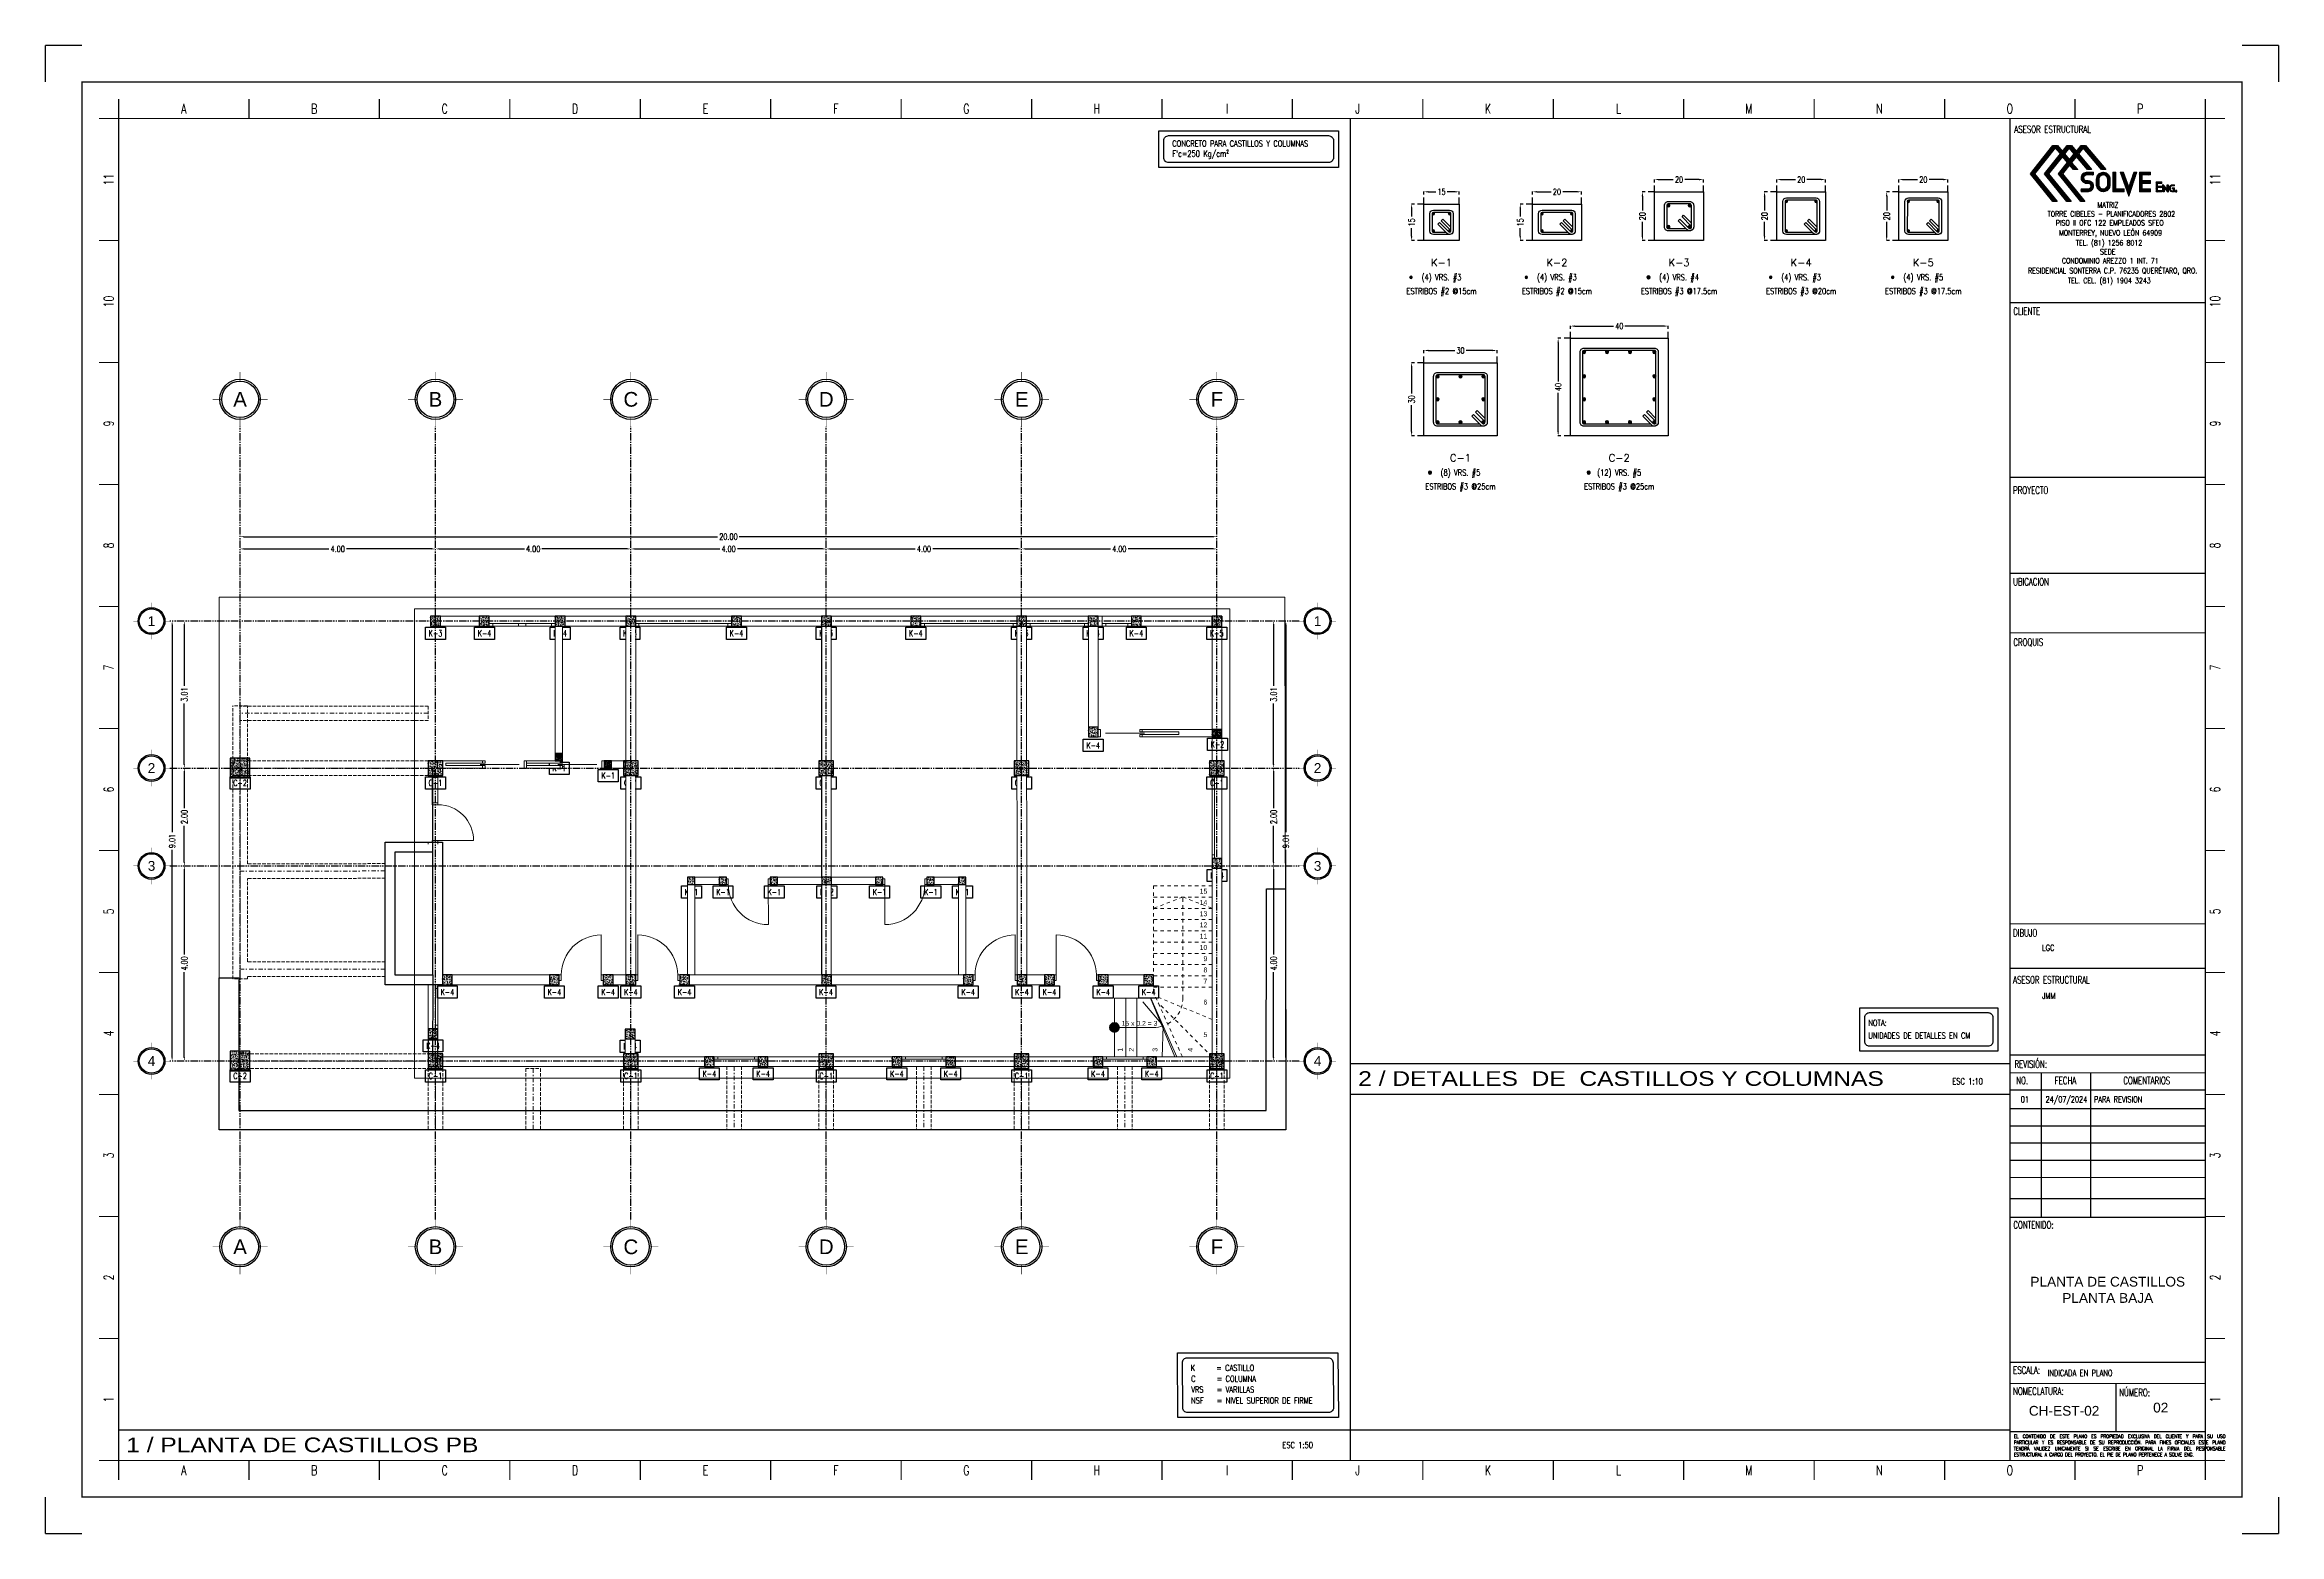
# Paper-space layout 'CH-EST-02' of a CAD drawing. Header units: metres. Extents: x 0 to 91.5, y 0 to 61.
# The model-space entities are those that its viewports show. They can reach past a viewport. Long polylines and large blocks are cut down to what shows.
import ezdxf
from ezdxf.enums import TextEntityAlignment as Align

# ---------------------------------------------------------------- set-up
doc = ezdxf.new("R2010")
doc.units = ezdxf.units.M
doc.header["$MEASUREMENT"] = 0
for name, pattern in [('HIDDEN', [0.375, 0.25, -0.125]), ('Xref_Arq. PB$0$Línea Oculta', [0.391222, 0.282222, -0.109]), ('Xref_Arq. PB$0$Punto & Raya', [0.670278, 0.352778, -0.176389, 0, -0.141111]), ('Xref_Arq. PB$0$Rayas', [0.564444, 0.282222, -0.282222]), ('Xref_Arq. PB$0$Wipeout_Contour', [1, 0, -1]), ('Xref_Ejes$0$ACAD_ISO05W100', [33, 24, -3, 0, -3, 0, -3])]:
    doc.linetypes.add(name, pattern=pattern)
doc.layers.get('Defpoints').update_dxf_attribs({"color": 8})
for name, color, linetype in [('Estribo', 6, 'Continuous'), ('Globo Eje', 1, 'Continuous'), ('TEXTO', 7, 'Continuous'), ('Varilla', 1, 'Continuous'), ('VIGA', 3, 'Continuous'), ('Xref_Arq. PB$0$Acotación - Terreno', 7, 'Continuous'), ('Xref_Arq. PB$0$Estructura - Forjados', 7, 'Continuous'), ('Xref_Arq. PB$0$Estructura - Muros', 7, 'Continuous'), ('Xref_Arq. PB$0$Estructura - Vigas y Pilares', 7, 'Continuous'), ('Xref_Arq. PB$0$Interior - Escaleras', 7, 'Continuous'), ('Xref_Arq. PB$0$Puertas ArchiCAD', 7, 'Continuous'), ('Xref_Arq. PB$0$Ventanas ArchiCAD', 7, 'Continuous'), ('Xref_Castillos PB$0$COLUM. PB', 140, 'Continuous'), ('Xref_Ejes$0$00-EJES', 1, 'Xref_Ejes$0$ACAD_ISO05W100'), ('Xref_Ejes$0$Globo Eje', 1, 'Continuous'), ('Xref_Ejes$0$Texto', 7, 'Continuous')]:
    doc.layers.add(name, color=color, linetype=linetype)
for name, color, linetype, lineweight in [('Xref_Arq. PB$0$Acotación - Terreno _Pluma_Nº__1', 7, 'Continuous', 13), ('Xref_Arq. PB$0$Estructura - Forjados_Pluma_Nº__1', 7, 'Continuous', 13), ('Xref_Arq. PB$0$Estructura - Muros_Pluma_Nº__1', 7, 'Continuous', 13), ('Xref_Arq. PB$0$Estructura - Vigas y Pilares_Pluma_Nº__20', 1, 'Continuous', 0), ('Xref_Arq. PB$0$Estructura - Vigas y Pilares_Pluma_Nº__28', 7, 'Continuous', 18), ('Xref_Arq. PB$0$Interior - Escaleras_Pluma_Nº__2', 8, 'Continuous', 15), ('Xref_Arq. PB$0$Interior - Escaleras_Pluma_Nº__23', 7, 'Continuous', 18), ('Xref_Arq. PB$0$Puertas ArchiCAD_Pluma_Nº__1', 7, 'Continuous', 13), ('Xref_Arq. PB$0$Puertas ArchiCAD_Pluma_Nº__23', 7, 'Continuous', 18), ('Xref_Arq. PB$0$Ventanas ArchiCAD_Pluma_Nº__1', 7, 'Continuous', 13), ('Xref_Arq. PB$0$Ventanas ArchiCAD_Pluma_Nº__23', 7, 'Continuous', 18)]:
    doc.layers.add(name, color=color, linetype=linetype, lineweight=lineweight)
for name, color, linetype, lineweight, true_color in [('Xref_Arq. PB$0$Acotación - Terreno _Pluma_Nº__3', 7, 'Continuous', 18, 0xff6600), ('Xref_Arq. PB$0$Estructura - Vigas y Pilares_Pluma_Nº__170', 7, 'Continuous', 13, 0x9f9f00), ('Xref_Arq. PB$0$Estructura - Vigas y Pilares_Pluma_Nº__69', 7, 'Continuous', 13, 0x6a6a6a), ('Xref_Arq. PB$0$Estructura - Vigas y Pilares_Pluma_Nº__90', 7, 'Continuous', 13, 0x6a6a6a), ('Xref_Arq. PB$0$Puertas ArchiCAD_Pluma_Nº__3', 7, 'Continuous', 18, 0xff6600), ('Xref_Arq. PB$0$Ventanas ArchiCAD_Pluma_Nº__3', 7, 'Continuous', 18, 0xff6600)]:
    doc.layers.add(name, color=color, linetype=linetype, lineweight=lineweight, true_color=true_color)
doc.layers.get('Defpoints').off()
doc.styles.add('Arial', font='arial.ttf')
doc.styles.add('ROMAND', font='romand.shx')
doc.styles.add('romans', font='romans.shx', dxfattribs={"width": 0.7})
doc.styles.get("Standard").update_dxf_attribs({"font": 'arial.ttf'})
doc.styles.add('X-GRID$0$ARIAL', font='arial.ttf')
doc.styles.add('Xref_Arq. PB$0$Estilo_Generado_1', font='arial.ttf')
doc.styles.add('Xref_Ejes$0$Arial', font='arial.ttf')
doc.styles.add('Xref_Pie Plano$0$romans', font='romans.shx', dxfattribs={"width": 0.7})
doc.styles.add('Xref_Pie Plano$0$Standard', font='romans.shx', dxfattribs={"width": 0.7})
doc.dimstyles.new('1-10', dxfattribs={"dimtxt": 0.25, "dimasz": 0.18, "dimexe": 0.01, "dimexo": 0.01, "dimgap": 0.01, "dimtad": 0, "dimdec": 0, "dimlfac": 10, "dimzin": 0, "dimdsep": 46, "dimtxsty": 'romans', "dimcen": 0.09, "dimclrd": 1, "dimclre": 8, "dimclrt": 7, "dimadec": 0, "dimazin": 0, "dimtfac": 1, "dimtdec": 0, "dimtofl": 0, "dimtmove": 0, "dimatfit": 3, "dimfxl": 1, "dimtfill": 1, "dimtolj": 1, "dimtzin": 0, "dimarcsym": 0})
doc.dimstyles.new('100-50', dxfattribs={"dimtxt": 0.25, "dimasz": 0.15, "dimexe": 0.01, "dimexo": 0.01, "dimgap": 0.01, "dimtad": 0, "dimlfac": 0.5, "dimzin": 1, "dimdsep": 46, "dimtxsty": 'romans', "dimcen": 2.5, "dimclrd": 1, "dimclre": 8, "dimclrt": 7, "dimadec": 0, "dimazin": 0, "dimtfac": 1, "dimtmove": 1, "dimatfit": 1, "dimfxl": 1, "dimtfill": 1, "dimarcsym": 0})
pattern_1 = [(0, (0, 0), (0, 0.623538), [0.06, -0.3]), (0, (0.18, 0.3118), (0, 0.623538), [0.06, -0.3]), (60, (0, 0), (-0.54, 0.31177), [0.06, -0.3]), (60, (0.36, 0), (-0.54, 0.31177), [0.06, -0.3]), (120, (0.06, 0), (0.54, 0.31177), [0.06, -0.3]), (120, (0.42, 0), (0.54, 0.31177), [0.06, -0.3]), (0, (0, 0.06), (0, 0.12), [0, -0.12, 0, -0.18]), (45, (0.06, 0.06), (-0.0848528, 0.0848528), [0, -0.09, 0, -0.15])]
pattern_2 = [(50, (-0.025, -0.025), (0.045546, -0.003985), [0.0047625, -0.0523875]), (355, (-0.025, -0.025), (-0.008811, 0.047764), [0.00381, -0.04191]), (100.451, (-0.021204, -0.02533), (0.036735, 0.043779), [0.0040475, -0.0445226]), (46.184, (-0.025, -0.0123), (0.06777, -0.01051), [0.007144, -0.078581]), (96.636, (-0.01935, -0.013176), (0.05935, 0.061857), [0.006071, -0.066784]), (351.184, (-0.025, -0.0123), (0.05935, 0.061857), [0.005715, -0.062865]), (21, (-0.01865, -0.015475), (0.0379036, -0.025566), [0.0047625, -0.0523875]), (326, (-0.01865, -0.015475), (0.01545, 0.046047), [0.00381, -0.04191]), (71.451, (-0.01549, -0.017606), (0.053354, 0.020481), [0.0040475, -0.0445225]), (37.5, (-0.025, -0.025), (0.0007722, 0.0211388), [0, -0.041402, 0, -0.042545, 0, -0.0420688]), (7.5, (-0.025, -0.025), (0.016705, 0.0250451), [0, -0.024257, 0, -0.0404495, 0, -0.0160337]), (327.5, (-0.03916, -0.025), (0.0338976, -0.0014322), [0, -0.015875, 0, -0.04953, 0, -0.0657225]), (317.5, (-0.04551, -0.025), (0.0370323, 0.0063566), [0, -0.0206375, 0, -0.032893, 0, -0.0466725])]
pattern_3 = [(50, (-0.025, -0.025), (0.045546, -0.003985), [0.0047625, -0.0523875]), (355, (-0.025, -0.025), (-0.008811, 0.047764), [0.00381, -0.04191]), (100.451, (-0.021204, -0.02533), (0.036735, 0.043779), [0.0040475, -0.0445226]), (46.184, (-0.025, -0.0123), (0.06777, -0.01051), [0.007144, -0.078581]), (96.636, (-0.01935, -0.013176), (0.05935, 0.061857), [0.006071, -0.066784]), (351.184, (-0.025, -0.0123), (0.05935, 0.061857), [0.005715, -0.062865]), (21, (-0.01865, -0.015475), (0.0379036, -0.025566), [0.0047625, -0.0523875]), (326, (-0.01865, -0.015475), (0.01545, 0.046047), [0.00381, -0.04191]), (71.451, (-0.01549, -0.017606), (0.053354, 0.020481), [0.0040475, -0.0445225]), (37.5, (-0.025, -0.025), (0.0007722, 0.0211388), [0, -0.041402, 0, -0.042545, 0, -0.0420688]), (7.5, (-0.025, -0.025), (0.016705, 0.0250451), [0, -0.024257, 0, -0.0404495, 0, -0.0160337]), (327.5, (-0.03916, -0.025), (0.0338976, -0.0014322), [0, -0.015875, 0, -0.04953, 0, -0.0657225]), (317.5, (-0.04551, -0.025), (0.0370323, 0.0063566), [0, -0.0206375, 0, -0.032893, 0, -0.0466725])]

psp = doc.layouts.new('CH-EST-02')

# ---------------------------------------------------------------- texts
at = {"layer": 'TEXTO', "style": 'romans', "width": 0.8}
for s, p in [('CONCRETO PARA CASTILLOS Y COLUMNAS', (46.141, 56.81)), ("F'c=250 Kg/cm²", (46.141, 56.396)), ('LGC', (81.754, 23.873)), ('JMM', (81.754, 21.908)), ('NOTA:', (74.637, 20.795)), ('UNIDADES DE DETALLES EN CM', (74.637, 20.277)), ('PARA REVISION', (83.872, 17.662)), ('K', (46.895, 6.667)), ('C', (46.914, 6.222)), ('= CASTILLO', (47.945, 6.667)), ('= COLUMNA', (47.964, 6.222)), ('INDICADA EN PLANO', (81.977, 6.458)), ('VRS', (46.914, 5.781)), ('NSF', (46.914, 5.331)), ('= VARILLAS', (47.964, 5.781)), ('= NIVEL SUPERIOR DE FIRME', (47.964, 5.331))]:
    psp.add_text(s, height=0.25, dxfattribs=at).set_placement(p)
at = {"layer": 'TEXTO', "color": 3, "style": 'ROMAND'}
for s, p in [('K-1', (57.165, 51.91, 0)), ('K-2', (61.89, 51.91, 0)), ('K-3', (66.89, 51.91, 0)), ('K-4', (71.89, 51.91, 0)), ('K-5', (76.89, 51.91, 0)), ('C-1', (57.94, 43.91, 0)), ('C-2', (64.44, 43.91, 0))]:
    psp.add_text(s, height=0.3, dxfattribs=at).set_placement(p, align=Align.CENTER)
at = {"layer": 'TEXTO', "style": 'romans', "width": 0.8}
for s, p in [('(4) VRS. #3', (57.165, 51.584)), ('(4) VRS. #3', (61.89, 51.584)), ('(4) VRS. #4', (66.89, 51.584)), ('(4) VRS. #3', (71.89, 51.584)), ('(4) VRS. #5', (76.89, 51.584)), ('ESTRIBOS #2 @15cm', (57.165, 51.016)), ('ESTRIBOS #2 @15cm', (61.89, 51.016)), ('ESTRIBOS #3 @17.5cm', (66.89, 51.016)), ('ESTRIBOS #3 @20cm', (71.89, 51.016)), ('ESTRIBOS #3 @17.5cm', (76.89, 51.016)), ('ESTRIBOS #3 @25cm', (57.94, 43.016)), ('(8) VRS. #5', (57.94, 43.584)), ('ESTRIBOS #3 @25cm', (64.44, 43.016)), ('(12) VRS. #5', (64.44, 43.584))]:
    psp.add_text(s, height=0.25, dxfattribs=at).set_placement(p, align=Align.TOP_CENTER)
at = {"layer": 'TEXTO', "color": 2, "style": 'X-GRID$0$ARIAL', "width": 1.2}
for s, p in [('2 / DETALLES  DE  CASTILLOS Y COLUMNAS', (53.754, 18.343)), ('1 / PLANTA DE CASTILLOS PB', (3.314, 3.34))]:
    psp.add_text(s, height=0.6, dxfattribs=at).set_placement(p)
at = {"layer": 'TEXTO', "style": 'romans', "width": 0.8}
for s, p in [('ESC 1:10', (79.329, 18.529)), ('ESC 1:50', (51.901, 3.63))]:
    psp.add_text(s, height=0.25, dxfattribs=at).set_placement(p, align=Align.MIDDLE_RIGHT)
at = {"layer": 'TEXTO', "style": 'romans'}
for s, width, p in [('01', 0.8, (81.05, 17.662)), ('24/07/2024', 0.7, (82.748, 17.662))]:
    psp.add_text(s, height=0.25, dxfattribs=dict(at, width=width)).set_placement(p, align=Align.CENTER)
at = {"layer": 'TEXTO', "color": 2}
for s, p in [('CH-EST-02', (82.654, 5.034)), ('02', (86.611, 5.165))]:
    psp.add_text(s, height=0.4, dxfattribs=at).set_placement(p, align=Align.MIDDLE_CENTER)
at = {"layer": 'TEXTO', "color": 2, "insert": (84.44, 9.986), "char_height": 0.4, "width": 7.20803, "attachment_point": 5}
psp.add_mtext('PLANTA DE CASTILLOS PLANTA BAJA', dxfattribs=at)

msp = doc.modelspace()

# ---------------------------------------------------------------- blocks, each defined once
blk = doc.blocks.new('Xref_Pie Plano$0$A$C2d875b69')
h = blk.add_hatch()
h.set_pattern_fill('ANSI31', color=256, scale=0.0001)
h.set_pattern_definition([(45, (-0.96223104, -0.49442098), (-0.0002245064, 0.0002245064), [])])
h.paths.add_polyline_path([(0.0008, 0.0112), (0.0007, 0.0111), (0.0004, 0.0107), (0.0002, 0.0102), (0, 0.0098), (0, 0.0093), (0, 0.009), (0.0001, 0.0086), (0.0002, 0.0081), (0.0005, 0.0077), (0.0008, 0.0073), (0.001, 0.0072), (0.0014, 0.0069), (0.0018, 0.0067), (0.0023, 0.0065), (0.0028, 0.0065), (0.0035, 0.0065), (0.0036, 0.0065), (0.004, 0.0064), (0.0045, 0.0061), (0.0048, 0.0056), (0.0049, 0.0051), (0.0047, 0.0045), (0.0044, 0.0041), (0.0039, 0.0038), (0.0035, 0.0037), (0, 0.0037), (0, 0.0023), (0.0035, 0.0023), (0.0037, 0.0024), (0.0042, 0.0024), (0.0046, 0.0026), (0.005, 0.0028), (0.0054, 0.0032), (0.0056, 0.0033), (0.0059, 0.0037), (0.0061, 0.0041), (0.0062, 0.0046), (0.0062, 0.0051), (0.0062, 0.0053), (0.0062, 0.0058), (0.006, 0.0063), (0.0058, 0.0067), (0.0054, 0.0071), (0.0053, 0.0072), (0.0049, 0.0075), (0.0044, 0.0077), (0.004, 0.0078), (0.0035, 0.0079), (0.0027, 0.0079), (0.0022, 0.008), (0.0017, 0.0083), (0.0015, 0.0088), (0.0014, 0.0094), (0.0015, 0.0099), (0.0018, 0.0103), (0.0023, 0.0106), (0.0028, 0.0107), (0.0062, 0.0107), (0.0062, 0.0121), (0.0028, 0.0121), (0.0025, 0.012), (0.0021, 0.012), (0.0016, 0.0118), (0.0012, 0.0116)])
h.paths.add_polyline_path([(0.0111, 0.0121), (0.0108, 0.012), (0.0103, 0.012), (0.0099, 0.0118), (0.0094, 0.0116), (0.009, 0.0114), (0.0086, 0.011), (0.0084, 0.0108), (0.0082, 0.0104), (0.0079, 0.01), (0.0078, 0.0096), (0.0077, 0.0091), (0.0076, 0.0086), (0.0076, 0.0058), (0.0076, 0.0055), (0.0077, 0.005), (0.0078, 0.0046), (0.008, 0.0041), (0.0083, 0.0037), (0.0086, 0.0034), (0.0089, 0.0032), (0.0092, 0.0029), (0.0097, 0.0026), (0.0101, 0.0025), (0.0106, 0.0024), (0.0111, 0.0023), (0.0114, 0.0024), (0.0119, 0.0024), (0.0123, 0.0026), (0.0128, 0.0028), (0.0132, 0.003), (0.0135, 0.0034), (0.0137, 0.0036), (0.014, 0.004), (0.0143, 0.0044), (0.0144, 0.0048), (0.0145, 0.0053), (0.0146, 0.0058), (0.0146, 0.0086), (0.0145, 0.0089), (0.0145, 0.0094), (0.0143, 0.0098), (0.0141, 0.0103), (0.0139, 0.0107), (0.0135, 0.011), (0.0133, 0.0112), (0.0129, 0.0115), (0.0125, 0.0118), (0.0121, 0.0119), (0.0116, 0.012)])
h.paths.add_polyline_path([(0.0117, 0.0106), (0.0122, 0.0104), (0.0126, 0.01), (0.0129, 0.0095), (0.0131, 0.0091), (0.0132, 0.0086), (0.0132, 0.0057), (0.0131, 0.0052), (0.0129, 0.0047), (0.0125, 0.0043), (0.012, 0.0039), (0.0116, 0.0038), (0.011, 0.0037), (0.0104, 0.0038), (0.01, 0.004), (0.0096, 0.0044), (0.0092, 0.0049), (0.0091, 0.0053), (0.009, 0.0058), (0.009, 0.0087), (0.0091, 0.0092), (0.0093, 0.0097), (0.0097, 0.0101), (0.0102, 0.0104), (0.0106, 0.0106), (0.0112, 0.0107)], flags=16)
h.paths.add_polyline_path([(0.0173, 0.0121), (0.0159, 0.0121), (0.0159, 0.0023), (0.0215, 0.0023), (0.0215, 0.0037), (0.0173, 0.0037)])
h.paths.add_polyline_path([(0.0238, 0), (0.0279, 0.0121), (0.0263, 0.0121), (0.0238, 0.0047), (0.0212, 0.0121), (0.0196, 0.0121)])
h.paths.add_polyline_path([(0.0305, 0.0107), (0.0347, 0.0107), (0.0347, 0.0121), (0.0291, 0.0121), (0.0291, 0.0023), (0.0347, 0.0023), (0.0347, 0.0037), (0.0305, 0.0037), (0.0305, 0.0065), (0.0347, 0.0065), (0.0347, 0.0079), (0.0305, 0.0079)])
h.paths.add_polyline_path([(0.0375, 0.0023), (0.0403, 0.0023), (0.0403, 0.003), (0.0382, 0.003), (0.0382, 0.0044), (0.0403, 0.0044), (0.0403, 0.0051), (0.0382, 0.0051), (0.0382, 0.0065), (0.0403, 0.0065), (0.0403, 0.0072), (0.0375, 0.0072)])
h.paths.add_polyline_path([(0.0415, 0.0044), (0.0435, 0.0021), (0.0435, 0.0057), (0.0429, 0.0057), (0.0429, 0.0036), (0.0409, 0.0059), (0.0409, 0.0023), (0.0415, 0.0023)])
h.paths.add_polyline_path([(0.0446, 0.0045), (0.0447, 0.0048), (0.0449, 0.005), (0.0452, 0.0052), (0.0455, 0.0052), (0.0467, 0.0052), (0.0467, 0.0057), (0.0454, 0.0057), (0.0451, 0.0057), (0.0448, 0.0055), (0.0445, 0.0054), (0.0444, 0.0053), (0.0442, 0.0051), (0.0441, 0.0048), (0.0441, 0.0045), (0.0441, 0.0035), (0.0441, 0.0032), (0.0443, 0.0029), (0.0445, 0.0027), (0.0445, 0.0027), (0.0448, 0.0025), (0.0451, 0.0024), (0.0455, 0.0023), (0.0467, 0.0023), (0.0467, 0.0043), (0.0455, 0.0043), (0.0455, 0.0038), (0.0461, 0.0038), (0.0461, 0.0028), (0.0455, 0.0028), (0.0452, 0.0029), (0.0449, 0.003), (0.0447, 0.0033), (0.0446, 0.0036)])
h.paths.add_polyline_path([(0.0478, 0.003), (0.0471, 0.003), (0.0471, 0.0023), (0.0478, 0.0023)])
at = {"color": 7, "lineweight": 0}
for points in [[(0.0062, 0.0121), (0.0028, 0.0121), (0.0025, 0.012), (0.0021, 0.012), (0.0016, 0.0118), (0.0012, 0.0116), (0.0008, 0.0112), (0.0007, 0.0111), (0.0004, 0.0107), (0.0002, 0.0102), (0, 0.0098), (0, 0.0093), (0, 0.009), (0.0001, 0.0086), (0.0002, 0.0081), (0.0005, 0.0077), (0.0008, 0.0073), (0.001, 0.0072), (0.0014, 0.0069), (0.0018, 0.0067), (0.0023, 0.0065), (0.0028, 0.0065), (0.0035, 0.0065), (0.0036, 0.0065), (0.004, 0.0064), (0.0045, 0.0061), (0.0045, 0.006), (0.0048, 0.0056), (0.0049, 0.0051), (0.0049, 0.005), (0.0047, 0.0045), (0.0045, 0.0041), (0.0044, 0.0041), (0.0039, 0.0038), (0.0035, 0.0037), (0, 0.0037), (0, 0.0023), (0.0035, 0.0023), (0.0037, 0.0024), (0.0042, 0.0024), (0.0046, 0.0026), (0.005, 0.0028), (0.0054, 0.0032), (0.0056, 0.0033), (0.0059, 0.0037), (0.0061, 0.0041), (0.0062, 0.0046), (0.0062, 0.0051), (0.0062, 0.0053), (0.0062, 0.0058), (0.006, 0.0063), (0.0058, 0.0067), (0.0054, 0.0071), (0.0053, 0.0072), (0.0049, 0.0075), (0.0044, 0.0077), (0.004, 0.0078), (0.0035, 0.0079), (0.0028, 0.0079), (0.0027, 0.0079), (0.0022, 0.008), (0.0018, 0.0083), (0.0017, 0.0084), (0.0015, 0.0088), (0.0014, 0.0093), (0.0014, 0.0094), (0.0015, 0.0099), (0.0018, 0.0103), (0.0019, 0.0103), (0.0023, 0.0106), (0.0028, 0.0107), (0.0062, 0.0107)], [(0.0137, 0.0036), (0.014, 0.004), (0.0143, 0.0044), (0.0144, 0.0048), (0.0145, 0.0053), (0.0146, 0.0058), (0.0146, 0.0086), (0.0145, 0.0089), (0.0145, 0.0094), (0.0143, 0.0098), (0.0141, 0.0103), (0.0139, 0.0107), (0.0135, 0.011), (0.0133, 0.0112), (0.0129, 0.0115), (0.0125, 0.0118), (0.0121, 0.0119), (0.0116, 0.012), (0.0111, 0.0121), (0.0108, 0.012), (0.0103, 0.012), (0.0099, 0.0118), (0.0094, 0.0116), (0.009, 0.0114), (0.0086, 0.011), (0.0084, 0.0108), (0.0082, 0.0104), (0.0079, 0.01), (0.0078, 0.0096), (0.0077, 0.0091), (0.0076, 0.0086), (0.0076, 0.0058), (0.0076, 0.0055), (0.0077, 0.005), (0.0078, 0.0046), (0.008, 0.0041), (0.0083, 0.0037), (0.0086, 0.0034), (0.0089, 0.0032), (0.0092, 0.0029), (0.0097, 0.0026), (0.0101, 0.0025), (0.0106, 0.0024), (0.0111, 0.0023), (0.0114, 0.0024), (0.0119, 0.0024), (0.0123, 0.0026), (0.0128, 0.0028), (0.0132, 0.003), (0.0135, 0.0034)], [(0.0173, 0.0121), (0.0159, 0.0121), (0.0159, 0.0023), (0.0215, 0.0023), (0.0215, 0.0037), (0.0173, 0.0037)], [(0.0279, 0.0121), (0.0263, 0.0121), (0.0238, 0.0047), (0.0212, 0.0121), (0.0196, 0.0121), (0.0238, 0)], [(0.0347, 0.0121), (0.0291, 0.0121), (0.0291, 0.0023), (0.0347, 0.0023), (0.0347, 0.0037), (0.0305, 0.0037), (0.0305, 0.0065), (0.0347, 0.0065), (0.0347, 0.0079), (0.0305, 0.0079), (0.0305, 0.0107), (0.0347, 0.0107)], [(0.0111, 0.0107), (0.0113, 0.0107), (0.0117, 0.0106), (0.0122, 0.0104), (0.0126, 0.0101), (0.0127, 0.0099), (0.0129, 0.0095), (0.0131, 0.0091), (0.0132, 0.0086), (0.0132, 0.0058), (0.0132, 0.0056), (0.0131, 0.0052), (0.0129, 0.0047), (0.0126, 0.0043), (0.0124, 0.0042), (0.012, 0.0039), (0.0116, 0.0038), (0.0111, 0.0037), (0.0109, 0.0037), (0.0104, 0.0038), (0.01, 0.004), (0.0096, 0.0043), (0.0095, 0.0045), (0.0092, 0.0049), (0.0091, 0.0053), (0.009, 0.0058), (0.009, 0.0086), (0.009, 0.0088), (0.0091, 0.0092), (0.0093, 0.0097), (0.0096, 0.0101), (0.0097, 0.0102), (0.0102, 0.0104), (0.0106, 0.0106)], [(0.0403, 0.0072), (0.0375, 0.0072), (0.0375, 0.0023), (0.0403, 0.0023), (0.0403, 0.003), (0.0382, 0.003), (0.0382, 0.0044), (0.0403, 0.0044), (0.0403, 0.0051), (0.0382, 0.0051), (0.0382, 0.0065), (0.0403, 0.0065)], [(0.0467, 0.0043), (0.0455, 0.0043), (0.0455, 0.0038), (0.0461, 0.0038), (0.0461, 0.0028), (0.0455, 0.0028), (0.0452, 0.0029), (0.0449, 0.003), (0.0447, 0.0033), (0.0446, 0.0036), (0.0446, 0.0045), (0.0447, 0.0048), (0.0449, 0.005), (0.0452, 0.0052), (0.0455, 0.0052), (0.0467, 0.0052), (0.0467, 0.0057), (0.0455, 0.0057), (0.0454, 0.0057), (0.0451, 0.0057), (0.0448, 0.0055), (0.0445, 0.0054), (0.0444, 0.0053), (0.0442, 0.0051), (0.0441, 0.0048), (0.0441, 0.0045), (0.0441, 0.0036), (0.0441, 0.0035), (0.0441, 0.0032), (0.0443, 0.0029), (0.0445, 0.0027), (0.0445, 0.0027), (0.0448, 0.0025), (0.0451, 0.0024), (0.0455, 0.0023), (0.0467, 0.0023)]]:
    blk.add_lwpolyline(points, close=True, dxfattribs=at)
blk.add_lwpolyline([(0.0409, 0.0059), (0.0429, 0.0036), (0.0429, 0.0057), (0.0435, 0.0057), (0.0435, 0.0021), (0.0415, 0.0044), (0.0415, 0.0023), (0.0409, 0.0023)], close=True)
at = {"color": 7, "true_color": 0xffffff}
blk.add_lwpolyline([(0.0471, 0.0023), (0.0478, 0.0023), (0.0478, 0.003), (0.0471, 0.003)], close=True, dxfattribs=at)
blk = doc.blocks.new('Xref_Pie Plano$0$A$C58965cfb')
h = blk.add_hatch()
h.set_pattern_fill('ANSI31', color=1, scale=0.00016625, angle=45)
h.set_pattern_definition([(90, (-0.1214854, -0.01398977), (-0.0005278437, 0), [])])
h.paths.add_polyline_path([(0.0274, 0.0279), (0.0252, 0.0279), (0.0229, 0.025), (0.0204, 0.0279), (0.0182, 0.0279), (0.0159, 0.025), (0.0134, 0.0279), (0.0112, 0.0279), (0, 0.0138), (0.0112, 0), (0.0132, 0), (0.002, 0.0138), (0.0123, 0.0267), (0.0149, 0.0237), (0.007, 0.0138), (0.0181, 0), (0.0202, 0), (0.009, 0.0138), (0.0159, 0.0225), (0.0185, 0.0195), (0.0139, 0.0138), (0.0251, 0), (0.0271, 0), (0.016, 0.0138), (0.0195, 0.0183), (0.0215, 0.016), (0.0236, 0.016), (0.0205, 0.0195), (0.0229, 0.0225), (0.0284, 0.016), (0.0305, 0.016), (0.0239, 0.0237), (0.0263, 0.0267), (0.0354, 0.016), (0.0375, 0.016)])
h.paths.add_polyline_path([(0.0218, 0.0237), (0.0195, 0.0208), (0.0169, 0.0237), (0.0193, 0.0267)], flags=16)
at = {"color": 1}
for points in [[(0.0149, 0.0237), (0.0123, 0.0267), (0.002, 0.0138), (0.0132, 0), (0.0112, 0), (0, 0.0138), (0.0112, 0.0279), (0.0134, 0.0279), (0.0159, 0.025), (0.0182, 0.0279), (0.0204, 0.0279), (0.0229, 0.025), (0.0252, 0.0279), (0.0274, 0.0279), (0.0375, 0.016), (0.0354, 0.016), (0.0263, 0.0267), (0.0239, 0.0237), (0.0305, 0.016), (0.0284, 0.016), (0.0229, 0.0225), (0.0205, 0.0195), (0.0236, 0.016), (0.0215, 0.016), (0.0195, 0.0183), (0.016, 0.0138), (0.0271, 0), (0.0251, 0), (0.0139, 0.0138), (0.0185, 0.0195), (0.0159, 0.0225), (0.009, 0.0138), (0.0202, 0), (0.0181, 0), (0.007, 0.0138)], [(0.0218, 0.0237), (0.0193, 0.0267), (0.0169, 0.0237), (0.0195, 0.0208)]]:
    blk.add_lwpolyline(points, close=True, dxfattribs=at)
blk.add_blockref('Xref_Pie Plano$0$A$C2d875b69', (0.0252, 0.0025), dxfattribs=at)
blk = doc.blocks.new('Xref_Pie Plano$0$A$C85bed119')
at = {"color": 1, "xscale": 44.8, "yscale": 44.8, "zscale": 44.8}
blk.add_blockref('Xref_Pie Plano$0$A$C58965cfb', (-2.195, -0.112), dxfattribs=at)
at = {"style": 'Xref_Pie Plano$0$romans', "width": 0.7}
for s, p in [('TORRE CIBELES - PLANIFICADORES 2802', (-1.814, -0.452)), ('MATRIZ', (-0.698, -0.252)), ('PISO II OFC 122 EMPLEADOS SFEO', (-1.63, -0.652)), ('MONTERREY, NUEVO LEÓN 64909', (-1.556, -0.875)), ('TEL. (81) 1256 8012', (-1.184, -1.098)), ('CONDOMINIO AREZZO 1 INT. 71', (-1.494, -1.498)), ('SEDE', (-0.642, -1.298)), ('RESIDENCIAL SONTERRA C.P. 76235 QUERÉTARO, QRO.', (-2.252, -1.721)), ('TEL. CEL. (81) 1904 3243', (-1.36, -1.943))]:
    blk.add_text(s, height=0.12, dxfattribs=at).set_placement(p)
blk = doc.blocks.new('Xref_Pie Plano$0$A$C652C76E2')
at = {"color": 8, "const_width": 0.0005}
for points in [[(0.00025, 0.60985), (0.01525, 0.60985)], [(0.00025, 0.60985), (0.00025, 0.59485)], [(0.91465, 0.60985), (0.89965, 0.60985)], [(0.91465, 0.60985), (0.91465, 0.59485)], [(0.00025, 0.00025), (0.00025, 0.01525)], [(0.91465, 0.00025), (0.91465, 0.01525)], [(0.00025, 0.00025), (0.01525, 0.00025)], [(0.91465, 0.00025), (0.89965, 0.00025)]]:
    blk.add_lwpolyline(points, dxfattribs=at)
at = {"color": 5, "const_width": 0.0005}
for points in [[(0.01525, 0.01525), (0.89965, 0.01525), (0.89965, 0.59485), (0.01525, 0.59485)], [(0.03025, 0.03025), (0.88465, 0.03025), (0.88465, 0.57985), (0.03025, 0.57985)], [(0.80465, 0.57985), (0.88465, 0.57985), (0.88465, 0.03025), (0.80465, 0.03025)]]:
    blk.add_lwpolyline(points, close=True, dxfattribs=at)
for points in [[(0.03025, 0.57985), (0.03025, 0.58788)], [(0.08365, 0.57985), (0.08365, 0.58788)], [(0.13705, 0.57985), (0.13705, 0.58788)], [(0.19045, 0.57985), (0.19045, 0.58788)], [(0.24385, 0.57985), (0.24385, 0.58788)], [(0.29725, 0.57985), (0.29725, 0.58788)], [(0.35065, 0.57985), (0.35065, 0.58788)], [(0.40405, 0.57985), (0.40405, 0.58788)], [(0.45745, 0.57985), (0.45745, 0.58788)], [(0.51085, 0.57985), (0.51085, 0.58788)], [(0.56425, 0.57985), (0.56425, 0.58788)], [(0.61765, 0.57985), (0.61765, 0.58788)], [(0.67105, 0.57985), (0.67105, 0.58788)], [(0.72445, 0.57985), (0.72445, 0.58788)], [(0.77785, 0.57985), (0.77785, 0.58788)], [(0.83125, 0.57985), (0.83125, 0.58788)], [(0.88465, 0.57985), (0.88465, 0.58788)], [(0.03025, 0.57985), (0.02222, 0.57985)], [(0.88465, 0.57985), (0.89268, 0.57985)], [(0.03025, 0.52989), (0.02222, 0.52989)], [(0.88465, 0.52989), (0.89268, 0.52989)], [(0.80465, 0.50446), (0.88465, 0.50446)], [(0.03025, 0.47992), (0.02222, 0.47992)], [(0.88465, 0.47992), (0.89268, 0.47992)], [(0.03025, 0.42996), (0.02222, 0.42996)], [(0.80465, 0.4329), (0.88465, 0.4329)], [(0.88465, 0.42996), (0.89268, 0.42996)], [(0.80465, 0.39363), (0.88465, 0.39363)], [(0.03025, 0.38), (0.02222, 0.38)], [(0.88465, 0.38), (0.89268, 0.38)], [(0.80465, 0.36924), (0.88465, 0.36924)], [(0.03025, 0.33003), (0.02222, 0.33003)], [(0.88465, 0.33003), (0.89268, 0.33003)], [(0.03025, 0.28007), (0.02222, 0.28007)], [(0.88465, 0.28007), (0.89268, 0.28007)], [(0.80465, 0.25005), (0.88465, 0.25005)], [(0.03025, 0.2301), (0.02222, 0.2301)], [(0.80465, 0.23177), (0.88465, 0.23177)], [(0.88465, 0.2301), (0.89268, 0.2301)], [(0.80465, 0.1963), (0.88465, 0.1963)], [(0.80465, 0.1963), (0.88465, 0.1963)], [(0.80465, 0.18899), (0.88465, 0.18899)], [(0.81748, 0.18899), (0.81748, 0.12983)], [(0.83769, 0.18899), (0.83769, 0.12983)], [(0.03025, 0.18014), (0.02222, 0.18014)], [(0.80465, 0.18194), (0.88465, 0.18194)], [(0.80465, 0.17434), (0.88465, 0.17434)], [(0.88465, 0.18014), (0.89268, 0.18014)], [(0.80465, 0.16728), (0.88465, 0.16728)], [(0.80465, 0.16023), (0.88465, 0.16023)], [(0.80465, 0.15317), (0.88465, 0.15317)], [(0.80465, 0.14612), (0.88465, 0.14612)], [(0.80465, 0.13743), (0.88465, 0.13743)], [(0.03025, 0.13018), (0.02222, 0.13018)], [(0.80465, 0.12983), (0.88465, 0.12983)], [(0.88465, 0.13018), (0.89268, 0.13018)], [(0.03025, 0.08021), (0.02222, 0.08021)], [(0.88465, 0.08021), (0.89268, 0.08021)], [(0.80465, 0.0704), (0.88465, 0.0704)], [(0.80465, 0.06177), (0.88465, 0.06177)], [(0.84807, 0.06177), (0.84807, 0.04202)], [(0.80465, 0.04202), (0.88465, 0.04202)], [(0.03025, 0.03025), (0.02222, 0.03025)], [(0.03025, 0.03025), (0.03025, 0.02222)], [(0.08365, 0.03025), (0.08365, 0.02222)], [(0.13705, 0.03025), (0.13705, 0.02222)], [(0.19045, 0.03025), (0.19045, 0.02222)], [(0.24385, 0.03025), (0.24385, 0.02222)], [(0.29725, 0.03025), (0.29725, 0.02222)], [(0.35065, 0.03025), (0.35065, 0.02222)], [(0.40405, 0.03025), (0.40405, 0.02222)], [(0.45745, 0.03025), (0.45745, 0.02222)], [(0.51085, 0.03025), (0.51085, 0.02222)], [(0.56425, 0.03025), (0.56425, 0.02222)], [(0.61765, 0.03025), (0.61765, 0.02222)], [(0.67105, 0.03025), (0.67105, 0.02222)], [(0.72445, 0.03025), (0.72445, 0.02222)], [(0.77785, 0.03025), (0.77785, 0.02222)], [(0.83125, 0.03025), (0.83125, 0.02222)], [(0.88465, 0.03025), (0.88465, 0.02222)], [(0.88465, 0.03025), (0.89268, 0.03025)]]:
    blk.add_lwpolyline(points, dxfattribs=at)
at = {"xscale": 0.018310546875, "yscale": 0.018310546875, "zscale": 0.018310546875}
blk.add_blockref('Xref_Pie Plano$0$A$C85bed119', (0.85325, 0.54796), dxfattribs=at)
at = {"color": 7, "style": 'Xref_Pie Plano$0$Standard', "width": 0.7}
for s, p in [('ASESOR ESTRUCTURAL', (0.80641, 0.57393)), ('CLIENTE', (0.80601, 0.49947)), ('PROYECTO', (0.80591, 0.42613)), ('UBICACION', (0.80591, 0.38864)), ('CROQUIS', (0.80601, 0.36384)), ('DIBUJO', (0.80591, 0.24483)), ('ASESOR ESTRUCTURAL', (0.80591, 0.22557)), ('REVISIÓN:', (0.80647, 0.19109)), ('NO.', (0.80718, 0.18434)), ('FECHA', (0.82297, 0.18434)), ('COMENTARIOS', (0.85105, 0.18434)), ('CONTENIDO:', (0.80601, 0.1252)), ('ESCALA:', (0.80591, 0.06577)), ('NOMECLATURA:', (0.80591, 0.05713)), ('NÚMERO:', (0.84933, 0.05656))]:
    blk.add_text(s, height=0.003, dxfattribs=at).set_placement(p)
at = {"color": 7, "style": 'Xref_Pie Plano$0$Standard'}
for s, width, gutter_width, insert, char_height, attachment_point in [('A', 0.0534, 12.5, (0.05695, 0.58386), 0.004, 5), ('B', 0.0534, 12.5, (0.11035, 0.58386), 0.004, 5), ('C', 0.0534, 12.5, (0.16375, 0.58386), 0.004, 5), ('D', 0.0534, 12.5, (0.21715, 0.58386), 0.004, 5), ('E', 0.0534, 12.5, (0.27055, 0.58386), 0.004, 5), ('F', 0.0534, 12.5, (0.32395, 0.58386), 0.004, 5), ('G', 0.0534, 12.5, (0.37735, 0.58386), 0.004, 5), ('H', 0.0534, 12.5, (0.43075, 0.58386), 0.004, 5), ('I', 0.0534, 12.5, (0.48415, 0.58386), 0.004, 5), ('J', 0.0534, 12.5, (0.53755, 0.58386), 0.004, 5), ('K', 0.0534, 12.5, (0.59095, 0.58386), 0.004, 5), ('L', 0.0534, 12.5, (0.64435, 0.58386), 0.004, 5), ('M', 0.0534, 12.5, (0.69775, 0.58386), 0.004, 5), ('N', 0.0534, 12.5, (0.75115, 0.58386), 0.004, 5), ('O', 0.0534, 12.5, (0.80455, 0.58386), 0.004, 5), ('P', 0.0534, 12.5, (0.85795, 0.58386), 0.004, 5), ('\\pxqj;EL CONTENIDO DE ESTE PLANO ES PROPIEDAD EXCLUSIVA DEL CLIENTE Y PARA SU USO PARTICULAR Y ES RESPONSABLE DE SU REPRODUCCIÓN. PARA FINES OFICIALES ESTE PLANO TENDRÁ VALIDEZ UNICAMENTE SI SE ESCRIBE EN ORIGINAL LA FIRMA DEL RESPONSABLE ESTRUCTURAL A CARGO DEL PROYECTO. EL PIE DE PLANO PERTENECE A SOLVE ENG.', 0.0769105, 0.0125, (0.8062, 0.04089), 0.0015, 1), ('A', 0.0534, 12.5, (0.05695, 0.02624), 0.004, 5), ('B', 0.0534, 12.5, (0.11035, 0.02624), 0.004, 5), ('C', 0.0534, 12.5, (0.16375, 0.02624), 0.004, 5), ('D', 0.0534, 12.5, (0.21715, 0.02624), 0.004, 5), ('E', 0.0534, 12.5, (0.27055, 0.02624), 0.004, 5), ('F', 0.0534, 12.5, (0.32395, 0.02624), 0.004, 5), ('G', 0.0534, 12.5, (0.37735, 0.02624), 0.004, 5), ('H', 0.0534, 12.5, (0.43075, 0.02624), 0.004, 5), ('I', 0.0534, 12.5, (0.48415, 0.02624), 0.004, 5), ('J', 0.0534, 12.5, (0.53755, 0.02624), 0.004, 5), ('K', 0.0534, 12.5, (0.59095, 0.02624), 0.004, 5), ('L', 0.0534, 12.5, (0.64435, 0.02624), 0.004, 5), ('M', 0.0534, 12.5, (0.69775, 0.02624), 0.004, 5), ('N', 0.0534, 12.5, (0.75115, 0.02624), 0.004, 5), ('O', 0.0534, 12.5, (0.80455, 0.02624), 0.004, 5), ('P', 0.0534, 12.5, (0.85795, 0.02624), 0.004, 5)]:
    blk.add_mtext_dynamic_manual_height_columns(s, width=width, gutter_width=gutter_width, heights=[0], dxfattribs=dict(at, insert=insert, char_height=char_height, attachment_point=attachment_point))
at = {"color": 7, "char_height": 0.004, "attachment_point": 5, "rotation": 90, "style": 'Xref_Pie Plano$0$Standard'}
for s, insert in [('11', (0.02624, 0.55487)), ('11', (0.88866, 0.55487)), ('10', (0.02624, 0.5049)), ('10', (0.88866, 0.5049)), ('9', (0.02624, 0.45494)), ('9', (0.88866, 0.45494)), ('8', (0.02624, 0.40498)), ('8', (0.88866, 0.40498)), ('7', (0.02624, 0.35501)), ('7', (0.88866, 0.35501)), ('6', (0.02624, 0.30505)), ('6', (0.88866, 0.30505)), ('5', (0.02624, 0.25509)), ('5', (0.88866, 0.25509)), ('4', (0.02624, 0.20512)), ('4', (0.88866, 0.20512)), ('3', (0.02624, 0.15516)), ('3', (0.88866, 0.15516)), ('2', (0.02624, 0.1052)), ('2', (0.88866, 0.1052)), ('1', (0.02624, 0.05523)), ('1', (0.88866, 0.05523))]:
    blk.add_mtext_dynamic_manual_height_columns(s, width=0.0499636, gutter_width=0.025, heights=[0], dxfattribs=dict(at, insert=insert))
blk = doc.blocks.new('Xref_Pie Plano')
at = {"color": 1, "xscale": 100, "yscale": 100, "zscale": 100}
blk.add_blockref('Xref_Pie Plano$0$A$C652C76E2', (-0.025, -0.025), dxfattribs=at)
blk = doc.blocks.new('*U23')
at = {"layer": 'Globo Eje', "ltscale": 0.025, "const_width": 0.0125}
for points in [[(-0.5, 0), (-0.75, 0)], [(0, 0.75), (0, 0.5)], [(0.75, 0), (0.5, 0)], [(0, -0.5), (0, -0.75)]]:
    blk.add_lwpolyline(points, dxfattribs=at)
at = {"layer": 'Globo Eje', "ltscale": 0.025}
for radius in [0.55, 0.5]:
    blk.add_circle((0, 0), radius, dxfattribs=at)
at = {"layer": 'TEXTO', "color": 7, "ltscale": 0.025, "style": 'Arial'}
blk.add_attdef('EJE', text='', height=0.4, dxfattribs=at).set_placement((0, 0), align=Align.MIDDLE_CENTER)
blk = doc.blocks.new('*U9')
at = {"layer": 'Globo Eje', "ltscale": 0.025, "const_width": 0.0188}
for points in [[(0, 1.125), (0, 0.75)], [(-0.75, 0), (-1.125, 0)], [(1.125, 0), (0.75, 0)], [(0, -0.75), (0, -1.125)]]:
    blk.add_lwpolyline(points, dxfattribs=at)
at = {"layer": 'Globo Eje', "ltscale": 0.025}
for radius in [0.825, 0.75]:
    blk.add_circle((0, 0), radius, dxfattribs=at)
at = {"layer": 'TEXTO', "color": 7, "ltscale": 0.025, "style": 'Arial'}
blk.add_attdef('EJE', text='', height=0.6, dxfattribs=at).set_placement((0, 0), align=Align.MIDDLE_CENTER)
blk = doc.blocks.new('*D10')
at = {"color": 1, "lineweight": -2, "transparency": 16777216}
for p, q in [((8.124, 40.334), (11.697, 40.334)), ((15.824, 40.334), (12.25, 40.334))]:
    blk.add_line(p, q, dxfattribs=at)
at = {"color": 1, "transparency": 16777216}
for points in [[(8.124, 40.359), (8.124, 40.309), (7.974, 40.334)], [(15.824, 40.359), (15.824, 40.309), (15.974, 40.334)]]:
    blk.add_solid(points, dxfattribs=at)
at = {"color": 7, "transparency": 16777216, "insert": (11.974, 40.334), "char_height": 0.25, "attachment_point": 5, "style": 'romans', "bg_fill": 3, "box_fill_scale": 1.25, "bg_fill_color": 256, "bg_fill_true_color": 13158600, "bg_fill_transparency": 0}
blk.add_mtext('4.00', dxfattribs=at)
blk = doc.blocks.new('*D11')
at = {"color": 1, "lineweight": -2, "transparency": 16777216}
for p, q in [((16.124, 40.334), (19.697, 40.334)), ((23.824, 40.334), (20.25, 40.334))]:
    blk.add_line(p, q, dxfattribs=at)
at = {"color": 1, "transparency": 16777216}
for points in [[(16.124, 40.359), (16.124, 40.309), (15.974, 40.334)], [(23.824, 40.359), (23.824, 40.309), (23.974, 40.334)]]:
    blk.add_solid(points, dxfattribs=at)
at = {"color": 7, "transparency": 16777216, "insert": (19.974, 40.334), "char_height": 0.25, "attachment_point": 5, "style": 'romans', "bg_fill": 3, "box_fill_scale": 1.25, "bg_fill_color": 256, "bg_fill_true_color": 13158600, "bg_fill_transparency": 0}
blk.add_mtext('4.00', dxfattribs=at)
blk = doc.blocks.new('*D12')
at = {"color": 1, "lineweight": -2, "transparency": 16777216}
for p, q in [((24.124, 40.334), (27.697, 40.334)), ((31.824, 40.334), (28.25, 40.334))]:
    blk.add_line(p, q, dxfattribs=at)
at = {"color": 1, "transparency": 16777216}
for points in [[(24.124, 40.359), (24.124, 40.309), (23.974, 40.334)], [(31.824, 40.359), (31.824, 40.309), (31.974, 40.334)]]:
    blk.add_solid(points, dxfattribs=at)
at = {"color": 7, "transparency": 16777216, "insert": (27.974, 40.334), "char_height": 0.25, "attachment_point": 5, "style": 'romans', "bg_fill": 3, "box_fill_scale": 1.25, "bg_fill_color": 256, "bg_fill_true_color": 13158600, "bg_fill_transparency": 0}
blk.add_mtext('4.00', dxfattribs=at)
blk = doc.blocks.new('*D13')
at = {"color": 1, "lineweight": -2, "transparency": 16777216}
for p, q in [((32.124, 40.334), (35.697, 40.334)), ((39.824, 40.334), (36.25, 40.334))]:
    blk.add_line(p, q, dxfattribs=at)
at = {"color": 1, "transparency": 16777216}
for points in [[(32.124, 40.359), (32.124, 40.309), (31.974, 40.334)], [(39.824, 40.359), (39.824, 40.309), (39.974, 40.334)]]:
    blk.add_solid(points, dxfattribs=at)
at = {"color": 7, "transparency": 16777216, "insert": (35.974, 40.334), "char_height": 0.25, "attachment_point": 5, "style": 'romans', "bg_fill": 3, "box_fill_scale": 1.25, "bg_fill_color": 256, "bg_fill_true_color": 13158600, "bg_fill_transparency": 0}
blk.add_mtext('4.00', dxfattribs=at)
blk = doc.blocks.new('*D14')
at = {"color": 1, "lineweight": -2, "transparency": 16777216}
for p, q in [((40.124, 40.334), (43.694, 40.334)), ((47.817, 40.334), (44.247, 40.334))]:
    blk.add_line(p, q, dxfattribs=at)
at = {"color": 1, "transparency": 16777216}
for points in [[(40.124, 40.359), (40.124, 40.309), (39.974, 40.334)], [(47.817, 40.359), (47.817, 40.309), (47.967, 40.334)]]:
    blk.add_solid(points, dxfattribs=at)
at = {"color": 7, "transparency": 16777216, "insert": (43.97, 40.334), "char_height": 0.25, "attachment_point": 5, "style": 'romans', "bg_fill": 3, "box_fill_scale": 1.25, "bg_fill_color": 256, "bg_fill_true_color": 13158600, "bg_fill_transparency": 0}
blk.add_mtext('4.00', dxfattribs=at)
blk = doc.blocks.new('*D15')
at = {"color": 1, "lineweight": -2, "transparency": 16777216}
for p, q in [((8.124, 40.834), (27.61, 40.834)), ((47.817, 40.834), (28.33, 40.834))]:
    blk.add_line(p, q, dxfattribs=at)
at = {"color": 1, "transparency": 16777216}
for points in [[(8.124, 40.859), (8.124, 40.809), (7.974, 40.834)], [(47.817, 40.859), (47.817, 40.809), (47.967, 40.834)]]:
    blk.add_solid(points, dxfattribs=at)
at = {"color": 7, "transparency": 16777216, "insert": (27.97, 40.834), "char_height": 0.25, "attachment_point": 5, "style": 'romans', "bg_fill": 3, "box_fill_scale": 1.25, "bg_fill_color": 256, "bg_fill_true_color": 13158600, "bg_fill_transparency": 0}
blk.add_mtext('20.00', dxfattribs=at)
blk = doc.blocks.new('*D16')
at = {"color": 1, "lineweight": -2, "transparency": 16777216}
for p, q in [((50.292, 27.201), (50.292, 23.632)), ((50.292, 19.51), (50.292, 23.079))]:
    blk.add_line(p, q, dxfattribs=at)
at = {"color": 1, "transparency": 16777216}
for points in [[(50.267, 27.201), (50.317, 27.201), (50.292, 27.351)], [(50.267, 19.51), (50.317, 19.51), (50.292, 19.36)]]:
    blk.add_solid(points, dxfattribs=at)
at = {"color": 7, "transparency": 16777216, "insert": (50.292, 23.356), "char_height": 0.25, "attachment_point": 5, "rotation": 90, "style": 'romans', "bg_fill": 3, "box_fill_scale": 1.25, "bg_fill_color": 256, "bg_fill_true_color": 13158600, "bg_fill_transparency": 0}
blk.add_mtext('4.00', dxfattribs=at)
blk = doc.blocks.new('*D17')
at = {"color": 1, "lineweight": -2, "transparency": 16777216}
for p, q in [((50.292, 31.21), (50.292, 29.632)), ((50.292, 27.501), (50.292, 29.079))]:
    blk.add_line(p, q, dxfattribs=at)
at = {"color": 1, "transparency": 16777216}
for points in [[(50.267, 31.21), (50.317, 31.21), (50.292, 31.36)], [(50.267, 27.501), (50.317, 27.501), (50.292, 27.351)]]:
    blk.add_solid(points, dxfattribs=at)
at = {"color": 7, "transparency": 16777216, "insert": (50.292, 29.356), "char_height": 0.25, "attachment_point": 5, "rotation": 90, "style": 'romans', "bg_fill": 3, "box_fill_scale": 1.25, "bg_fill_color": 256, "bg_fill_true_color": 13158600, "bg_fill_transparency": 0}
blk.add_mtext('2.00', dxfattribs=at)
blk = doc.blocks.new('*D18')
at = {"color": 1, "lineweight": -2, "transparency": 16777216}
for p, q in [((50.292, 37.227), (50.292, 34.62)), ((50.292, 31.51), (50.292, 34.117))]:
    blk.add_line(p, q, dxfattribs=at)
at = {"color": 1, "transparency": 16777216}
for points in [[(50.267, 37.227), (50.317, 37.227), (50.292, 37.377)], [(50.267, 31.51), (50.317, 31.51), (50.292, 31.36)]]:
    blk.add_solid(points, dxfattribs=at)
at = {"color": 7, "transparency": 16777216, "insert": (50.292, 34.368), "char_height": 0.25, "attachment_point": 5, "rotation": 90, "style": 'romans', "bg_fill": 3, "box_fill_scale": 1.25, "bg_fill_color": 256, "bg_fill_true_color": 13158600, "bg_fill_transparency": 0}
blk.add_mtext('3.01', dxfattribs=at)
blk = doc.blocks.new('*D19')
at = {"color": 1, "lineweight": -2, "transparency": 16777216}
for p, q in [((50.792, 37.227), (50.792, 28.62)), ((50.792, 19.51), (50.792, 28.117))]:
    blk.add_line(p, q, dxfattribs=at)
at = {"color": 1, "transparency": 16777216}
for points in [[(50.767, 37.227), (50.817, 37.227), (50.792, 37.377)], [(50.767, 19.51), (50.817, 19.51), (50.792, 19.36)]]:
    blk.add_solid(points, dxfattribs=at)
at = {"color": 7, "transparency": 16777216, "insert": (50.792, 28.368), "char_height": 0.25, "attachment_point": 5, "rotation": 90, "style": 'romans', "bg_fill": 3, "box_fill_scale": 1.25, "bg_fill_color": 256, "bg_fill_true_color": 13158600, "bg_fill_transparency": 0}
blk.add_mtext('9.01', dxfattribs=at)
blk = doc.blocks.new('*D20')
at = {"color": 1, "lineweight": -2, "transparency": 16777216}
for p, q in [((5.692, 27.201), (5.692, 23.632)), ((5.692, 19.51), (5.692, 23.079))]:
    blk.add_line(p, q, dxfattribs=at)
at = {"color": 1, "transparency": 16777216}
for points in [[(5.667, 27.201), (5.717, 27.201), (5.692, 27.351)], [(5.667, 19.51), (5.717, 19.51), (5.692, 19.36)]]:
    blk.add_solid(points, dxfattribs=at)
at = {"color": 7, "transparency": 16777216, "insert": (5.692, 23.356), "char_height": 0.25, "attachment_point": 5, "rotation": 90, "style": 'romans', "bg_fill": 3, "box_fill_scale": 1.25, "bg_fill_color": 256, "bg_fill_true_color": 13158600, "bg_fill_transparency": 0}
blk.add_mtext('4.00', dxfattribs=at)
blk = doc.blocks.new('*D21')
at = {"color": 1, "lineweight": -2, "transparency": 16777216}
for p, q in [((5.692, 31.21), (5.692, 29.632)), ((5.692, 27.501), (5.692, 29.079))]:
    blk.add_line(p, q, dxfattribs=at)
at = {"color": 1, "transparency": 16777216}
for points in [[(5.667, 31.21), (5.717, 31.21), (5.692, 31.36)], [(5.667, 27.501), (5.717, 27.501), (5.692, 27.351)]]:
    blk.add_solid(points, dxfattribs=at)
at = {"color": 7, "transparency": 16777216, "insert": (5.692, 29.356), "char_height": 0.25, "attachment_point": 5, "rotation": 90, "style": 'romans', "bg_fill": 3, "box_fill_scale": 1.25, "bg_fill_color": 256, "bg_fill_true_color": 13158600, "bg_fill_transparency": 0}
blk.add_mtext('2.00', dxfattribs=at)
blk = doc.blocks.new('*D22')
at = {"color": 1, "lineweight": -2, "transparency": 16777216}
for p, q in [((5.692, 37.227), (5.692, 34.62)), ((5.692, 31.51), (5.692, 34.117))]:
    blk.add_line(p, q, dxfattribs=at)
at = {"color": 1, "transparency": 16777216}
for points in [[(5.667, 37.227), (5.717, 37.227), (5.692, 37.377)], [(5.667, 31.51), (5.717, 31.51), (5.692, 31.36)]]:
    blk.add_solid(points, dxfattribs=at)
at = {"color": 7, "transparency": 16777216, "insert": (5.692, 34.368), "char_height": 0.25, "attachment_point": 5, "rotation": 90, "style": 'romans', "bg_fill": 3, "box_fill_scale": 1.25, "bg_fill_color": 256, "bg_fill_true_color": 13158600, "bg_fill_transparency": 0}
blk.add_mtext('3.01', dxfattribs=at)
blk = doc.blocks.new('*D24')
at = {"color": 1, "lineweight": -2, "transparency": 16777216}
for p, q in [((5.192, 37.227), (5.192, 28.62)), ((5.192, 19.51), (5.192, 28.117))]:
    blk.add_line(p, q, dxfattribs=at)
at = {"color": 1, "transparency": 16777216}
for points in [[(5.167, 37.227), (5.217, 37.227), (5.192, 37.377)], [(5.167, 19.51), (5.217, 19.51), (5.192, 19.36)]]:
    blk.add_solid(points, dxfattribs=at)
at = {"color": 7, "transparency": 16777216, "insert": (5.192, 28.368), "char_height": 0.25, "attachment_point": 5, "rotation": 90, "style": 'romans', "bg_fill": 3, "box_fill_scale": 1.25, "bg_fill_color": 256, "bg_fill_true_color": 13158600, "bg_fill_transparency": 0}
blk.add_mtext('9.01', dxfattribs=at)
blk = doc.blocks.new('*D28')
at = {"color": 8, "linetype": 'HIDDEN', "lineweight": -2, "transparency": 16777216}
for p, q in [((56.44, 54.47), (56.44, 54.97)), ((57.89, 54.47), (57.89, 54.97))]:
    blk.add_line(p, q, dxfattribs=at)
at = {"color": 1, "lineweight": -2, "transparency": 16777216}
for p, q in [((56.62, 54.96), (57.026, 54.96)), ((57.71, 54.96), (57.304, 54.96))]:
    blk.add_line(p, q, dxfattribs=at)
at = {"color": 1, "transparency": 16777216}
for points in [[(56.62, 54.99), (56.62, 54.93), (56.44, 54.96)], [(57.71, 54.99), (57.71, 54.93), (57.89, 54.96)]]:
    blk.add_solid(points, dxfattribs=at)
at = {"color": 7, "transparency": 16777216, "insert": (57.165, 54.96), "char_height": 0.25, "attachment_point": 5, "style": 'romans', "bg_fill": 3, "box_fill_scale": 1.25, "bg_fill_color": 256, "bg_fill_true_color": 13158600, "bg_fill_transparency": 0}
blk.add_mtext('\\A1;15', dxfattribs=at)
blk = doc.blocks.new('*D29')
at = {"color": 8, "linetype": 'HIDDEN', "lineweight": -2, "transparency": 16777216}
for p, q in [((56.43, 54.46), (55.93, 54.46)), ((56.43, 52.96), (55.93, 52.96))]:
    blk.add_line(p, q, dxfattribs=at)
at = {"color": 1, "lineweight": -2, "transparency": 16777216}
for p, q in [((55.94, 54.28), (55.94, 53.849)), ((55.94, 53.14), (55.94, 53.571))]:
    blk.add_line(p, q, dxfattribs=at)
at = {"color": 1, "transparency": 16777216}
for points in [[(55.91, 54.28), (55.97, 54.28), (55.94, 54.46)], [(55.91, 53.14), (55.97, 53.14), (55.94, 52.96)]]:
    blk.add_solid(points, dxfattribs=at)
at = {"color": 7, "transparency": 16777216, "insert": (55.94, 53.71), "char_height": 0.25, "attachment_point": 5, "rotation": 90, "style": 'romans', "bg_fill": 3, "box_fill_scale": 1.25, "bg_fill_color": 256, "bg_fill_true_color": 13158600, "bg_fill_transparency": 0}
blk.add_mtext('\\A1;15', dxfattribs=at)
blk = doc.blocks.new('*U35')
at = {"layer": 'Estribo', "ltscale": 0.025, "elevation": 0}
blk.add_lwpolyline([(0.025, 0.1107, -0.414214), (0.0393, 0.125), (0.1057, 0.125, -0.414214), (0.12, 0.1107), (0.12, 0.0393, -0.414214), (0.1057, 0.025), (0.0393, 0.025, -0.414214), (0.025, 0.0393)], format="xyb", close=True, dxfattribs=at)
for points in [[(0.1105, 0.0393), (0.1105, 0.1107, 0.414279), (0.1057, 0.1155), (0.0393, 0.1154, 0.414125), (0.0346, 0.1107), (0.0345, 0.0393, 0.414237), (0.0393, 0.0345), (0.0903, 0.0345)], [(0.12, 0.0393, -0.668179), (0.0956, 0.0292), (0.0575, 0.0673), (0.0643, 0.074), (0.1023, 0.0359, 0.999646), (0.1091, 0.0427), (0.071, 0.0807), (0.0777, 0.0875), (0.1105, 0.0547)]]:
    blk.add_lwpolyline(points, format="xyb", dxfattribs=at)
at = {"layer": 'VIGA', "linetype": 'Continuous', "ltscale": 0.025}
blk.add_lwpolyline([(0, 0.15), (0.145, 0.15), (0.145, 0), (0, 0)], close=True, dxfattribs=at)
blk = doc.blocks.new('*U36')
at = {"layer": 'Varilla', "ltscale": 0.0125}
h = blk.add_hatch(dxfattribs=at)
h.set_pattern_fill('ANSI31', color=256, scale=0.0005)
h.set_pattern_definition([(45, (-21.6136792, -23.1092445), (-0.001122532015, 0.001122532015), [])])
edge = h.paths.add_edge_path()
edge.add_arc((0, 0), 0.00476, 0, 360)
blk.add_circle((0, 0), 0.00476, dxfattribs=at)
blk = doc.blocks.new('*D32')
at = {"color": 8, "linetype": 'HIDDEN', "lineweight": -2, "transparency": 16777216}
for p, q in [((65.89, 54.97), (65.89, 55.47)), ((67.89, 54.97), (67.89, 55.47))]:
    blk.add_line(p, q, dxfattribs=at)
at = {"color": 1, "lineweight": -2, "transparency": 16777216}
for p, q in [((66.07, 55.46), (66.739, 55.46)), ((67.71, 55.46), (67.042, 55.46))]:
    blk.add_line(p, q, dxfattribs=at)
at = {"color": 1, "transparency": 16777216}
for points in [[(66.07, 55.49), (66.07, 55.43), (65.89, 55.46)], [(67.71, 55.49), (67.71, 55.43), (67.89, 55.46)]]:
    blk.add_solid(points, dxfattribs=at)
at = {"color": 7, "transparency": 16777216, "insert": (66.89, 55.46), "char_height": 0.25, "attachment_point": 5, "style": 'romans', "bg_fill": 3, "box_fill_scale": 1.25, "bg_fill_color": 256, "bg_fill_true_color": 13158600, "bg_fill_transparency": 0}
blk.add_mtext('\\A1;20', dxfattribs=at)
blk = doc.blocks.new('*D33')
at = {"color": 8, "linetype": 'HIDDEN', "lineweight": -2, "transparency": 16777216}
for p, q in [((65.88, 54.96), (65.38, 54.96)), ((65.88, 52.96), (65.38, 52.96))]:
    blk.add_line(p, q, dxfattribs=at)
at = {"color": 1, "lineweight": -2, "transparency": 16777216}
for p, q in [((65.39, 54.78), (65.39, 54.112)), ((65.39, 53.14), (65.39, 53.809))]:
    blk.add_line(p, q, dxfattribs=at)
at = {"color": 1, "transparency": 16777216}
for points in [[(65.36, 54.78), (65.42, 54.78), (65.39, 54.96)], [(65.36, 53.14), (65.42, 53.14), (65.39, 52.96)]]:
    blk.add_solid(points, dxfattribs=at)
at = {"color": 7, "transparency": 16777216, "insert": (65.39, 53.96), "char_height": 0.25, "attachment_point": 5, "rotation": 90, "style": 'romans', "bg_fill": 3, "box_fill_scale": 1.25, "bg_fill_color": 256, "bg_fill_true_color": 13158600, "bg_fill_transparency": 0}
blk.add_mtext('\\A1;20', dxfattribs=at)
blk = doc.blocks.new('*U27')
at = {"layer": 'Estribo', "ltscale": 0.025, "elevation": 0}
blk.add_lwpolyline([(0.04, 0.1441, -0.414214), (0.0559, 0.16), (0.1441, 0.16, -0.414214), (0.16, 0.1441), (0.16, 0.0559, -0.414214), (0.1441, 0.04), (0.0559, 0.04, -0.414214), (0.04, 0.0559)], format="xyb", close=True, dxfattribs=at)
for points in [[(0.1505, 0.0559), (0.1505, 0.1441, 0.414279), (0.1441, 0.1505), (0.0559, 0.1504, 0.414125), (0.0496, 0.1441), (0.0495, 0.0559, 0.414237), (0.0559, 0.0495), (0.128, 0.0495)], [(0.16, 0.0559, -0.668193), (0.1329, 0.0447), (0.0964, 0.0812), (0.1031, 0.0879), (0.1396, 0.0514, 1.013301), (0.1486, 0.0604), (0.1121, 0.0969), (0.1188, 0.1036), (0.1505, 0.072)]]:
    blk.add_lwpolyline(points, format="xyb", dxfattribs=at)
at = {"layer": 'VIGA', "linetype": 'Continuous', "ltscale": 0.025}
blk.add_lwpolyline([(0, 0.2), (0.2, 0.2), (0.2, 0), (0, 0)], close=True, dxfattribs=at)
blk = doc.blocks.new('*U25')
at = {"layer": 'Varilla', "ltscale": 0.0125}
h = blk.add_hatch(dxfattribs=at)
h.set_pattern_fill('ANSI32', color=256, scale=0.00025, angle=90)
h.set_pattern_definition([(135, (-21.6136792, -23.070568), (-0.00168379802, -0.00168379802), []), (135, (-21.6136792, -23.0694454), (-0.00168379802, -0.00168379802), [])])
edge = h.paths.add_edge_path()
edge.add_arc((0, 0), 0.00635, 0, 360)
blk.add_circle((0, 0), 0.00635, dxfattribs=at)
blk = doc.blocks.new('*D31')
at = {"color": 8, "linetype": 'HIDDEN', "lineweight": -2, "transparency": 16777216}
for p, q in [((56.43, 47.96), (55.93, 47.96)), ((56.43, 44.96), (55.93, 44.96))]:
    blk.add_line(p, q, dxfattribs=at)
at = {"color": 1, "lineweight": -2, "transparency": 16777216}
for p, q in [((55.94, 47.78), (55.94, 46.612)), ((55.94, 45.14), (55.94, 46.309))]:
    blk.add_line(p, q, dxfattribs=at)
at = {"color": 1, "transparency": 16777216}
for points in [[(55.91, 47.78), (55.97, 47.78), (55.94, 47.96)], [(55.91, 45.14), (55.97, 45.14), (55.94, 44.96)]]:
    blk.add_solid(points, dxfattribs=at)
at = {"color": 7, "transparency": 16777216, "insert": (55.94, 46.46), "char_height": 0.25, "attachment_point": 5, "rotation": 90, "style": 'romans', "bg_fill": 3, "box_fill_scale": 1.25, "bg_fill_color": 256, "bg_fill_true_color": 13158600, "bg_fill_transparency": 0}
blk.add_mtext('\\A1;30', dxfattribs=at)
blk = doc.blocks.new('*U30')
at = {"layer": 'Estribo', "ltscale": 0.025, "elevation": 0}
blk.add_lwpolyline([(0.04, 0.2441, -0.414214), (0.0559, 0.26), (0.2441, 0.26, -0.414214), (0.26, 0.2441), (0.26, 0.0559, -0.414214), (0.2441, 0.04), (0.0559, 0.04, -0.414214), (0.04, 0.0559)], format="xyb", close=True, dxfattribs=at)
for points in [[(0.2505, 0.0559), (0.2505, 0.2441, 0.414279), (0.2441, 0.2505), (0.0559, 0.2504, 0.414125), (0.0496, 0.2441), (0.0495, 0.0559, 0.414237), (0.0559, 0.0495), (0.228, 0.0495)], [(0.26, 0.0559, -0.668193), (0.2329, 0.0447), (0.1964, 0.0812), (0.2031, 0.0879), (0.2396, 0.0514, 1.013301), (0.2486, 0.0604), (0.2121, 0.0969), (0.2188, 0.1036), (0.2505, 0.072)]]:
    blk.add_lwpolyline(points, format="xyb", dxfattribs=at)
at = {"layer": 'VIGA', "linetype": 'Continuous', "ltscale": 0.025}
blk.add_lwpolyline([(0, 0.3), (0.3, 0.3), (0.3, 0), (0, 0)], close=True, dxfattribs=at)
blk = doc.blocks.new('*D34')
at = {"color": 8, "linetype": 'HIDDEN', "lineweight": -2, "transparency": 16777216}
for p, q in [((56.44, 47.97), (56.44, 48.47)), ((59.44, 47.97), (59.44, 48.47))]:
    blk.add_line(p, q, dxfattribs=at)
at = {"color": 1, "lineweight": -2, "transparency": 16777216}
for p, q in [((56.62, 48.46), (57.789, 48.46)), ((59.26, 48.46), (58.092, 48.46))]:
    blk.add_line(p, q, dxfattribs=at)
at = {"color": 1, "transparency": 16777216}
for points in [[(56.62, 48.49), (56.62, 48.43), (56.44, 48.46)], [(59.26, 48.49), (59.26, 48.43), (59.44, 48.46)]]:
    blk.add_solid(points, dxfattribs=at)
at = {"color": 7, "transparency": 16777216, "insert": (57.94, 48.46), "char_height": 0.25, "attachment_point": 5, "style": 'romans', "bg_fill": 3, "box_fill_scale": 1.25, "bg_fill_color": 256, "bg_fill_true_color": 13158600, "bg_fill_transparency": 0}
blk.add_mtext('\\A1;30', dxfattribs=at)
blk = doc.blocks.new('*D37')
at = {"color": 8, "linetype": 'HIDDEN', "lineweight": -2, "transparency": 16777216}
for p, q in [((60.89, 54.47), (60.89, 54.97)), ((62.89, 54.47), (62.89, 54.97))]:
    blk.add_line(p, q, dxfattribs=at)
at = {"color": 1, "lineweight": -2, "transparency": 16777216}
for p, q in [((61.07, 54.96), (61.739, 54.96)), ((62.71, 54.96), (62.042, 54.96))]:
    blk.add_line(p, q, dxfattribs=at)
at = {"color": 1, "transparency": 16777216}
for points in [[(61.07, 54.99), (61.07, 54.93), (60.89, 54.96)], [(62.71, 54.99), (62.71, 54.93), (62.89, 54.96)]]:
    blk.add_solid(points, dxfattribs=at)
at = {"color": 7, "transparency": 16777216, "insert": (61.89, 54.96), "char_height": 0.25, "attachment_point": 5, "style": 'romans', "bg_fill": 3, "box_fill_scale": 1.25, "bg_fill_color": 256, "bg_fill_true_color": 13158600, "bg_fill_transparency": 0}
blk.add_mtext('\\A1;20', dxfattribs=at)
blk = doc.blocks.new('*D38')
at = {"color": 8, "linetype": 'HIDDEN', "lineweight": -2, "transparency": 16777216}
for p, q in [((60.88, 54.46), (60.38, 54.46)), ((60.88, 52.96), (60.38, 52.96))]:
    blk.add_line(p, q, dxfattribs=at)
at = {"color": 1, "lineweight": -2, "transparency": 16777216}
for p, q in [((60.39, 54.28), (60.39, 53.849)), ((60.39, 53.14), (60.39, 53.571))]:
    blk.add_line(p, q, dxfattribs=at)
at = {"color": 1, "transparency": 16777216}
for points in [[(60.36, 54.28), (60.42, 54.28), (60.39, 54.46)], [(60.36, 53.14), (60.42, 53.14), (60.39, 52.96)]]:
    blk.add_solid(points, dxfattribs=at)
at = {"color": 7, "transparency": 16777216, "insert": (60.39, 53.71), "char_height": 0.25, "attachment_point": 5, "rotation": 90, "style": 'romans', "bg_fill": 3, "box_fill_scale": 1.25, "bg_fill_color": 256, "bg_fill_true_color": 13158600, "bg_fill_transparency": 0}
blk.add_mtext('\\A1;15', dxfattribs=at)
blk = doc.blocks.new('*U39')
at = {"layer": 'Estribo', "ltscale": 0.025, "elevation": 0}
blk.add_lwpolyline([(0.025, 0.1107, -0.414214), (0.0393, 0.125), (0.1607, 0.125, -0.414214), (0.175, 0.1107), (0.175, 0.0393, -0.414214), (0.1607, 0.025), (0.0393, 0.025, -0.414214), (0.025, 0.0393)], format="xyb", close=True, dxfattribs=at)
for points in [[(0.1655, 0.0393), (0.1655, 0.1107, 0.414279), (0.1607, 0.1155), (0.0393, 0.1154, 0.414125), (0.0346, 0.1107), (0.0345, 0.0393, 0.414237), (0.0393, 0.0345), (0.1453, 0.0345)], [(0.175, 0.0393, -0.668179), (0.1506, 0.0292), (0.1125, 0.0673), (0.1193, 0.074), (0.1573, 0.0359, 0.999646), (0.1641, 0.0427), (0.126, 0.0807), (0.1327, 0.0875), (0.1655, 0.0547)]]:
    blk.add_lwpolyline(points, format="xyb", dxfattribs=at)
at = {"layer": 'VIGA', "linetype": 'Continuous', "ltscale": 0.025}
blk.add_lwpolyline([(0, 0.15), (0.2, 0.15), (0.2, 0), (0, 0)], close=True, dxfattribs=at)
blk = doc.blocks.new('*D40')
at = {"color": 8, "linetype": 'HIDDEN', "lineweight": -2, "transparency": 16777216}
for p, q in [((70.89, 54.97), (70.89, 55.47)), ((72.89, 54.97), (72.89, 55.47))]:
    blk.add_line(p, q, dxfattribs=at)
at = {"color": 1, "lineweight": -2, "transparency": 16777216}
for p, q in [((71.07, 55.46), (71.739, 55.46)), ((72.71, 55.46), (72.042, 55.46))]:
    blk.add_line(p, q, dxfattribs=at)
at = {"color": 1, "transparency": 16777216}
for points in [[(71.07, 55.49), (71.07, 55.43), (70.89, 55.46)], [(72.71, 55.49), (72.71, 55.43), (72.89, 55.46)]]:
    blk.add_solid(points, dxfattribs=at)
at = {"color": 7, "transparency": 16777216, "insert": (71.89, 55.46), "char_height": 0.25, "attachment_point": 5, "style": 'romans', "bg_fill": 3, "box_fill_scale": 1.25, "bg_fill_color": 256, "bg_fill_true_color": 13158600, "bg_fill_transparency": 0}
blk.add_mtext('\\A1;20', dxfattribs=at)
blk = doc.blocks.new('*D41')
at = {"color": 8, "linetype": 'HIDDEN', "lineweight": -2, "transparency": 16777216}
for p, q in [((70.88, 54.96), (70.38, 54.96)), ((70.88, 52.96), (70.38, 52.96))]:
    blk.add_line(p, q, dxfattribs=at)
at = {"color": 1, "lineweight": -2, "transparency": 16777216}
for p, q in [((70.39, 54.78), (70.39, 54.112)), ((70.39, 53.14), (70.39, 53.809))]:
    blk.add_line(p, q, dxfattribs=at)
at = {"color": 1, "transparency": 16777216}
for points in [[(70.36, 54.78), (70.42, 54.78), (70.39, 54.96)], [(70.36, 53.14), (70.42, 53.14), (70.39, 52.96)]]:
    blk.add_solid(points, dxfattribs=at)
at = {"color": 7, "transparency": 16777216, "insert": (70.39, 53.96), "char_height": 0.25, "attachment_point": 5, "rotation": 90, "style": 'romans', "bg_fill": 3, "box_fill_scale": 1.25, "bg_fill_color": 256, "bg_fill_true_color": 13158600, "bg_fill_transparency": 0}
blk.add_mtext('\\A1;20', dxfattribs=at)
blk = doc.blocks.new('*U42')
at = {"layer": 'Estribo', "ltscale": 0.025, "elevation": 0}
blk.add_lwpolyline([(0.025, 0.1607, -0.414214), (0.0393, 0.175), (0.1607, 0.175, -0.414214), (0.175, 0.1607), (0.175, 0.0393, -0.414214), (0.1607, 0.025), (0.0393, 0.025, -0.414214), (0.025, 0.0393)], format="xyb", close=True, dxfattribs=at)
for points in [[(0.1655, 0.0393), (0.1655, 0.1607, 0.414279), (0.1607, 0.1655), (0.0393, 0.1654, 0.414125), (0.0346, 0.1607), (0.0345, 0.0393, 0.414237), (0.0393, 0.0345), (0.1453, 0.0345)], [(0.175, 0.0393, -0.668179), (0.1506, 0.0292), (0.1125, 0.0673), (0.1193, 0.074), (0.1573, 0.0359, 0.999646), (0.1641, 0.0427), (0.126, 0.0807), (0.1327, 0.0875), (0.1655, 0.0547)]]:
    blk.add_lwpolyline(points, format="xyb", dxfattribs=at)
at = {"layer": 'VIGA', "linetype": 'Continuous', "ltscale": 0.025}
blk.add_lwpolyline([(0, 0.2), (0.2, 0.2), (0.2, 0), (0, 0)], close=True, dxfattribs=at)
blk = doc.blocks.new('*D44')
at = {"color": 8, "linetype": 'HIDDEN', "lineweight": -2, "transparency": 16777216}
for p, q in [((75.89, 54.97), (75.89, 55.47)), ((77.89, 54.97), (77.89, 55.47))]:
    blk.add_line(p, q, dxfattribs=at)
at = {"color": 1, "lineweight": -2, "transparency": 16777216}
for p, q in [((76.07, 55.46), (76.739, 55.46)), ((77.71, 55.46), (77.042, 55.46))]:
    blk.add_line(p, q, dxfattribs=at)
at = {"color": 1, "transparency": 16777216}
for points in [[(76.07, 55.49), (76.07, 55.43), (75.89, 55.46)], [(77.71, 55.49), (77.71, 55.43), (77.89, 55.46)]]:
    blk.add_solid(points, dxfattribs=at)
at = {"color": 7, "transparency": 16777216, "insert": (76.89, 55.46), "char_height": 0.25, "attachment_point": 5, "style": 'romans', "bg_fill": 3, "box_fill_scale": 1.25, "bg_fill_color": 256, "bg_fill_true_color": 13158600, "bg_fill_transparency": 0}
blk.add_mtext('\\A1;20', dxfattribs=at)
blk = doc.blocks.new('*D45')
at = {"color": 8, "linetype": 'HIDDEN', "lineweight": -2, "transparency": 16777216}
for p, q in [((75.88, 54.96), (75.38, 54.96)), ((75.88, 52.96), (75.38, 52.96))]:
    blk.add_line(p, q, dxfattribs=at)
at = {"color": 1, "lineweight": -2, "transparency": 16777216}
for p, q in [((75.39, 54.78), (75.39, 54.112)), ((75.39, 53.14), (75.39, 53.809))]:
    blk.add_line(p, q, dxfattribs=at)
at = {"color": 1, "transparency": 16777216}
for points in [[(75.36, 54.78), (75.42, 54.78), (75.39, 54.96)], [(75.36, 53.14), (75.42, 53.14), (75.39, 52.96)]]:
    blk.add_solid(points, dxfattribs=at)
at = {"color": 7, "transparency": 16777216, "insert": (75.39, 53.96), "char_height": 0.25, "attachment_point": 5, "rotation": 90, "style": 'romans', "bg_fill": 3, "box_fill_scale": 1.25, "bg_fill_color": 256, "bg_fill_true_color": 13158600, "bg_fill_transparency": 0}
blk.add_mtext('\\A1;20', dxfattribs=at)
blk = doc.blocks.new('*D46')
at = {"color": 8, "linetype": 'HIDDEN', "lineweight": -2, "transparency": 16777216}
for p, q in [((62.43, 48.96), (61.93, 48.96)), ((62.43, 44.96), (61.93, 44.96))]:
    blk.add_line(p, q, dxfattribs=at)
at = {"color": 1, "lineweight": -2, "transparency": 16777216}
for p, q in [((61.94, 48.78), (61.94, 47.112)), ((61.94, 45.14), (61.94, 46.809))]:
    blk.add_line(p, q, dxfattribs=at)
at = {"color": 1, "transparency": 16777216}
for points in [[(61.91, 48.78), (61.97, 48.78), (61.94, 48.96)], [(61.91, 45.14), (61.97, 45.14), (61.94, 44.96)]]:
    blk.add_solid(points, dxfattribs=at)
at = {"color": 7, "transparency": 16777216, "insert": (61.94, 46.96), "char_height": 0.25, "attachment_point": 5, "rotation": 90, "style": 'romans', "bg_fill": 3, "box_fill_scale": 1.25, "bg_fill_color": 256, "bg_fill_true_color": 13158600, "bg_fill_transparency": 0}
blk.add_mtext('\\A1;40', dxfattribs=at)
blk = doc.blocks.new('*U47')
at = {"layer": 'Estribo', "ltscale": 0.025, "elevation": 0}
blk.add_lwpolyline([(0.04, 0.3441, -0.414214), (0.0559, 0.36), (0.3441, 0.36, -0.414214), (0.36, 0.3441), (0.36, 0.0559, -0.414214), (0.3441, 0.04), (0.0559, 0.04, -0.414214), (0.04, 0.0559)], format="xyb", close=True, dxfattribs=at)
for points in [[(0.3505, 0.0559), (0.3505, 0.3441, 0.414279), (0.3441, 0.3505), (0.0559, 0.3504, 0.414125), (0.0496, 0.3441), (0.0495, 0.0559, 0.414237), (0.0559, 0.0495), (0.328, 0.0495)], [(0.36, 0.0559, -0.668193), (0.3329, 0.0447), (0.2964, 0.0812), (0.3031, 0.0879), (0.3396, 0.0514, 1.013301), (0.3486, 0.0604), (0.3121, 0.0969), (0.3188, 0.1036), (0.3505, 0.072)]]:
    blk.add_lwpolyline(points, format="xyb", dxfattribs=at)
at = {"layer": 'VIGA', "linetype": 'Continuous', "ltscale": 0.025}
blk.add_lwpolyline([(0, 0.4), (0.4, 0.4), (0.4, 0), (0, 0)], close=True, dxfattribs=at)
blk = doc.blocks.new('*D48')
at = {"color": 8, "linetype": 'HIDDEN', "lineweight": -2, "transparency": 16777216}
for p, q in [((62.44, 48.97), (62.44, 49.47)), ((66.44, 48.97), (66.44, 49.47))]:
    blk.add_line(p, q, dxfattribs=at)
at = {"color": 1, "lineweight": -2, "transparency": 16777216}
for p, q in [((62.62, 49.46), (64.289, 49.46)), ((66.26, 49.46), (64.592, 49.46))]:
    blk.add_line(p, q, dxfattribs=at)
at = {"color": 1, "transparency": 16777216}
for points in [[(62.62, 49.49), (62.62, 49.43), (62.44, 49.46)], [(66.26, 49.49), (66.26, 49.43), (66.44, 49.46)]]:
    blk.add_solid(points, dxfattribs=at)
at = {"color": 7, "transparency": 16777216, "insert": (64.44, 49.46), "char_height": 0.25, "attachment_point": 5, "style": 'romans', "bg_fill": 3, "box_fill_scale": 1.25, "bg_fill_color": 256, "bg_fill_true_color": 13158600, "bg_fill_transparency": 0}
blk.add_mtext('\\A1;40', dxfattribs=at)
blk = doc.blocks.new('*U184')
at = {"layer": 'Xref_Ejes$0$Globo Eje', "ltscale": 0.025, "const_width": 0.00938}
for points in [[(0, 0.5625), (0, 0.375)], [(-0.375, 0), (-0.5625, 0)], [(0.5625, 0), (0.375, 0)], [(0, -0.375), (0, -0.5625)]]:
    blk.add_lwpolyline(points, dxfattribs=at)
at = {"layer": 'Xref_Ejes$0$Globo Eje', "ltscale": 0.025}
for radius in [0.4125, 0.375]:
    blk.add_circle((0, 0), radius, dxfattribs=at)
at = {"layer": 'Xref_Ejes$0$Texto', "color": 7, "ltscale": 0.025, "style": 'Xref_Ejes$0$Arial'}
blk.add_attdef('EJE', text='', height=0.3, dxfattribs=at).set_placement((0, 0), align=Align.MIDDLE_CENTER)
blk = doc.blocks.new('Xref_Ejes')
at = {"layer": 'Xref_Ejes$0$00-EJES', "ltscale": 0.025}
for p, q in [((0, -8.957), (0, 12.987)), ((4, -8.957), (4, 12.987)), ((8, -8.957), (8, 12.987)), ((12, -8.957), (12, 12.987)), ((16, -8.957), (16, 12.987)), ((19.997, -8.957), (19.997, 12.987)), ((24.997, 9.008), (-5, 9.008)), ((-5, 6), (24.997, 6)), ((-5, 3.996), (24.997, 3.996)), ((24.997, 0), (-5, 0))]:
    blk.add_line(p, q, dxfattribs=at)
for p, values in [((0, 13.55), {'EJE': 'A'}), ((4, 13.55), {'EJE': 'B'}), ((8, 13.55), {'EJE': 'C'}), ((12, 13.55), {'EJE': 'D'}), ((16, 13.55), {'EJE': 'E'}), ((19.997, 13.55), {'EJE': 'F'})]:
    blk.add_blockref('*U184', p, dxfattribs=at).add_auto_attribs(values)
blk = doc.blocks.new('Xref_Arq. PB$0$Forjado_1', base_point=(9.61, 18.274))
at = {"layer": 'Xref_Arq. PB$0$Estructura - Forjados_Pluma_Nº__1', "linetype": 'Continuous', "flags": 128}
blk.add_lwpolyline([(9.61, 18.274), (9.61, 8.661), (-7.082, 8.661), (-7.082, 18.274)], close=True, dxfattribs=at)
blk = doc.blocks.new('Xref_Arq. PB$0$Forjado_2', base_point=(-11.08, 18.515))
at = {"layer": 'Xref_Arq. PB$0$Estructura - Forjados_Pluma_Nº__1', "linetype": 'Continuous', "flags": 128}
blk.add_lwpolyline([(-11.08, 18.515), (10.736, 18.515), (10.751, 7.604), (-11.08, 7.604)], close=True, dxfattribs=at)
blk = doc.blocks.new('Xref_Arq. PB$0$Ventana 17')
at = {"layer": 'Xref_Arq. PB$0$Ventanas ArchiCAD_Pluma_Nº__1', "linetype": 'Continuous'}
for p, q in [((-0.45, -0.05), (-0.45, 0)), ((0.45, -0.05), (0.45, 0))]:
    blk.add_line(p, q, dxfattribs=at)
at = {"layer": 'Xref_Arq. PB$0$Ventanas ArchiCAD_Pluma_Nº__23', "linetype": 'Continuous'}
for p, q in [((-0.45, 0), (-0.375, 0)), ((-0.375, 0), (-0.375, -0.05)), ((0.375, -0.05), (0.375, 0)), ((0.375, 0), (0.45, 0)), ((-0.375, -0.05), (-0.45, -0.05)), ((0.45, -0.05), (0.375, -0.05))]:
    blk.add_line(p, q, dxfattribs=at)
at = {"layer": 'Xref_Arq. PB$0$Ventanas ArchiCAD_Pluma_Nº__3', "linetype": 'Continuous'}
for p, q in [((-0.45, 0.15), (0.45, 0.15)), ((-0.375, 0), (0.375, 0)), ((-0.45, -0.05), (0.45, -0.05)), ((0.375, -0.05), (-0.375, -0.05))]:
    blk.add_line(p, q, dxfattribs=at)
blk = doc.blocks.new('Xref_Arq. PB$0$Puerta con Tarja Lado 2 17')
at = {"layer": 'Xref_Arq. PB$0$Puertas ArchiCAD_Pluma_Nº__1', "linetype": 'Continuous'}
for p, q in [((-0.685, 0), (-0.722, 0)), ((-0.685, 0), (-0.685, -0.115)), ((0.685, 0), (0.685, -0.115)), ((0.685, 0), (0.722, 0)), ((-0.685, -0.2), (-0.722, -0.2)), ((-0.685, -0.115), (-0.685, -0.2)), ((0.685, -0.115), (0.685, -0.2)), ((0.685, -0.2), (0.722, -0.2))]:
    blk.add_line(p, q, dxfattribs=at)
at = {"layer": 'Xref_Arq. PB$0$Puertas ArchiCAD_Pluma_Nº__23', "linetype": 'Continuous'}
for p, q in [((-0.645, 0), (-0.685, 0)), ((-0.685, 0), (-0.685, -0.115)), ((-0.125, 0), (-0.645, 0)), ((-0.645, 0), (-0.645, -0.115)), ((-0.645, -0.115), (-0.645, 0)), ((-0.125, -0.115), (-0.125, 0)), ((-0.085, 0), (-0.125, 0)), ((-0.125, 0), (-0.125, -0.115)), ((-0.085, -0.115), (-0.085, 0)), ((0.685, 0), (0.645, 0)), ((0.645, 0), (0.645, -0.115)), ((0.685, -0.115), (0.685, 0)), ((-0.685, -0.115), (-0.645, -0.115)), ((-0.645, -0.115), (-0.125, -0.115)), ((-0.125, -0.115), (-0.085, -0.115)), ((0.645, -0.115), (0.685, -0.115))]:
    blk.add_line(p, q, dxfattribs=at)
at = {"layer": 'Xref_Arq. PB$0$Puertas ArchiCAD_Pluma_Nº__3', "linetype": 'Continuous'}
blk.add_line((0.645, 0), (0.645, 0.73), dxfattribs=at)
blk.add_arc((0.645, 0), 0.73, 90, 180, dxfattribs=at)
blk = doc.blocks.new('Xref_Arq. PB$0$Muro_5', base_point=(-6.605, 8.901))
at = {"layer": 'Xref_Arq. PB$0$Estructura - Muros_Pluma_Nº__1', "linetype": 'Continuous'}
for p, q in [((-6.805, 14.863), (-6.805, 14.9)), ((-6.72, 14.863), (-6.805, 14.863)), ((-6.605, 14.863), (-6.72, 14.863)), ((-6.605, 14.863), (-6.605, 14.9)), ((-6.805, 13.493), (-6.805, 13.456)), ((-6.72, 13.493), (-6.805, 13.493)), ((-6.605, 13.493), (-6.72, 13.493)), ((-6.605, 13.493), (-6.605, 13.456)), ((-6.655, 10.576), (-6.805, 10.576)), ((-6.605, 10.576), (-6.655, 10.576)), ((-6.655, 9.676), (-6.805, 9.676)), ((-6.605, 9.676), (-6.655, 9.676))]:
    blk.add_line(p, q, dxfattribs=at)
at = {"layer": 'Xref_Arq. PB$0$Estructura - Muros_Pluma_Nº__1', "linetype": 'Continuous', "flags": 128}
blk.add_lwpolyline([(-6.805, 8.901), (-6.605, 8.901)], dxfattribs=at)
at = {"layer": 'Xref_Arq. PB$0$Puertas ArchiCAD', "linetype": 'Continuous', "rotation": 269.9995986251637}
blk.add_blockref('Xref_Arq. PB$0$Puerta con Tarja Lado 2 17', (-6.605, 14.178), dxfattribs=at)
at = {"layer": 'Xref_Arq. PB$0$Ventanas ArchiCAD', "color": 251, "linetype": 'Continuous', "lineweight": 13, "true_color": 0x6a6a6a, "xscale": -0.9999999999999999, "rotation": 89.99959862516374}
blk.add_blockref('Xref_Arq. PB$0$Ventana 17', (-6.655, 10.126), dxfattribs=at)
blk = doc.blocks.new('Xref_Arq. PB$0$Ventana 17_2')
at = {"layer": 'Xref_Arq. PB$0$Ventanas ArchiCAD_Pluma_Nº__1', "linetype": 'Continuous'}
for p, q in [((-0.45, 0), (-0.45, -0.05)), ((0.45, 0), (0.45, -0.05))]:
    blk.add_line(p, q, dxfattribs=at)
at = {"layer": 'Xref_Arq. PB$0$Ventanas ArchiCAD_Pluma_Nº__23', "linetype": 'Continuous'}
for p, q in [((-0.45, 0), (-0.375, 0)), ((-0.375, 0), (-0.375, -0.05)), ((0.375, -0.05), (0.375, 0)), ((0.375, 0), (0.45, 0)), ((-0.375, -0.05), (-0.45, -0.05)), ((0.45, -0.05), (0.375, -0.05))]:
    blk.add_line(p, q, dxfattribs=at)
at = {"layer": 'Xref_Arq. PB$0$Ventanas ArchiCAD_Pluma_Nº__3', "linetype": 'Continuous'}
for p, q in [((-0.45, 0), (0.45, 0)), ((-0.375, 0), (0.375, 0)), ((-0.45, -0.2), (0.45, -0.2)), ((0.375, -0.05), (-0.375, -0.05))]:
    blk.add_line(p, q, dxfattribs=at)
blk = doc.blocks.new('Xref_Arq. PB$0$Muro_6', base_point=(-6.56, 8.901))
at = {"color": 254, "linetype": 'Xref_Arq. PB$0$Wipeout_Contour', "lineweight": 0, "ltscale": 50.031113}
blk.add_wipeout([(-0.947, 9.101), (-6.56, 9.101), (-6.56, 8.901), (-0.947, 8.901), (-0.947, 9.051)], dxfattribs=at).dxf.layer = 'Xref_Arq. PB$0$Estructura - Muros'
at = {"color": 254, "linetype": 'Xref_Arq. PB$0$Wipeout_Contour', "lineweight": 0, "ltscale": 55.831066}
blk.add_wipeout([(-0.047, 8.901), (2.892, 8.901), (2.892, 9.051), (2.892, 9.101), (-0.047, 9.101), (-0.047, 9.051)], dxfattribs=at).dxf.layer = 'Xref_Arq. PB$0$Estructura - Muros'
at = {"color": 254, "linetype": 'Xref_Arq. PB$0$Wipeout_Contour', "lineweight": 0, "ltscale": 63.854717}
blk.add_wipeout([(3.792, 8.901), (7.008, 8.901), (7.008, 9.051), (7.008, 9.101), (3.792, 9.101), (3.792, 9.051)], dxfattribs=at).dxf.layer = 'Xref_Arq. PB$0$Estructura - Muros'
at = {"color": 254, "linetype": 'Xref_Arq. PB$0$Wipeout_Contour', "lineweight": 0, "ltscale": 62.423768}
blk.add_wipeout([(7.908, 8.901), (9.342, 8.901), (9.342, 9.101), (7.908, 9.101), (7.908, 9.051)], dxfattribs=at).dxf.layer = 'Xref_Arq. PB$0$Estructura - Muros'
at = {"layer": 'Xref_Arq. PB$0$Estructura - Muros_Pluma_Nº__1', "linetype": 'Continuous'}
for p, q in [((-0.947, 9.101), (-0.947, 9.051)), ((-0.947, 9.051), (-0.947, 8.901)), ((-0.047, 9.101), (-0.047, 9.051)), ((-0.047, 9.051), (-0.047, 8.901)), ((2.892, 9.101), (2.892, 9.051)), ((2.892, 9.051), (2.892, 8.901)), ((3.792, 9.101), (3.792, 9.051)), ((3.792, 9.051), (3.792, 8.901)), ((7.008, 9.101), (7.008, 9.051)), ((7.008, 9.051), (7.008, 8.901)), ((7.908, 9.101), (7.908, 9.051)), ((7.908, 9.051), (7.908, 8.901))]:
    blk.add_line(p, q, dxfattribs=at)
at = {"layer": 'Xref_Arq. PB$0$Estructura - Muros_Pluma_Nº__1', "linetype": 'Continuous', "flags": 128}
for points in [[(-0.947, 9.101), (-6.56, 9.101)], [(-6.56, 9.101), (-6.56, 8.901)], [(-6.56, 8.901), (-0.947, 8.901)], [(2.892, 9.101), (-0.047, 9.101)], [(-0.047, 8.901), (2.892, 8.901)], [(7.008, 9.101), (3.792, 9.101)], [(3.792, 8.901), (7.008, 8.901)], [(9.342, 9.101), (7.908, 9.101)], [(7.908, 8.901), (9.342, 8.901)], [(9.342, 8.901), (9.342, 9.101)]]:
    blk.add_lwpolyline(points, dxfattribs=at)
at = {"layer": 'Xref_Arq. PB$0$Ventanas ArchiCAD', "color": 251, "linetype": 'Continuous', "lineweight": 13, "true_color": 0x6a6a6a, "xscale": -1}
for p in [(-0.497, 9.101), (3.342, 9.101), (7.458, 9.101)]:
    blk.add_blockref('Xref_Arq. PB$0$Ventana 17_2', p, dxfattribs=at)
blk = doc.blocks.new('Xref_Arq. PB$0$Ventana 17_3')
at = {"layer": 'Xref_Arq. PB$0$Ventanas ArchiCAD_Pluma_Nº__1', "linetype": 'Continuous'}
for p, q in [((-0.85, 0), (-0.85, -0.05)), ((0.85, 0), (0.85, -0.05))]:
    blk.add_line(p, q, dxfattribs=at)
at = {"layer": 'Xref_Arq. PB$0$Ventanas ArchiCAD_Pluma_Nº__23', "linetype": 'Continuous'}
for p, q in [((-0.85, 0), (-0.775, 0)), ((-0.775, 0), (-0.775, -0.05)), ((0.775, -0.05), (0.775, 0)), ((0.775, 0), (0.85, 0)), ((-0.775, -0.05), (-0.85, -0.05)), ((0.85, -0.05), (0.775, -0.05))]:
    blk.add_line(p, q, dxfattribs=at)
at = {"layer": 'Xref_Arq. PB$0$Ventanas ArchiCAD_Pluma_Nº__3', "linetype": 'Continuous'}
for p, q in [((-0.85, 0), (0.85, 0)), ((-0.775, 0), (0.775, 0)), ((-0.85, -0.2), (0.85, -0.2)), ((0.775, -0.05), (-0.775, -0.05))]:
    blk.add_line(p, q, dxfattribs=at)
blk = doc.blocks.new('Xref_Arq. PB$0$Muro_11', base_point=(9.543, 8.901))
at = {"layer": 'Xref_Arq. PB$0$Estructura - Muros_Pluma_Nº__1', "linetype": 'Continuous'}
for p, q in [((9.343, 14.862), (9.393, 14.862)), ((9.393, 14.862), (9.543, 14.862))]:
    blk.add_line(p, q, dxfattribs=at)
at = {"layer": 'Xref_Arq. PB$0$Estructura - Muros_Pluma_Nº__1', "linetype": 'Continuous', "flags": 128}
for points in [[(9.343, 17.922), (9.343, 15.162)], [(9.543, 14.862), (9.543, 18.122)]]:
    blk.add_lwpolyline(points, dxfattribs=at)
at = {"color": 254, "linetype": 'Xref_Arq. PB$0$Wipeout_Contour', "lineweight": 0, "ltscale": 74.957945}
blk.add_wipeout([(9.343, 8.901), (9.543, 8.901), (9.543, 13.162), (9.393, 13.162), (9.343, 13.162)], dxfattribs=at).dxf.layer = 'Xref_Arq. PB$0$Estructura - Muros'
at = {"layer": 'Xref_Arq. PB$0$Estructura - Muros_Pluma_Nº__1', "linetype": 'Continuous'}
for p, q in [((9.343, 13.162), (9.393, 13.162)), ((9.393, 13.162), (9.543, 13.162))]:
    blk.add_line(p, q, dxfattribs=at)
at = {"layer": 'Xref_Arq. PB$0$Estructura - Muros_Pluma_Nº__1', "linetype": 'Continuous', "flags": 128}
for points in [[(9.343, 13.162), (9.343, 8.901)], [(9.543, 8.901), (9.543, 13.162)], [(9.343, 8.901), (9.543, 8.901)]]:
    blk.add_lwpolyline(points, dxfattribs=at)
at = {"layer": 'Xref_Arq. PB$0$Ventanas ArchiCAD', "color": 251, "linetype": 'Continuous', "lineweight": 13, "true_color": 0x6a6a6a, "rotation": 89.9999704918467}
blk.add_blockref('Xref_Arq. PB$0$Ventana 17_3', (9.343, 14.012), dxfattribs=at)
blk = doc.blocks.new('Xref_Arq. PB$0$Ventana 17_4')
at = {"layer": 'Xref_Arq. PB$0$Ventanas ArchiCAD_Pluma_Nº__1', "linetype": 'Continuous'}
for p, q in [((-0.989, -0.05), (-0.989, 0)), ((0.989, -0.05), (0.989, 0))]:
    blk.add_line(p, q, dxfattribs=at)
at = {"layer": 'Xref_Arq. PB$0$Ventanas ArchiCAD_Pluma_Nº__23', "linetype": 'Continuous'}
for p, q in [((-0.989, 0), (-0.914, 0)), ((-0.914, 0), (-0.914, -0.05)), ((0.914, -0.05), (0.914, 0)), ((0.914, 0), (0.989, 0)), ((-0.914, -0.05), (-0.989, -0.05)), ((0.989, -0.05), (0.914, -0.05))]:
    blk.add_line(p, q, dxfattribs=at)
at = {"layer": 'Xref_Arq. PB$0$Ventanas ArchiCAD_Pluma_Nº__3', "linetype": 'Continuous'}
for p, q in [((-0.989, 0.15), (0.989, 0.15)), ((-0.914, 0), (0.914, 0)), ((-0.989, -0.05), (0.989, -0.05)), ((0.914, -0.05), (-0.914, -0.05))]:
    blk.add_line(p, q, dxfattribs=at)
blk = doc.blocks.new('Xref_Arq. PB$0$Ventana 17_5')
at = {"layer": 'Xref_Arq. PB$0$Ventanas ArchiCAD_Pluma_Nº__1', "linetype": 'Continuous'}
for p, q in [((-0.984, -0.05), (-0.984, 0)), ((0.984, -0.05), (0.984, 0))]:
    blk.add_line(p, q, dxfattribs=at)
at = {"layer": 'Xref_Arq. PB$0$Ventanas ArchiCAD_Pluma_Nº__23', "linetype": 'Continuous'}
for p, q in [((-0.984, 0), (-0.909, 0)), ((-0.909, 0), (-0.909, -0.05)), ((0.909, -0.05), (0.909, 0)), ((0.909, 0), (0.984, 0)), ((-0.909, -0.05), (-0.984, -0.05)), ((0.984, -0.05), (0.909, -0.05))]:
    blk.add_line(p, q, dxfattribs=at)
at = {"layer": 'Xref_Arq. PB$0$Ventanas ArchiCAD_Pluma_Nº__3', "linetype": 'Continuous'}
for p, q in [((-0.984, 0.15), (0.984, 0.15)), ((-0.909, 0), (0.909, 0)), ((-0.984, -0.05), (0.984, -0.05)), ((0.909, -0.05), (-0.909, -0.05))]:
    blk.add_line(p, q, dxfattribs=at)
blk = doc.blocks.new('Xref_Arq. PB$0$Ventana 17_6')
at = {"layer": 'Xref_Arq. PB$0$Ventanas ArchiCAD_Pluma_Nº__1', "linetype": 'Continuous'}
for p, q in [((-0.3, -0.05), (-0.3, 0)), ((0.3, -0.05), (0.3, 0))]:
    blk.add_line(p, q, dxfattribs=at)
at = {"layer": 'Xref_Arq. PB$0$Ventanas ArchiCAD_Pluma_Nº__23', "linetype": 'Continuous'}
for p, q in [((-0.3, 0), (-0.225, 0)), ((-0.225, 0), (-0.225, -0.05)), ((0.225, -0.05), (0.225, 0)), ((0.225, 0), (0.3, 0)), ((-0.225, -0.05), (-0.3, -0.05)), ((0.3, -0.05), (0.225, -0.05))]:
    blk.add_line(p, q, dxfattribs=at)
at = {"layer": 'Xref_Arq. PB$0$Ventanas ArchiCAD_Pluma_Nº__3', "linetype": 'Continuous'}
for p, q in [((-0.3, 0.15), (0.3, 0.15)), ((-0.225, 0), (0.225, 0)), ((-0.3, -0.05), (0.3, -0.05)), ((0.225, -0.05), (-0.225, -0.05))]:
    blk.add_line(p, q, dxfattribs=at)
blk = doc.blocks.new('Xref_Arq. PB$0$Ventana 17_7')
at = {"layer": 'Xref_Arq. PB$0$Ventanas ArchiCAD_Pluma_Nº__1', "linetype": 'Continuous'}
for p, q in [((-0.633, -0.05), (-0.633, 0)), ((0.633, -0.05), (0.633, 0))]:
    blk.add_line(p, q, dxfattribs=at)
at = {"layer": 'Xref_Arq. PB$0$Ventanas ArchiCAD_Pluma_Nº__23', "linetype": 'Continuous'}
for p, q in [((-0.633, 0), (-0.558, 0)), ((-0.558, 0), (-0.558, -0.05)), ((0.558, -0.05), (0.558, 0)), ((0.558, 0), (0.633, 0)), ((-0.558, -0.05), (-0.633, -0.05)), ((0.633, -0.05), (0.558, -0.05))]:
    blk.add_line(p, q, dxfattribs=at)
at = {"layer": 'Xref_Arq. PB$0$Ventanas ArchiCAD_Pluma_Nº__3', "linetype": 'Continuous'}
for p, q in [((-0.633, 0.15), (0.633, 0.15)), ((-0.558, 0), (0.558, 0)), ((-0.633, -0.05), (0.633, -0.05)), ((0.558, -0.05), (-0.558, -0.05))]:
    blk.add_line(p, q, dxfattribs=at)
blk = doc.blocks.new('Xref_Arq. PB$0$Ventana Doble 17')
at = {"layer": 'Xref_Arq. PB$0$Ventanas ArchiCAD_Pluma_Nº__1', "linetype": 'Continuous'}
for p, q in [((-0.678, 0), (-0.678, -0.05)), ((0.678, 0), (0.678, -0.05))]:
    blk.add_line(p, q, dxfattribs=at)
at = {"layer": 'Xref_Arq. PB$0$Ventanas ArchiCAD_Pluma_Nº__23', "linetype": 'Continuous'}
for p, q in [((-0.678, 0), (-0.603, 0)), ((-0.603, 0), (-0.603, -0.05)), ((-0.075, -0.05), (-0.075, 0)), ((-0.075, 0), (0, 0)), ((0, 0), (0.075, 0)), ((0.075, 0), (0.075, -0.05)), ((0.603, -0.05), (0.603, 0)), ((0.603, 0), (0.678, 0)), ((-0.603, -0.05), (-0.678, -0.05)), ((0, -0.05), (-0.075, -0.05)), ((0.075, -0.05), (0, -0.05)), ((0.678, -0.05), (0.603, -0.05))]:
    blk.add_line(p, q, dxfattribs=at)
at = {"layer": 'Xref_Arq. PB$0$Ventanas ArchiCAD_Pluma_Nº__3', "linetype": 'Continuous'}
for p, q in [((-0.678, 0), (0.678, 0)), ((-0.603, 0), (-0.075, 0)), ((0.075, 0), (0.603, 0)), ((-0.678, -0.2), (0.678, -0.2)), ((-0.075, -0.05), (-0.603, -0.05)), ((0.603, -0.05), (0.075, -0.05))]:
    blk.add_line(p, q, dxfattribs=at)
blk = doc.blocks.new('Xref_Arq. PB$0$Muro_12', base_point=(-6.605, 17.922))
at = {"color": 254, "linetype": 'Xref_Arq. PB$0$Wipeout_Contour', "lineweight": 0, "ltscale": 95.005014}
blk.add_wipeout([(-5.558, 18.122), (-6.755, 18.122), (-6.605, 17.922), (-5.558, 17.922), (-5.558, 17.972)], dxfattribs=at).dxf.layer = 'Xref_Arq. PB$0$Estructura - Muros'
at = {"color": 254, "linetype": 'Xref_Arq. PB$0$Wipeout_Contour', "lineweight": 0, "ltscale": 91.628374}
blk.add_wipeout([(-4.203, 17.922), (-2.77, 17.922), (-2.77, 18.122), (-4.203, 18.122), (-4.203, 17.972)], dxfattribs=at).dxf.layer = 'Xref_Arq. PB$0$Estructura - Muros'
at = {"color": 254, "linetype": 'Xref_Arq. PB$0$Wipeout_Contour', "lineweight": 0, "ltscale": 89.943831}
blk.add_wipeout([(-0.592, 17.922), (1.252, 17.922), (1.252, 18.122), (-0.592, 18.122), (-0.592, 17.972)], dxfattribs=at).dxf.layer = 'Xref_Arq. PB$0$Estructura - Muros'
at = {"color": 254, "linetype": 'Xref_Arq. PB$0$Wipeout_Contour', "lineweight": 0, "ltscale": 112.244376}
blk.add_wipeout([(5.246, 17.972), (5.246, 17.922), (5.444, 17.922), (5.444, 17.972), (5.444, 18.122), (5.246, 18.122)], dxfattribs=at).dxf.layer = 'Xref_Arq. PB$0$Estructura - Muros'
at = {"color": 254, "linetype": 'Xref_Arq. PB$0$Wipeout_Contour', "lineweight": 0, "ltscale": 115.150995}
blk.add_wipeout([(6.71, 17.922), (6.993, 17.922), (6.993, 17.972), (6.993, 18.122), (6.71, 18.122), (6.71, 17.972)], dxfattribs=at).dxf.layer = 'Xref_Arq. PB$0$Estructura - Muros'
at = {"color": 254, "linetype": 'Xref_Arq. PB$0$Wipeout_Contour', "lineweight": 0, "ltscale": 99.318017}
blk.add_wipeout([(9.543, 18.122), (7.593, 18.122), (7.593, 17.972), (7.593, 17.922), (9.343, 17.922)], dxfattribs=at).dxf.layer = 'Xref_Arq. PB$0$Estructura - Muros'
at = {"layer": 'Xref_Arq. PB$0$Estructura - Muros_Pluma_Nº__1', "linetype": 'Continuous'}
for p, q in [((-5.558, 17.972), (-5.558, 18.122)), ((-5.558, 17.922), (-5.558, 17.972)), ((-4.203, 17.972), (-4.203, 18.122)), ((-4.203, 17.922), (-4.203, 17.972)), ((-0.592, 17.972), (-0.592, 18.122)), ((-0.592, 17.922), (-0.592, 17.972)), ((5.246, 17.972), (5.246, 18.122)), ((5.246, 17.922), (5.246, 17.972)), ((5.444, 17.972), (5.444, 18.122)), ((5.444, 17.922), (5.444, 17.972)), ((6.71, 17.972), (6.71, 18.122)), ((6.71, 17.922), (6.71, 17.972)), ((6.993, 17.972), (6.993, 18.122)), ((6.993, 17.922), (6.993, 17.972)), ((7.593, 17.972), (7.593, 18.122)), ((7.593, 17.922), (7.593, 17.972))]:
    blk.add_line(p, q, dxfattribs=at)
at = {"layer": 'Xref_Arq. PB$0$Estructura - Muros_Pluma_Nº__1', "linetype": 'Continuous', "flags": 128}
for points in [[(-5.558, 18.122), (-6.755, 18.122)], [(-6.605, 17.922), (-5.558, 17.922)], [(5.444, 18.122), (5.246, 18.122)], [(6.993, 18.122), (6.71, 18.122)], [(6.71, 17.922), (6.711, 17.922)], [(6.911, 17.922), (6.993, 17.922)], [(9.343, 18.122), (7.593, 18.122)], [(7.593, 17.922), (9.343, 17.922)]]:
    blk.add_lwpolyline(points, dxfattribs=at)
at = {"layer": 'Xref_Arq. PB$0$Ventanas ArchiCAD', "color": 251, "linetype": 'Continuous', "lineweight": 13, "true_color": 0x6a6a6a, "xscale": -1, "rotation": 180}
blk.add_blockref('Xref_Arq. PB$0$Ventana Doble 17', (-4.88, 17.922), dxfattribs=at)
at = {"layer": 'Xref_Arq. PB$0$Ventanas ArchiCAD', "color": 251, "linetype": 'Continuous', "lineweight": 13, "true_color": 0x6a6a6a, "xscale": -1}
blk.add_blockref('Xref_Arq. PB$0$Ventana 17_7', (6.077, 17.972), dxfattribs=at)
at = {"layer": 'Xref_Arq. PB$0$Ventanas ArchiCAD', "color": 251, "linetype": 'Continuous', "lineweight": 13, "true_color": 0x6a6a6a}
blk.add_blockref('Xref_Arq. PB$0$Ventana 17_6', (7.293, 17.972), dxfattribs=at)
at = {"color": 254, "linetype": 'Xref_Arq. PB$0$Wipeout_Contour', "lineweight": 0, "ltscale": 72.907633}
blk.add_wipeout([(-2.57, 18.122), (-2.77, 18.122), (-2.77, 17.922), (-2.57, 17.922)], dxfattribs=at).dxf.layer = 'Xref_Arq. PB$0$Estructura - Muros'
at = {"color": 254, "linetype": 'Xref_Arq. PB$0$Wipeout_Contour', "lineweight": 0, "ltscale": 90.749568}
blk.add_wipeout([(3.278, 18.122), (1.452, 18.122), (1.452, 17.922), (3.278, 17.922), (3.278, 17.972)], dxfattribs=at).dxf.layer = 'Xref_Arq. PB$0$Estructura - Muros'
at = {"layer": 'Xref_Arq. PB$0$Estructura - Muros_Pluma_Nº__1', "linetype": 'Continuous'}
for p, q in [((-2.755, 18.122), (-2.755, 17.922)), ((-2.57, 17.922), (-2.57, 17.972)), ((-2.555, 17.972), (-2.555, 18.122)), ((1.245, 18.122), (1.245, 17.922)), ((1.445, 17.922), (1.445, 18.122)), ((3.278, 17.972), (3.278, 18.122)), ((3.278, 17.922), (3.278, 17.972))]:
    blk.add_line(p, q, dxfattribs=at)
at = {"layer": 'Xref_Arq. PB$0$Estructura - Muros_Pluma_Nº__1', "linetype": 'Continuous', "flags": 128}
for points in [[(-2.57, 18.122), (-4.203, 18.122)], [(-4.053, 17.922), (-2.755, 17.922)], [(3.278, 18.122), (-0.592, 18.122)], [(-0.592, 17.922), (1.245, 17.922)], [(1.445, 17.922), (3.278, 17.922)]]:
    blk.add_lwpolyline(points, dxfattribs=at)
at = {"layer": 'Xref_Arq. PB$0$Ventanas ArchiCAD', "color": 251, "linetype": 'Continuous', "lineweight": 13, "true_color": 0x6a6a6a, "xscale": -1}
for name, p in [('Xref_Arq. PB$0$Ventana 17_4', (-1.581, 17.972)), ('Xref_Arq. PB$0$Ventana 17_5', (4.262, 17.972))]:
    blk.add_blockref(name, p, dxfattribs=at)
blk = doc.blocks.new('Xref_Arq. PB$0$Muro_17', base_point=(5.245, 17.922))
at = {"color": 254, "linetype": 'Xref_Arq. PB$0$Wipeout_Contour', "lineweight": 0, "ltscale": 61.343434}
blk.add_wipeout([(5.245, 17.922), (5.252, 10.776), (5.452, 10.776), (5.445, 17.922)], dxfattribs=at).dxf.layer = 'Xref_Arq. PB$0$Estructura - Muros'
at = {"layer": 'Xref_Arq. PB$0$Estructura - Muros_Pluma_Nº__1', "linetype": 'Continuous', "flags": 128}
for points in [[(5.245, 17.922), (5.252, 10.776)], [(5.452, 10.776), (5.445, 17.922)]]:
    blk.add_lwpolyline(points, dxfattribs=at)
blk = doc.blocks.new('Xref_Arq. PB$0$Muro_18', base_point=(1.252, 17.922))
at = {"color": 254, "linetype": 'Xref_Arq. PB$0$Wipeout_Contour', "lineweight": 0, "ltscale": 61.650485}
blk.add_wipeout([(1.452, 17.922), (1.252, 17.922), (1.252, 12.779), (1.452, 12.779)], dxfattribs=at).dxf.layer = 'Xref_Arq. PB$0$Estructura - Muros'
at = {"layer": 'Xref_Arq. PB$0$Estructura - Muros_Pluma_Nº__1', "linetype": 'Continuous', "flags": 128}
for points in [[(1.245, 17.922), (1.245, 15.162)], [(1.445, 15.162), (1.445, 17.922)]]:
    blk.add_lwpolyline(points, dxfattribs=at)
at = {"color": 254, "linetype": 'Xref_Arq. PB$0$Wipeout_Contour', "lineweight": 0, "ltscale": 47.147943}
blk.add_wipeout([(1.452, 12.629), (1.252, 12.629), (1.252, 10.776), (1.452, 10.776)], dxfattribs=at).dxf.layer = 'Xref_Arq. PB$0$Estructura - Muros'
at = {"layer": 'Xref_Arq. PB$0$Estructura - Muros_Pluma_Nº__1', "linetype": 'Continuous', "flags": 128}
for points in [[(1.245, 14.962), (1.245, 12.779)], [(1.445, 12.779), (1.445, 14.962)], [(1.245, 12.629), (1.245, 10.776)], [(1.445, 10.776), (1.445, 12.629)]]:
    blk.add_lwpolyline(points, dxfattribs=at)
blk = doc.blocks.new('Xref_Arq. PB$0$Puerta 17')
at = {"layer": 'Xref_Arq. PB$0$Puertas ArchiCAD_Pluma_Nº__1', "linetype": 'Continuous'}
for p, q in [((-0.45, 0), (-0.487, 0)), ((-0.45, 0), (-0.45, -0.115)), ((0.45, 0), (0.45, -0.115)), ((0.45, 0), (0.487, 0)), ((-0.45, -0.2), (-0.487, -0.2)), ((-0.45, -0.115), (-0.45, -0.2)), ((0.45, -0.115), (0.45, -0.2)), ((0.45, -0.2), (0.487, -0.2))]:
    blk.add_line(p, q, dxfattribs=at)
at = {"layer": 'Xref_Arq. PB$0$Puertas ArchiCAD_Pluma_Nº__23', "linetype": 'Continuous'}
for p, q in [((-0.41, 0), (-0.45, 0)), ((-0.45, 0), (-0.45, -0.115)), ((-0.41, -0.115), (-0.41, 0)), ((0.45, 0), (0.41, 0)), ((0.41, 0), (0.41, -0.115)), ((0.45, -0.115), (0.45, 0)), ((-0.45, -0.115), (-0.41, -0.115)), ((0.41, -0.115), (0.45, -0.115))]:
    blk.add_line(p, q, dxfattribs=at)
at = {"layer": 'Xref_Arq. PB$0$Puertas ArchiCAD_Pluma_Nº__3', "linetype": 'Continuous'}
blk.add_line((0.41, 0), (0.41, 0.82), dxfattribs=at)
blk.add_arc((0.41, 0), 0.82, 90, 180, dxfattribs=at)
blk = doc.blocks.new('Xref_Arq. PB$0$Muro_19', base_point=(-6.511, 10.576))
at = {"color": 254, "linetype": 'Xref_Arq. PB$0$Wipeout_Contour', "lineweight": 0, "ltscale": 59.592218}
blk.add_wipeout([(-4.135, 10.776), (-6.511, 10.776), (-6.511, 10.576), (-4.135, 10.576), (-4.135, 10.661)], dxfattribs=at).dxf.layer = 'Xref_Arq. PB$0$Estructura - Muros'
at = {"color": 254, "linetype": 'Xref_Arq. PB$0$Wipeout_Contour', "lineweight": 0, "ltscale": 55.365533}
blk.add_wipeout([(-3.22, 10.576), (-2.755, 10.576), (-2.755, 10.776), (-3.22, 10.776), (-3.22, 10.661)], dxfattribs=at).dxf.layer = 'Xref_Arq. PB$0$Estructura - Muros'
at = {"color": 254, "linetype": 'Xref_Arq. PB$0$Wipeout_Contour', "lineweight": 0, "ltscale": 66.56985}
blk.add_wipeout([(-1.672, 10.576), (4.352, 10.576), (4.352, 10.661), (4.352, 10.776), (-1.672, 10.776), (-1.672, 10.661)], dxfattribs=at).dxf.layer = 'Xref_Arq. PB$0$Estructura - Muros'
at = {"color": 254, "linetype": 'Xref_Arq. PB$0$Wipeout_Contour', "lineweight": 0, "ltscale": 72.299624}
blk.add_wipeout([(5.252, 10.576), (6.015, 10.576), (6.015, 10.661), (6.015, 10.776), (5.252, 10.776), (5.252, 10.661)], dxfattribs=at).dxf.layer = 'Xref_Arq. PB$0$Estructura - Muros'
at = {"color": 254, "linetype": 'Xref_Arq. PB$0$Wipeout_Contour', "lineweight": 0, "ltscale": 65.093512}
blk.add_wipeout([(6.915, 10.576), (8.045, 10.576), (8.045, 10.776), (6.915, 10.776), (6.915, 10.661)], dxfattribs=at).dxf.layer = 'Xref_Arq. PB$0$Estructura - Muros'
at = {"layer": 'Xref_Arq. PB$0$Estructura - Muros_Pluma_Nº__1', "linetype": 'Continuous'}
for p, q in [((-4.135, 10.776), (-4.172, 10.776)), ((-4.135, 10.576), (-4.172, 10.576)), ((-3.22, 10.776), (-3.183, 10.776)), ((-3.22, 10.576), (-3.183, 10.576)), ((-1.672, 10.776), (-1.635, 10.776)), ((-1.672, 10.576), (-1.635, 10.576)), ((4.352, 10.776), (4.315, 10.776)), ((4.352, 10.576), (4.315, 10.576)), ((4.352, 10.776), (4.352, 10.661)), ((4.352, 10.661), (4.352, 10.576)), ((5.252, 10.776), (5.289, 10.776)), ((5.252, 10.776), (5.252, 10.661)), ((5.252, 10.661), (5.252, 10.576)), ((5.252, 10.576), (5.289, 10.576)), ((6.015, 10.776), (5.978, 10.776)), ((6.015, 10.576), (5.978, 10.576)), ((6.015, 10.776), (6.015, 10.661)), ((6.015, 10.661), (6.015, 10.576)), ((6.915, 10.776), (6.952, 10.776)), ((6.915, 10.776), (6.915, 10.661)), ((6.915, 10.661), (6.915, 10.576)), ((6.915, 10.576), (6.952, 10.576))]:
    blk.add_line(p, q, dxfattribs=at)
at = {"layer": 'Xref_Arq. PB$0$Estructura - Muros_Pluma_Nº__1', "linetype": 'Continuous', "flags": 128}
for points in [[(-4.135, 10.776), (-6.511, 10.776)], [(-6.511, 10.576), (-4.135, 10.576)], [(-2.755, 10.776), (-3.22, 10.776)], [(-3.22, 10.576), (-2.755, 10.576)], [(1.252, 10.776), (-1.672, 10.776)], [(-1.655, 10.576), (4.352, 10.576)], [(4.352, 10.776), (1.452, 10.776)], [(5.252, 10.576), (6.015, 10.576)], [(6.015, 10.776), (5.452, 10.776)], [(8.045, 10.776), (6.915, 10.776)], [(6.915, 10.576), (8.045, 10.576)], [(8.045, 10.576), (8.045, 10.776)]]:
    blk.add_lwpolyline(points, dxfattribs=at)
at = {"layer": 'Xref_Arq. PB$0$Puertas ArchiCAD', "linetype": 'Continuous'}
for p in [(-3.67, 10.776), (4.802, 10.776)]:
    blk.add_blockref('Xref_Arq. PB$0$Puerta 17', p, dxfattribs=at)
at = {"layer": 'Xref_Arq. PB$0$Puertas ArchiCAD', "linetype": 'Continuous', "xscale": -1}
for p in [(-2.105, 10.776), (6.465, 10.776)]:
    blk.add_blockref('Xref_Arq. PB$0$Puerta 17', p, dxfattribs=at)
blk = doc.blocks.new('Xref_Arq. PB$0$Muro_20', base_point=(-2.77, 17.922))
at = {"color": 254, "linetype": 'Xref_Arq. PB$0$Wipeout_Contour', "lineweight": 0, "ltscale": 58.19493}
blk.add_wipeout([(-2.77, 17.922), (-2.77, 10.576), (-2.57, 10.576), (-2.57, 17.922)], dxfattribs=at).dxf.layer = 'Xref_Arq. PB$0$Estructura - Muros'
at = {"color": 254, "linetype": 'Xref_Arq. PB$0$Wipeout_Contour', "lineweight": 0, "ltscale": 39.210904}
blk.add_wipeout([(-2.77, 9.162), (-2.57, 9.162), (-2.57, 9.665), (-2.77, 9.665)], dxfattribs=at).dxf.layer = 'Xref_Arq. PB$0$Estructura - Muros'
at = {"layer": 'Xref_Arq. PB$0$Estructura - Muros_Pluma_Nº__1', "linetype": 'Continuous'}
for p, q in [((-2.555, 10.576), (-2.755, 10.576)), ((-2.57, 9.665), (-2.77, 9.665))]:
    blk.add_line(p, q, dxfattribs=at)
at = {"layer": 'Xref_Arq. PB$0$Estructura - Muros_Pluma_Nº__1', "linetype": 'Continuous', "flags": 128}
for points in [[(-2.755, 17.922), (-2.755, 15.162)], [(-2.555, 15.162), (-2.555, 17.922)], [(-2.755, 15.162), (-2.755, 10.576)], [(-2.555, 10.576), (-2.555, 15.162)], [(-2.77, 9.665), (-2.77, 9.162)], [(-2.57, 9.162), (-2.57, 9.665)], [(-2.77, 9.162), (-2.57, 9.162)]]:
    blk.add_lwpolyline(points, dxfattribs=at)
blk = doc.blocks.new('Xref_Arq. PB$0$Puerta Corredera Empotrada 17')
at = {"layer": 'Xref_Arq. PB$0$Puertas ArchiCAD_Pluma_Nº__1', "linetype": 'Continuous'}
for p, q in [((-0.45, -0.15), (-0.45, 0)), ((0.45, -0.05), (0.45, 0)), ((0.45, -0.15), (0.45, -0.1))]:
    blk.add_line(p, q, dxfattribs=at)
at = {"layer": 'Xref_Arq. PB$0$Puertas ArchiCAD_Pluma_Nº__23', "linetype": 'Continuous'}
for p, q in [((-0.4, 0), (-0.45, 0)), ((-0.45, 0), (-0.45, -0.15)), ((-0.4, -0.15), (-0.4, 0)), ((0.45, 0), (0.4, 0)), ((0.4, 0), (0.4, -0.05)), ((0.45, -0.05), (0.45, 0)), ((-0.45, -0.15), (-0.4, -0.15)), ((0.4, -0.05), (0.45, -0.05)), ((0.45, -0.1), (0.4, -0.1)), ((0.4, -0.1), (0.4, -0.15)), ((0.4, -0.15), (0.45, -0.15)), ((0.45, -0.15), (0.45, -0.1))]:
    blk.add_line(p, q, dxfattribs=at)
at = {"layer": 'Xref_Arq. PB$0$Puertas ArchiCAD_Pluma_Nº__3', "linetype": 'Continuous'}
blk.add_line((0.5, -0.075), (-0.3, -0.075), dxfattribs=at)
blk = doc.blocks.new('Xref_Arq. PB$0$Muro_21', base_point=(6.711, 15.652))
at = {"layer": 'Xref_Arq. PB$0$Acotación - Terreno _Pluma_Nº__1', "linetype": 'Continuous'}
blk.add_line((6.911, 15.652), (6.911, 15.802), dxfattribs=at)
at = {"layer": 'Xref_Arq. PB$0$Acotación - Terreno _Pluma_Nº__1', "linetype": 'Continuous', "flags": 128}
blk.add_lwpolyline([(6.711, 15.652), (6.911, 15.652)], dxfattribs=at)
at = {"color": 254, "linetype": 'Xref_Arq. PB$0$Wipeout_Contour', "lineweight": 0, "ltscale": 143.250987}
blk.add_wipeout([(7.811, 15.652), (9.445, 15.652), (9.446, 15.802), (7.811, 15.802), (7.811, 15.752), (8.566, 15.752), (8.566, 15.702), (7.811, 15.702)], dxfattribs=at).dxf.layer = 'Xref_Arq. PB$0$Acotación - Terreno'
at = {"layer": 'Xref_Arq. PB$0$Acotación - Terreno _Pluma_Nº__1', "linetype": 'Continuous'}
for p, q in [((7.811, 15.752), (7.811, 15.802)), ((7.811, 15.652), (7.811, 15.702))]:
    blk.add_line(p, q, dxfattribs=at)
at = {"layer": 'Xref_Arq. PB$0$Acotación - Terreno _Pluma_Nº__1', "linetype": 'Continuous', "flags": 128}
for points in [[(9.446, 15.802), (7.811, 15.802)], [(7.811, 15.652), (9.445, 15.652)], [(9.445, 15.652), (9.446, 15.802)]]:
    blk.add_lwpolyline(points, dxfattribs=at)
at = {"layer": 'Xref_Arq. PB$0$Acotación - Terreno _Pluma_Nº__3', "linetype": 'Continuous'}
for p, q in [((7.811, 15.752), (8.566, 15.752)), ((8.566, 15.702), (7.811, 15.702)), ((8.566, 15.752), (8.566, 15.702))]:
    blk.add_line(p, q, dxfattribs=at)
at = {"layer": 'Xref_Arq. PB$0$Puertas ArchiCAD', "linetype": 'Continuous', "rotation": 359.9944155111601}
blk.add_blockref('Xref_Arq. PB$0$Puerta Corredera Empotrada 17', (7.361, 15.802), dxfattribs=at)
blk = doc.blocks.new('Xref_Arq. PB$0$Muro_22', base_point=(4.051, 10.776))
at = {"color": 254, "linetype": 'Xref_Arq. PB$0$Wipeout_Contour', "lineweight": 0, "ltscale": 49.707851}
blk.add_wipeout([(4.201, 10.776), (4.201, 12.777), (4.051, 12.627), (4.051, 10.776)], dxfattribs=at).dxf.layer = 'Xref_Arq. PB$0$Estructura - Muros'
at = {"layer": 'Xref_Arq. PB$0$Estructura - Muros_Pluma_Nº__1', "linetype": 'Continuous', "flags": 128}
for points in [[(4.051, 12.627), (4.051, 10.776)], [(4.201, 10.776), (4.201, 12.777)], [(4.051, 10.776), (4.201, 10.776)]]:
    blk.add_lwpolyline(points, dxfattribs=at)
blk = doc.blocks.new('Xref_Arq. PB$0$Puerta 17_2')
at = {"layer": 'Xref_Arq. PB$0$Puertas ArchiCAD_Pluma_Nº__1', "linetype": 'Continuous'}
for p, q in [((-0.45, 0), (-0.487, 0)), ((-0.45, 0), (-0.45, -0.115)), ((0.45, 0), (0.45, -0.115)), ((0.45, 0), (0.487, 0)), ((-0.45, -0.15), (-0.487, -0.15)), ((-0.45, -0.115), (-0.45, -0.15)), ((0.45, -0.115), (0.45, -0.15)), ((0.45, -0.15), (0.487, -0.15))]:
    blk.add_line(p, q, dxfattribs=at)
at = {"layer": 'Xref_Arq. PB$0$Puertas ArchiCAD_Pluma_Nº__23', "linetype": 'Continuous'}
for p, q in [((-0.41, 0), (-0.45, 0)), ((-0.45, 0), (-0.45, -0.115)), ((-0.41, -0.115), (-0.41, 0)), ((0.45, 0), (0.41, 0)), ((0.41, 0), (0.41, -0.115)), ((0.45, -0.115), (0.45, 0)), ((-0.45, -0.115), (-0.41, -0.115)), ((0.41, -0.115), (0.45, -0.115))]:
    blk.add_line(p, q, dxfattribs=at)
at = {"layer": 'Xref_Arq. PB$0$Puertas ArchiCAD_Pluma_Nº__3', "linetype": 'Continuous'}
blk.add_line((0.41, 0), (0.41, 0.82), dxfattribs=at)
blk.add_arc((0.41, 0), 0.82, 90, 180, dxfattribs=at)
blk = doc.blocks.new('Xref_Arq. PB$0$Muro_23', base_point=(4.051, 12.627))
at = {"color": 254, "linetype": 'Xref_Arq. PB$0$Wipeout_Contour', "lineweight": 0, "ltscale": 64.653963}
blk.add_wipeout([(1.445, 12.779), (1.445, 12.629), (2.504, 12.628), (2.504, 12.743), (2.504, 12.778)], dxfattribs=at).dxf.layer = 'Xref_Arq. PB$0$Estructura - Muros'
at = {"color": 254, "linetype": 'Xref_Arq. PB$0$Wipeout_Contour', "lineweight": 0, "ltscale": 66.666334}
blk.add_wipeout([(3.404, 12.743), (3.404, 12.628), (4.051, 12.627), (4.201, 12.777), (3.404, 12.778)], dxfattribs=at).dxf.layer = 'Xref_Arq. PB$0$Estructura - Muros'
at = {"layer": 'Xref_Arq. PB$0$Estructura - Muros_Pluma_Nº__1', "linetype": 'Continuous'}
for p, q in [((2.504, 12.778), (2.467, 12.778)), ((2.504, 12.628), (2.467, 12.628)), ((2.504, 12.743), (2.504, 12.778)), ((2.504, 12.628), (2.504, 12.743)), ((3.404, 12.778), (3.441, 12.778)), ((3.404, 12.743), (3.404, 12.778)), ((3.404, 12.628), (3.404, 12.743)), ((3.404, 12.628), (3.441, 12.628))]:
    blk.add_line(p, q, dxfattribs=at)
at = {"layer": 'Xref_Arq. PB$0$Estructura - Muros_Pluma_Nº__1', "linetype": 'Continuous', "flags": 128}
for points in [[(2.504, 12.778), (1.445, 12.778)], [(1.445, 12.629), (2.504, 12.628)], [(4.201, 12.777), (3.404, 12.778)], [(3.404, 12.628), (4.051, 12.627)]]:
    blk.add_lwpolyline(points, dxfattribs=at)
at = {"layer": 'Xref_Arq. PB$0$Puertas ArchiCAD', "linetype": 'Continuous', "rotation": 179.968163911633}
blk.add_blockref('Xref_Arq. PB$0$Puerta 17_2', (2.954, 12.628), dxfattribs=at)
blk = doc.blocks.new('Xref_Arq. PB$0$Muro_24', base_point=(6.711, 17.922))
at = {"color": 254, "linetype": 'Xref_Arq. PB$0$Wipeout_Contour', "lineweight": 0, "ltscale": 72.667425}
blk.add_wipeout([(6.711, 17.922), (6.711, 15.652), (6.911, 15.802), (6.911, 17.922)], dxfattribs=at).dxf.layer = 'Xref_Arq. PB$0$Estructura - Muros'
at = {"layer": 'Xref_Arq. PB$0$Estructura - Muros_Pluma_Nº__1', "linetype": 'Continuous', "flags": 128}
for points in [[(6.711, 17.922), (6.711, 15.652)], [(6.911, 15.802), (6.911, 17.922)]]:
    blk.add_lwpolyline(points, dxfattribs=at)
blk = doc.blocks.new('Xref_Arq. PB$0$Puerta Corredera Empotrada 17_2')
at = {"layer": 'Xref_Arq. PB$0$Puertas ArchiCAD_Pluma_Nº__1', "linetype": 'Continuous'}
for p, q in [((-0.45, 0), (-0.45, -0.15)), ((0.45, 0), (0.45, -0.05)), ((0.45, -0.1), (0.45, -0.15))]:
    blk.add_line(p, q, dxfattribs=at)
at = {"layer": 'Xref_Arq. PB$0$Puertas ArchiCAD_Pluma_Nº__23', "linetype": 'Continuous'}
for p, q in [((-0.4, 0), (-0.45, 0)), ((-0.45, 0), (-0.45, -0.15)), ((-0.4, -0.15), (-0.4, 0)), ((0.45, 0), (0.4, 0)), ((0.4, 0), (0.4, -0.05)), ((0.45, -0.05), (0.45, 0)), ((-0.45, -0.15), (-0.4, -0.15)), ((0.4, -0.05), (0.45, -0.05)), ((0.45, -0.1), (0.4, -0.1)), ((0.4, -0.1), (0.4, -0.15)), ((0.4, -0.15), (0.45, -0.15)), ((0.45, -0.15), (0.45, -0.1))]:
    blk.add_line(p, q, dxfattribs=at)
at = {"layer": 'Xref_Arq. PB$0$Puertas ArchiCAD_Pluma_Nº__3', "linetype": 'Continuous'}
blk.add_line((0.5, -0.075), (-0.3, -0.075), dxfattribs=at)
blk = doc.blocks.new('Xref_Arq. PB$0$Muro_29', base_point=(-2.77, 15.163))
at = {"color": 254, "linetype": 'Xref_Arq. PB$0$Wipeout_Contour', "lineweight": 0, "ltscale": 130.470482}
blk.add_wipeout([(-6.616, 15.163), (-6.616, 15.013), (-5.689, 15.013), (-5.689, 15.063), (-6.444, 15.063), (-6.444, 15.113), (-5.689, 15.113), (-5.689, 15.163)], dxfattribs=at).dxf.layer = 'Xref_Arq. PB$0$Acotación - Terreno'
at = {"color": 254, "linetype": 'Xref_Arq. PB$0$Wipeout_Contour', "lineweight": 0, "ltscale": 61.568472}
blk.add_wipeout([(-3.201, 15.163), (-3.201, 15.013), (-2.77, 15.013), (-2.77, 15.163)], dxfattribs=at).dxf.layer = 'Xref_Arq. PB$0$Acotación - Terreno'
at = {"color": 254, "linetype": 'Xref_Arq. PB$0$Wipeout_Contour', "lineweight": 0, "ltscale": 62.784777}
blk.add_wipeout([(-4.789, 15.063), (-4.789, 15.013), (-4.101, 15.013), (-4.101, 15.063)], dxfattribs=at).dxf.layer = 'Xref_Arq. PB$0$Acotación - Terreno'
at = {"layer": 'Xref_Arq. PB$0$Acotación - Terreno _Pluma_Nº__1', "linetype": 'Continuous'}
for p, q in [((-5.689, 15.163), (-5.689, 15.113)), ((-3.201, 15.163), (-3.201, 15.013)), ((-5.689, 15.063), (-5.689, 15.013))]:
    blk.add_line(p, q, dxfattribs=at)
at = {"layer": 'Xref_Arq. PB$0$Acotación - Terreno _Pluma_Nº__1', "linetype": 'Continuous', "flags": 128}
for points in [[(-5.689, 15.163), (-6.616, 15.163)], [(-6.616, 15.163), (-6.616, 15.013)], [(-2.77, 15.163), (-3.201, 15.163)], [(-2.77, 15.013), (-2.77, 15.163)], [(-6.616, 15.013), (-5.689, 15.013)], [(-3.201, 15.013), (-2.77, 15.013)]]:
    blk.add_lwpolyline(points, dxfattribs=at)
at = {"layer": 'Xref_Arq. PB$0$Acotación - Terreno _Pluma_Nº__3', "linetype": 'Continuous'}
for p, q in [((-6.444, 15.113), (-5.689, 15.113)), ((-6.444, 15.063), (-6.444, 15.113)), ((-5.689, 15.063), (-6.444, 15.063))]:
    blk.add_line(p, q, dxfattribs=at)
at = {"color": 254, "linetype": 'Xref_Arq. PB$0$Wipeout_Contour', "lineweight": 0, "ltscale": 63.168053}
blk.add_wipeout([(-4.789, 15.163), (-4.789, 15.113), (-4.101, 15.113), (-4.101, 15.163)], dxfattribs=at).dxf.layer = 'Xref_Arq. PB$0$Acotación - Terreno'
at = {"layer": 'Xref_Arq. PB$0$Acotación - Terreno _Pluma_Nº__1', "linetype": 'Continuous'}
for p, q in [((-4.789, 15.163), (-4.789, 15.113)), ((-4.101, 15.163), (-4.101, 15.113)), ((-4.789, 15.063), (-4.789, 15.013)), ((-4.101, 15.063), (-4.101, 15.013))]:
    blk.add_line(p, q, dxfattribs=at)
at = {"layer": 'Xref_Arq. PB$0$Acotación - Terreno _Pluma_Nº__1', "linetype": 'Continuous', "flags": 128}
for points in [[(-4.203, 15.163), (-4.789, 15.163)], [(-4.789, 15.013), (-4.101, 15.013)]]:
    blk.add_lwpolyline(points, dxfattribs=at)
at = {"layer": 'Xref_Arq. PB$0$Acotación - Terreno _Pluma_Nº__3', "linetype": 'Continuous'}
for p, q in [((-4.101, 15.113), (-4.789, 15.113)), ((-4.789, 15.063), (-4.101, 15.063))]:
    blk.add_line(p, q, dxfattribs=at)
at = {"layer": 'Xref_Arq. PB$0$Puertas ArchiCAD', "linetype": 'Continuous', "rotation": 179.9963928529056}
blk.add_blockref('Xref_Arq. PB$0$Puerta Corredera Empotrada 17', (-5.239, 15.013), dxfattribs=at)
at = {"layer": 'Xref_Arq. PB$0$Puertas ArchiCAD', "linetype": 'Continuous', "xscale": -1, "rotation": 359.9963928529057}
blk.add_blockref('Xref_Arq. PB$0$Puerta Corredera Empotrada 17_2', (-3.651, 15.163), dxfattribs=at)
blk = doc.blocks.new('Xref_Arq. PB$0$Muro_30', base_point=(-4.203, 17.922))
at = {"color": 254, "linetype": 'Xref_Arq. PB$0$Wipeout_Contour', "lineweight": 0, "ltscale": 68.28364}
blk.add_wipeout([(-4.203, 17.922), (-4.203, 15.163), (-4.053, 15.163), (-4.053, 17.922)], dxfattribs=at).dxf.layer = 'Xref_Arq. PB$0$Estructura - Muros'
at = {"layer": 'Xref_Arq. PB$0$Estructura - Muros_Pluma_Nº__1', "linetype": 'Continuous', "flags": 128}
for points in [[(-4.203, 17.922), (-4.203, 15.163)], [(-4.053, 15.163), (-4.053, 17.922)]]:
    blk.add_lwpolyline(points, dxfattribs=at)
blk = doc.blocks.new('Xref_Arq. PB$0$Muro_31', base_point=(-1.346, 10.776))
at = {"color": 254, "linetype": 'Xref_Arq. PB$0$Wipeout_Contour', "lineweight": 0, "ltscale": 47.293083}
blk.add_wipeout([(-1.346, 10.776), (-1.346, 12.627), (-1.496, 12.777), (-1.496, 10.776)], dxfattribs=at).dxf.layer = 'Xref_Arq. PB$0$Estructura - Muros'
at = {"layer": 'Xref_Arq. PB$0$Estructura - Muros_Pluma_Nº__1', "linetype": 'Continuous', "flags": 128}
for points in [[(-1.496, 12.777), (-1.496, 10.776)], [(-1.346, 10.776), (-1.346, 12.627)], [(-1.496, 10.776), (-1.346, 10.776)]]:
    blk.add_lwpolyline(points, dxfattribs=at)
blk = doc.blocks.new('Xref_Arq. PB$0$Muro_32', base_point=(-1.346, 12.627))
at = {"color": 254, "linetype": 'Xref_Arq. PB$0$Wipeout_Contour', "lineweight": 0, "ltscale": 64.127766}
blk.add_wipeout([(-0.7, 12.778), (-1.496, 12.777), (-1.346, 12.627), (-0.7, 12.628), (-0.7, 12.743)], dxfattribs=at).dxf.layer = 'Xref_Arq. PB$0$Estructura - Muros'
at = {"color": 254, "linetype": 'Xref_Arq. PB$0$Wipeout_Contour', "lineweight": 0, "ltscale": 64.040584}
blk.add_wipeout([(1.453, 12.779), (0.2, 12.778), (0.2, 12.743), (0.2, 12.628), (1.453, 12.629)], dxfattribs=at).dxf.layer = 'Xref_Arq. PB$0$Estructura - Muros'
at = {"layer": 'Xref_Arq. PB$0$Estructura - Muros_Pluma_Nº__1', "linetype": 'Continuous'}
for p, q in [((-0.7, 12.778), (-0.737, 12.778)), ((-0.7, 12.628), (-0.737, 12.628)), ((-0.7, 12.743), (-0.7, 12.778)), ((-0.7, 12.628), (-0.7, 12.743)), ((0.2, 12.778), (0.237, 12.778)), ((0.2, 12.743), (0.2, 12.778)), ((0.2, 12.628), (0.2, 12.743)), ((0.2, 12.628), (0.237, 12.628))]:
    blk.add_line(p, q, dxfattribs=at)
at = {"layer": 'Xref_Arq. PB$0$Estructura - Muros_Pluma_Nº__1', "linetype": 'Continuous', "flags": 128}
for points in [[(-0.7, 12.778), (-1.496, 12.777)], [(-1.346, 12.627), (-0.7, 12.628)], [(1.252, 12.779), (0.2, 12.778)], [(0.2, 12.628), (1.252, 12.629)]]:
    blk.add_lwpolyline(points, dxfattribs=at)
at = {"layer": 'Xref_Arq. PB$0$Puertas ArchiCAD', "linetype": 'Continuous', "xscale": -0.9999999999999999, "rotation": 180.031836088367}
blk.add_blockref('Xref_Arq. PB$0$Puerta 17_2', (-0.25, 12.628), dxfattribs=at)
blk = doc.blocks.new('Xref_Arq. PB$0$Pilar_1', base_point=(-10.655, 15.014))
at = {"color": 254, "linetype": 'Xref_Arq. PB$0$Wipeout_Contour', "lineweight": 0, "ltscale": 73.68612}
blk.add_wipeout([(-10.505, 15.164), (-10.805, 15.164), (-10.805, 14.864), (-10.505, 14.864)], dxfattribs=at).dxf.layer = 'Xref_Arq. PB$0$Estructura - Vigas y Pilares'
at = {"layer": 'Xref_Arq. PB$0$Estructura - Vigas y Pilares_Pluma_Nº__170', "linetype": 'Continuous'}
h = blk.add_hatch(dxfattribs=at)
h.set_pattern_fill('HORMIGÓN_ARMADO', color=256, style=0, pattern_type=2)
h.set_pattern_definition(pattern_1)
h.paths.add_polyline_path([(-10.505, 15.164), (-10.805, 15.164), (-10.805, 14.864), (-10.505, 14.864)])
at = {"layer": 'Xref_Arq. PB$0$Estructura - Vigas y Pilares_Pluma_Nº__20', "linetype": 'Continuous'}
for p, q in [((-10.655, 15.094), (-10.655, 15.244)), ((-10.735, 15.014), (-10.885, 15.014)), ((-10.655, 14.934), (-10.655, 14.784)), ((-10.575, 15.014), (-10.425, 15.014))]:
    blk.add_line(p, q, dxfattribs=at)
at = {"layer": 'Xref_Arq. PB$0$Estructura - Vigas y Pilares_Pluma_Nº__28', "linetype": 'Continuous'}
for p, q in [((-10.505, 15.164), (-10.805, 15.164)), ((-10.805, 15.164), (-10.805, 14.864)), ((-10.505, 14.864), (-10.505, 15.164)), ((-10.805, 14.864), (-10.505, 14.864))]:
    blk.add_line(p, q, dxfattribs=at)
blk = doc.blocks.new('Xref_Arq. PB$0$Pilar_10', base_point=(9.342, 15.012))
at = {"color": 254, "linetype": 'Xref_Arq. PB$0$Wipeout_Contour', "lineweight": 0, "ltscale": 70.741197}
blk.add_wipeout([(9.492, 15.162), (9.192, 15.162), (9.192, 14.862), (9.492, 14.862)], dxfattribs=at).dxf.layer = 'Xref_Arq. PB$0$Estructura - Vigas y Pilares'
at = {"layer": 'Xref_Arq. PB$0$Estructura - Vigas y Pilares_Pluma_Nº__170', "linetype": 'Continuous'}
h = blk.add_hatch(dxfattribs=at)
h.set_pattern_fill('HORMIGÓN_ARMADO', color=256, style=0, pattern_type=2)
h.set_pattern_definition(pattern_1)
h.paths.add_polyline_path([(9.492, 15.162), (9.192, 15.162), (9.192, 14.862), (9.492, 14.862)])
at = {"layer": 'Xref_Arq. PB$0$Estructura - Vigas y Pilares_Pluma_Nº__20', "linetype": 'Continuous'}
for p, q in [((9.342, 15.092), (9.342, 15.242)), ((9.262, 15.012), (9.112, 15.012)), ((9.342, 14.932), (9.342, 14.782)), ((9.422, 15.012), (9.572, 15.012))]:
    blk.add_line(p, q, dxfattribs=at)
at = {"layer": 'Xref_Arq. PB$0$Estructura - Vigas y Pilares_Pluma_Nº__28', "linetype": 'Continuous'}
for p, q in [((9.492, 15.162), (9.192, 15.162)), ((9.192, 15.162), (9.192, 14.862)), ((9.492, 14.862), (9.492, 15.162)), ((9.192, 14.862), (9.492, 14.862))]:
    blk.add_line(p, q, dxfattribs=at)
blk = doc.blocks.new('Xref_Arq. PB$0$Pilar_11', base_point=(5.345, 15.012))
at = {"color": 254, "linetype": 'Xref_Arq. PB$0$Wipeout_Contour', "lineweight": 0, "ltscale": 63.604459}
blk.add_wipeout([(5.195, 15.162), (5.195, 14.862), (5.248, 14.862), (5.248, 15.162)], dxfattribs=at).dxf.layer = 'Xref_Arq. PB$0$Estructura - Vigas y Pilares'
at = {"layer": 'Xref_Arq. PB$0$Estructura - Vigas y Pilares_Pluma_Nº__170', "linetype": 'Continuous'}
h = blk.add_hatch(dxfattribs=at)
h.set_pattern_fill('HORMIGÓN_ARMADO', color=256, style=0, pattern_type=2)
h.set_pattern_definition(pattern_1)
h.paths.add_polyline_path([(5.195, 15.162), (5.195, 14.862), (5.248, 14.862), (5.248, 15.162)])
at = {"layer": 'Xref_Arq. PB$0$Estructura - Vigas y Pilares_Pluma_Nº__28', "linetype": 'Continuous'}
blk.add_line((5.195, 15.162), (5.195, 14.862), dxfattribs=at)
at = {"color": 254, "linetype": 'Xref_Arq. PB$0$Wipeout_Contour', "lineweight": 0, "ltscale": 63.93575}
blk.add_wipeout([(5.495, 15.162), (5.448, 15.162), (5.448, 14.862), (5.495, 14.862)], dxfattribs=at).dxf.layer = 'Xref_Arq. PB$0$Estructura - Vigas y Pilares'
at = {"layer": 'Xref_Arq. PB$0$Estructura - Vigas y Pilares_Pluma_Nº__170', "linetype": 'Continuous'}
h = blk.add_hatch(dxfattribs=at)
h.set_pattern_fill('HORMIGÓN_ARMADO', color=256, style=0, pattern_type=2)
h.set_pattern_definition(pattern_1)
h.paths.add_polyline_path([(5.495, 15.162), (5.448, 15.162), (5.448, 14.862), (5.495, 14.862)])
at = {"layer": 'Xref_Arq. PB$0$Estructura - Vigas y Pilares_Pluma_Nº__20', "linetype": 'Continuous'}
for p, q in [((5.345, 15.092), (5.345, 15.242)), ((5.265, 15.012), (5.115, 15.012)), ((5.345, 14.932), (5.345, 14.782)), ((5.425, 15.012), (5.575, 15.012))]:
    blk.add_line(p, q, dxfattribs=at)
at = {"layer": 'Xref_Arq. PB$0$Estructura - Vigas y Pilares_Pluma_Nº__28', "linetype": 'Continuous'}
for p, q in [((5.248, 15.162), (5.195, 15.162)), ((5.495, 15.162), (5.448, 15.162)), ((5.495, 14.862), (5.495, 15.162)), ((5.195, 14.862), (5.248, 14.862)), ((5.448, 14.862), (5.495, 14.862))]:
    blk.add_line(p, q, dxfattribs=at)
blk = doc.blocks.new('Xref_Arq. PB$0$Pilar_12', base_point=(1.345, 15.013))
at = {"color": 254, "linetype": 'Xref_Arq. PB$0$Wipeout_Contour', "lineweight": 0, "ltscale": 60.28122}
blk.add_wipeout([(1.195, 15.163), (1.195, 14.863), (1.252, 14.863), (1.252, 15.163)], dxfattribs=at).dxf.layer = 'Xref_Arq. PB$0$Estructura - Vigas y Pilares'
at = {"layer": 'Xref_Arq. PB$0$Estructura - Vigas y Pilares_Pluma_Nº__170', "linetype": 'Continuous'}
h = blk.add_hatch(dxfattribs=at)
h.set_pattern_fill('HORMIGÓN_ARMADO', color=256, style=0, pattern_type=2)
h.set_pattern_definition(pattern_1)
h.paths.add_polyline_path([(1.195, 15.163), (1.195, 14.863), (1.252, 14.863), (1.252, 15.163)])
at = {"layer": 'Xref_Arq. PB$0$Estructura - Vigas y Pilares_Pluma_Nº__28', "linetype": 'Continuous'}
blk.add_line((1.195, 15.163), (1.195, 14.863), dxfattribs=at)
at = {"color": 254, "linetype": 'Xref_Arq. PB$0$Wipeout_Contour', "lineweight": 0, "ltscale": 60.370309}
blk.add_wipeout([(1.452, 14.863), (1.495, 14.863), (1.495, 15.163), (1.452, 15.163)], dxfattribs=at).dxf.layer = 'Xref_Arq. PB$0$Estructura - Vigas y Pilares'
at = {"layer": 'Xref_Arq. PB$0$Estructura - Vigas y Pilares_Pluma_Nº__170', "linetype": 'Continuous'}
h = blk.add_hatch(dxfattribs=at)
h.set_pattern_fill('HORMIGÓN_ARMADO', color=256, style=0, pattern_type=2)
h.set_pattern_definition(pattern_1)
h.paths.add_polyline_path([(1.452, 14.863), (1.495, 14.863), (1.495, 15.163), (1.452, 15.163)])
at = {"layer": 'Xref_Arq. PB$0$Estructura - Vigas y Pilares_Pluma_Nº__20', "linetype": 'Continuous'}
for p, q in [((1.345, 15.093), (1.345, 15.243)), ((1.265, 15.013), (1.115, 15.013)), ((1.345, 14.933), (1.345, 14.783)), ((1.425, 15.013), (1.575, 15.013))]:
    blk.add_line(p, q, dxfattribs=at)
at = {"layer": 'Xref_Arq. PB$0$Estructura - Vigas y Pilares_Pluma_Nº__28', "linetype": 'Continuous'}
for p, q in [((1.252, 15.163), (1.195, 15.163)), ((1.495, 15.163), (1.452, 15.163)), ((1.495, 14.863), (1.495, 15.163)), ((1.195, 14.863), (1.252, 14.863)), ((1.452, 14.863), (1.495, 14.863))]:
    blk.add_line(p, q, dxfattribs=at)
blk = doc.blocks.new('Xref_Arq. PB$0$Escalera 1')
at = {"layer": 'Xref_Arq. PB$0$Interior - Escaleras_Pluma_Nº__2', "linetype": 'Continuous'}
blk.add_hatch(color=256, dxfattribs=at).paths.add_polyline_path([(-0.5, 0, 1), (-0.7, 0, 1)])
at = {"layer": 'Xref_Arq. PB$0$Interior - Escaleras_Pluma_Nº__23', "linetype": 'Xref_Arq. PB$0$Rayas'}
for p, q in [((-1.2, 1.39), (-1.2, 2)), ((-1.2, 2), (2.3, 2)), ((-1.2, 2), (-0.097, 0.897)), ((-0.438, 2), (0.045, 0.834)), ((0.227, 2), (0.227, 0.8)), ((0.458, 2), (0.458, 0.8)), ((0.688, 2), (0.688, 0.8)), ((0.918, 2), (0.918, 0.8)), ((1.148, 2), (1.148, 0.8)), ((1.379, 2), (1.379, 0.8)), ((1.609, 2), (1.609, 0.8)), ((1.839, 2), (1.839, 0.8)), ((2.07, 1.4), (1.839, 2)), ((2.07, 2), (2.07, 0.8)), ((2.3, 2), (2.3, 0.8)), ((2.3, 2), (2.3, 0.8)), ((-1.2, 1.39), (0.12, 0.8)), ((0, 1.4), (2.07, 1.4)), ((2.07, 1.4), (1.839, 0.8)), ((0.12, 0.8), (2.3, 0.8))]:
    blk.add_line(p, q, dxfattribs=at)
at = {"layer": 'Xref_Arq. PB$0$Interior - Escaleras_Pluma_Nº__23', "linetype": 'Continuous'}
for p, q in [((-0.567, 0.997), (-1.209, 0.977)), ((-1.2, 0), (-1.2, 1.28)), ((-1.2, 1.28), (0, 0.744)), ((-1.2, 1.238), (0, 0.741)), ((-0.567, 0.997), (-0.076, 0.583)), ((-1.2, 0.461), (0, 0.461)), ((-0.6, 0), (-0.6, 0.8)), ((0, 0), (0, 0.744)), ((-1.2, 0.23), (0, 0.23)), ((-1.2, 0), (0, 0)), ((-1.2, 0), (0, 0))]:
    blk.add_line(p, q, dxfattribs=at)
blk.add_circle((-0.6, 0), 0.1, dxfattribs=at)
at = {"layer": 'Xref_Arq. PB$0$Interior - Escaleras_Pluma_Nº__23', "linetype": 'Xref_Arq. PB$0$Rayas'}
blk.add_arc((0, 0.8), 0.6, 90, 151.2355, dxfattribs=at)
at = {"layer": 'Xref_Arq. PB$0$Interior - Escaleras_Pluma_Nº__23', "linetype": 'Continuous'}
blk.add_arc((0, 0.8), 0.6, 160.7959, 180, dxfattribs=at)
at = {"layer": 'Xref_Arq. PB$0$Interior - Escaleras_Pluma_Nº__23', "style": 'Xref_Arq. PB$0$Estilo_Generado_1'}
for tag, rotation, p in [('gs_numb_startfrom_4', 270, (-0.752, 1.905)), ('gs_numb_startfrom_5', 270, (-0.086, 1.905)), ('gs_numb_startfrom_6', 270, (0.342, 1.906)), ('gs_numb_startfrom_7', 270, (0.573, 1.905)), ('gs_numb_startfrom_8', 270, (0.803, 1.905)), ('gs_numb_startfrom_9', 270, (1.033, 1.905)), ('gs_numb_startfrom_10', 270, (1.264, 1.906)), ('gs_numb_startfrom_11', 270, (1.494, 1.906)), ('gs_numb_startfrom_12', 270, (1.724, 1.905)), ('gs_numb_startfrom_13', 270, (1.955, 1.906)), ('gs_numb_startfrom_14', 270, (2.185, 1.905)), ('gs_numb_startfrom_3', 180, (-1.024, 1.558)), ('gs_numb_startfrom_2', 180, (-1.024, 0.834)), ('gs_detlevel_2D_dim', 270, (-0.521, 0.885)), ('gs_numb_startfrom_0', 180, (-1.024, 0.121)), ('gs_numb_startfrom_1', 180, (-1.024, 0.351))]:
    blk.add_attdef(tag, text='', height=0.1, rotation=rotation, dxfattribs=at).set_placement(p, align=Align.MIDDLE_LEFT)
blk = doc.blocks.new('Xref_Arq. PB$0$Viga_1', base_point=(-6.655, 9.012))
at = {"layer": 'Xref_Arq. PB$0$Estructura - Vigas y Pilares_Pluma_Nº__69', "linetype": 'Xref_Arq. PB$0$Punto & Raya'}
blk.add_line((-6.655, 9.012), (-10.655, 9.014), dxfattribs=at)
at = {"layer": 'Xref_Arq. PB$0$Estructura - Vigas y Pilares_Pluma_Nº__90', "linetype": 'Xref_Arq. PB$0$Línea Oculta'}
for p, q in [((-6.655, 9.162), (-10.655, 9.164)), ((-10.655, 9.164), (-10.655, 8.864)), ((-6.655, 9.162), (-6.655, 8.862)), ((-6.655, 8.862), (-10.655, 8.864))]:
    blk.add_line(p, q, dxfattribs=at)
blk = doc.blocks.new('Xref_Arq. PB$0$Viga_2', base_point=(-7.685, 10.897))
at = {"layer": 'Xref_Arq. PB$0$Estructura - Vigas y Pilares_Pluma_Nº__69', "linetype": 'Xref_Arq. PB$0$Punto & Raya'}
blk.add_line((-7.685, 10.897), (-10.655, 10.897), dxfattribs=at)
at = {"layer": 'Xref_Arq. PB$0$Estructura - Vigas y Pilares_Pluma_Nº__90', "linetype": 'Xref_Arq. PB$0$Línea Oculta'}
for p, q in [((-7.685, 11.047), (-10.505, 11.047)), ((-7.685, 10.747), (-10.505, 10.747))]:
    blk.add_line(p, q, dxfattribs=at)
blk = doc.blocks.new('Xref_Arq. PB$0$Viga_3', base_point=(-7.685, 12.906))
at = {"layer": 'Xref_Arq. PB$0$Estructura - Vigas y Pilares_Pluma_Nº__69', "linetype": 'Xref_Arq. PB$0$Punto & Raya'}
blk.add_line((-7.685, 12.906), (-10.655, 12.901), dxfattribs=at)
at = {"layer": 'Xref_Arq. PB$0$Estructura - Vigas y Pilares_Pluma_Nº__90', "linetype": 'Xref_Arq. PB$0$Línea Oculta'}
for p, q in [((-7.685, 13.056), (-10.505, 13.051)), ((-7.684, 12.756), (-10.505, 12.751))]:
    blk.add_line(p, q, dxfattribs=at)
blk = doc.blocks.new('Xref_Arq. PB$0$Viga_4', base_point=(-6.805, 15.013))
at = {"layer": 'Xref_Arq. PB$0$Estructura - Vigas y Pilares_Pluma_Nº__69', "linetype": 'Xref_Arq. PB$0$Punto & Raya'}
blk.add_line((-6.805, 15.013), (-10.655, 15.014), dxfattribs=at)
at = {"layer": 'Xref_Arq. PB$0$Estructura - Vigas y Pilares_Pluma_Nº__90', "linetype": 'Xref_Arq. PB$0$Línea Oculta'}
for p, q in [((-6.805, 15.163), (-10.505, 15.164)), ((-6.805, 14.863), (-10.505, 14.864))]:
    blk.add_line(p, q, dxfattribs=at)
blk = doc.blocks.new('Xref_Arq. PB$0$Viga_5', base_point=(-10.655, 10.695))
at = {"layer": 'Xref_Arq. PB$0$Estructura - Vigas y Pilares_Pluma_Nº__69', "linetype": 'Xref_Arq. PB$0$Punto & Raya'}
blk.add_line((-10.655, 10.695), (-10.655, 16.287), dxfattribs=at)
at = {"layer": 'Xref_Arq. PB$0$Estructura - Vigas y Pilares_Pluma_Nº__90', "linetype": 'Xref_Arq. PB$0$Línea Oculta'}
for p, q in [((-10.505, 16.287), (-10.805, 16.287)), ((-10.805, 10.695), (-10.805, 16.287)), ((-10.505, 15.164), (-10.505, 16.287)), ((-10.505, 13.051), (-10.505, 14.864)), ((-10.505, 11.047), (-10.505, 12.751)), ((-10.505, 10.695), (-10.805, 10.695)), ((-10.505, 10.695), (-10.505, 10.747))]:
    blk.add_line(p, q, dxfattribs=at)
blk = doc.blocks.new('Xref_Arq. PB$0$Viga_6', base_point=(-6.655, 8.862))
at = {"layer": 'Xref_Arq. PB$0$Estructura - Vigas y Pilares_Pluma_Nº__69', "linetype": 'Xref_Arq. PB$0$Punto & Raya'}
blk.add_line((-6.655, 8.862), (-6.656, 7.606), dxfattribs=at)
at = {"layer": 'Xref_Arq. PB$0$Estructura - Vigas y Pilares_Pluma_Nº__90', "linetype": 'Xref_Arq. PB$0$Línea Oculta'}
for p, q in [((-6.805, 8.862), (-6.806, 7.606)), ((-6.805, 8.862), (-6.505, 8.862)), ((-6.505, 8.862), (-6.506, 7.605)), ((-6.806, 7.606), (-6.506, 7.605))]:
    blk.add_line(p, q, dxfattribs=at)
blk = doc.blocks.new('Xref_Arq. PB$0$Viga_7', base_point=(-4.655, 8.862))
at = {"layer": 'Xref_Arq. PB$0$Estructura - Vigas y Pilares_Pluma_Nº__69', "linetype": 'Xref_Arq. PB$0$Punto & Raya'}
blk.add_line((-4.655, 8.862), (-4.655, 7.604), dxfattribs=at)
at = {"layer": 'Xref_Arq. PB$0$Estructura - Vigas y Pilares_Pluma_Nº__90', "linetype": 'Xref_Arq. PB$0$Línea Oculta'}
for p, q in [((-4.805, 8.862), (-4.805, 7.604)), ((-4.805, 8.862), (-4.505, 8.862)), ((-4.505, 8.862), (-4.505, 7.604)), ((-4.805, 7.604), (-4.505, 7.604))]:
    blk.add_line(p, q, dxfattribs=at)
blk = doc.blocks.new('Xref_Arq. PB$0$Viga_8', base_point=(-2.653, 8.862))
at = {"layer": 'Xref_Arq. PB$0$Estructura - Vigas y Pilares_Pluma_Nº__69', "linetype": 'Xref_Arq. PB$0$Punto & Raya'}
blk.add_line((-2.653, 8.862), (-2.655, 7.604), dxfattribs=at)
at = {"layer": 'Xref_Arq. PB$0$Estructura - Vigas y Pilares_Pluma_Nº__90', "linetype": 'Xref_Arq. PB$0$Línea Oculta'}
for p, q in [((-2.803, 8.862), (-2.805, 7.604)), ((-2.803, 8.862), (-2.503, 8.862)), ((-2.503, 8.862), (-2.505, 7.604)), ((-2.805, 7.604), (-2.505, 7.604))]:
    blk.add_line(p, q, dxfattribs=at)
blk = doc.blocks.new('Xref_Arq. PB$0$Viga_9', base_point=(1.347, 9.012))
at = {"layer": 'Xref_Arq. PB$0$Estructura - Vigas y Pilares_Pluma_Nº__69', "linetype": 'Xref_Arq. PB$0$Punto & Raya'}
blk.add_line((1.347, 9.012), (1.346, 7.604), dxfattribs=at)
at = {"layer": 'Xref_Arq. PB$0$Estructura - Vigas y Pilares_Pluma_Nº__90', "linetype": 'Xref_Arq. PB$0$Línea Oculta'}
for p, q in [((1.197, 9.012), (1.196, 7.604)), ((1.197, 9.012), (1.497, 9.012)), ((1.497, 9.012), (1.496, 7.604)), ((1.196, 7.604), (1.496, 7.604))]:
    blk.add_line(p, q, dxfattribs=at)
blk = doc.blocks.new('Xref_Arq. PB$0$Viga_10', base_point=(-0.539, 8.901))
at = {"layer": 'Xref_Arq. PB$0$Estructura - Vigas y Pilares_Pluma_Nº__69', "linetype": 'Xref_Arq. PB$0$Punto & Raya'}
blk.add_line((-0.539, 8.901), (-0.539, 7.604), dxfattribs=at)
at = {"layer": 'Xref_Arq. PB$0$Estructura - Vigas y Pilares_Pluma_Nº__90', "linetype": 'Xref_Arq. PB$0$Línea Oculta'}
for p, q in [((-0.689, 8.901), (-0.689, 7.604)), ((-0.689, 8.901), (-0.389, 8.901)), ((-0.389, 8.901), (-0.389, 7.604)), ((-0.689, 7.604), (-0.389, 7.604))]:
    blk.add_line(p, q, dxfattribs=at)
blk = doc.blocks.new('Xref_Arq. PB$0$Viga_11', base_point=(3.342, 8.901))
at = {"layer": 'Xref_Arq. PB$0$Estructura - Vigas y Pilares_Pluma_Nº__69', "linetype": 'Xref_Arq. PB$0$Punto & Raya'}
blk.add_line((3.342, 8.901), (3.342, 7.604), dxfattribs=at)
at = {"layer": 'Xref_Arq. PB$0$Estructura - Vigas y Pilares_Pluma_Nº__90', "linetype": 'Xref_Arq. PB$0$Línea Oculta'}
for p, q in [((3.192, 8.901), (3.192, 7.604)), ((3.192, 8.901), (3.492, 8.901)), ((3.492, 8.901), (3.492, 7.604)), ((3.192, 7.604), (3.492, 7.604))]:
    blk.add_line(p, q, dxfattribs=at)
blk = doc.blocks.new('Xref_Arq. PB$0$Viga_12', base_point=(5.344, 8.862))
at = {"layer": 'Xref_Arq. PB$0$Estructura - Vigas y Pilares_Pluma_Nº__69', "linetype": 'Xref_Arq. PB$0$Punto & Raya'}
blk.add_line((5.344, 8.862), (5.343, 7.604), dxfattribs=at)
at = {"layer": 'Xref_Arq. PB$0$Estructura - Vigas y Pilares_Pluma_Nº__90', "linetype": 'Xref_Arq. PB$0$Línea Oculta'}
for p, q in [((5.194, 8.862), (5.193, 7.604)), ((5.194, 8.862), (5.494, 8.862)), ((5.494, 8.862), (5.493, 7.604)), ((5.193, 7.604), (5.493, 7.604))]:
    blk.add_line(p, q, dxfattribs=at)
blk = doc.blocks.new('Xref_Arq. PB$0$Viga_13', base_point=(9.343, 9.012))
at = {"layer": 'Xref_Arq. PB$0$Estructura - Vigas y Pilares_Pluma_Nº__69', "linetype": 'Xref_Arq. PB$0$Punto & Raya'}
blk.add_line((9.343, 9.012), (9.342, 7.604), dxfattribs=at)
at = {"layer": 'Xref_Arq. PB$0$Estructura - Vigas y Pilares_Pluma_Nº__90', "linetype": 'Xref_Arq. PB$0$Línea Oculta'}
for p, q in [((9.193, 9.012), (9.192, 7.604)), ((9.193, 9.012), (9.493, 9.012)), ((9.493, 9.012), (9.492, 7.604)), ((9.192, 7.604), (9.492, 7.604))]:
    blk.add_line(p, q, dxfattribs=at)
blk = doc.blocks.new('Xref_Arq. PB$0$Viga_14', base_point=(7.458, 8.901))
at = {"layer": 'Xref_Arq. PB$0$Estructura - Vigas y Pilares_Pluma_Nº__69', "linetype": 'Xref_Arq. PB$0$Punto & Raya'}
blk.add_line((7.458, 8.901), (7.458, 7.604), dxfattribs=at)
at = {"layer": 'Xref_Arq. PB$0$Estructura - Vigas y Pilares_Pluma_Nº__90', "linetype": 'Xref_Arq. PB$0$Línea Oculta'}
for p, q in [((7.308, 8.901), (7.308, 7.604)), ((7.308, 8.901), (7.608, 8.901)), ((7.608, 8.901), (7.608, 7.604)), ((7.308, 7.604), (7.608, 7.604))]:
    blk.add_line(p, q, dxfattribs=at)
blk = doc.blocks.new('Xref_Arq. PB$0$Viga_15', base_point=(-6.805, 15.013))
at = {"layer": 'Xref_Arq. PB$0$Estructura - Vigas y Pilares_Pluma_Nº__69', "linetype": 'Xref_Arq. PB$0$Punto & Raya'}
blk.add_line((-6.805, 15.013), (-10.655, 15.014), dxfattribs=at)
at = {"layer": 'Xref_Arq. PB$0$Estructura - Vigas y Pilares_Pluma_Nº__90', "linetype": 'Xref_Arq. PB$0$Línea Oculta'}
for p, q in [((-6.805, 15.163), (-10.505, 15.164)), ((-6.805, 14.863), (-10.505, 14.864))]:
    blk.add_line(p, q, dxfattribs=at)
blk = doc.blocks.new('Xref_Arq. PB$0$Viga_16', base_point=(-7.685, 12.906))
at = {"layer": 'Xref_Arq. PB$0$Estructura - Vigas y Pilares_Pluma_Nº__69', "linetype": 'Xref_Arq. PB$0$Punto & Raya'}
blk.add_line((-7.685, 12.906), (-10.655, 12.901), dxfattribs=at)
at = {"layer": 'Xref_Arq. PB$0$Estructura - Vigas y Pilares_Pluma_Nº__90', "linetype": 'Xref_Arq. PB$0$Línea Oculta'}
for p, q in [((-7.685, 13.056), (-10.505, 13.051)), ((-7.684, 12.756), (-10.505, 12.751))]:
    blk.add_line(p, q, dxfattribs=at)
blk = doc.blocks.new('Xref_Arq. PB$0$Viga_17', base_point=(-7.685, 10.897))
at = {"layer": 'Xref_Arq. PB$0$Estructura - Vigas y Pilares_Pluma_Nº__69', "linetype": 'Xref_Arq. PB$0$Punto & Raya'}
blk.add_line((-7.685, 10.897), (-10.655, 10.897), dxfattribs=at)
at = {"layer": 'Xref_Arq. PB$0$Estructura - Vigas y Pilares_Pluma_Nº__90', "linetype": 'Xref_Arq. PB$0$Línea Oculta'}
for p, q in [((-7.685, 11.047), (-10.505, 11.047)), ((-7.685, 10.747), (-10.505, 10.747))]:
    blk.add_line(p, q, dxfattribs=at)
blk = doc.blocks.new('Xref_Arq. PB$0$Viga_18', base_point=(-6.805, 16.134))
at = {"layer": 'Xref_Arq. PB$0$Estructura - Vigas y Pilares_Pluma_Nº__69', "linetype": 'Xref_Arq. PB$0$Punto & Raya'}
blk.add_line((-6.805, 16.134), (-10.655, 16.134), dxfattribs=at)
at = {"layer": 'Xref_Arq. PB$0$Estructura - Vigas y Pilares_Pluma_Nº__90', "linetype": 'Xref_Arq. PB$0$Línea Oculta'}
for p, q in [((-6.805, 16.284), (-10.655, 16.284)), ((-10.655, 16.284), (-10.655, 15.984)), ((-6.805, 16.284), (-6.805, 15.984)), ((-6.805, 15.984), (-10.655, 15.984))]:
    blk.add_line(p, q, dxfattribs=at)
blk = doc.blocks.new('Xref_Arq. PB')
at = {"layer": 'Xref_Arq. PB$0$Estructura - Forjados', "linetype": 'Continuous'}
for name, p in [('Xref_Arq. PB$0$Forjado_2', (-0.426, 9.501)), ('Xref_Arq. PB$0$Forjado_1', (20.265, 9.26))]:
    blk.add_blockref(name, p, dxfattribs=at)
at = {"layer": 'Xref_Arq. PB$0$Estructura - Muros'}
blk.add_blockref('Xref_Arq. PB$0$Muro_5', (4.05, -0.113), dxfattribs=at)
at = {"layer": 'Xref_Arq. PB$0$Estructura - Vigas y Pilares', "color": 251, "lineweight": 13, "true_color": 0x6a6a6a}
for name, p in [('Xref_Arq. PB$0$Viga_18', (3.85, 7.12)), ('Xref_Arq. PB$0$Viga_3', (2.97, 3.892)), ('Xref_Arq. PB$0$Viga_16', (2.97, 3.892)), ('Xref_Arq. PB$0$Viga_2', (2.97, 1.883)), ('Xref_Arq. PB$0$Viga_17', (2.97, 1.883))]:
    blk.add_blockref(name, p, dxfattribs=at)
at = {"layer": 'Xref_Arq. PB$0$Estructura - Muros'}
blk.add_blockref('Xref_Arq. PB$0$Muro_6', (4.095, -0.113), dxfattribs=at)
at = {"layer": 'Xref_Arq. PB$0$Estructura - Vigas y Pilares'}
blk.add_blockref('Xref_Arq. PB$0$Pilar_1', (0, 6), dxfattribs=at)
blk.add_lwpolyline([(3.85, 0.662), (3.85, -0.113), (4.05, -0.113), (4.05, 0.662), (3.85, 0.662)])
at = {"layer": 'Xref_Arq. PB$0$Estructura - Muros'}
blk.add_blockref('Xref_Arq. PB$0$Muro_11', (20.1, -0.113), dxfattribs=at)
at = {"layer": 'Xref_Arq. PB$0$Estructura - Vigas y Pilares', "color": 251, "lineweight": 13, "true_color": 0x6a6a6a}
for name, p in [('Xref_Arq. PB$0$Viga_5', (0, 1.681)), ('Xref_Arq. PB$0$Viga_1', (4, -0.002)), ('Xref_Arq. PB$0$Viga_6', (4, -0.152)), ('Xref_Arq. PB$0$Viga_7', (6, -0.152)), ('Xref_Arq. PB$0$Viga_8', (8.002, -0.152)), ('Xref_Arq. PB$0$Viga_10', (10.116, -0.113)), ('Xref_Arq. PB$0$Viga_9', (12.001, -0.002)), ('Xref_Arq. PB$0$Viga_11', (13.997, -0.113)), ('Xref_Arq. PB$0$Viga_12', (15.999, -0.152)), ('Xref_Arq. PB$0$Viga_14', (18.113, -0.113))]:
    blk.add_blockref(name, p, dxfattribs=at)
at = {"layer": 'Xref_Arq. PB$0$Acotación - Terreno'}
blk.add_blockref('Xref_Arq. PB$0$Muro_21', (17.366, 6.638), dxfattribs=at)
at = {"layer": 'Xref_Arq. PB$0$Estructura - Muros'}
blk.add_blockref('Xref_Arq. PB$0$Muro_12', (4.05, 8.908), dxfattribs=at)
at = {"layer": 'Xref_Arq. PB$0$Estructura - Vigas y Pilares'}
blk.add_blockref('Xref_Arq. PB$0$Pilar_10', (19.997, 5.998), dxfattribs=at)
at = {"layer": 'Xref_Arq. PB$0$Estructura - Vigas y Pilares', "color": 251, "lineweight": 13, "true_color": 0x6a6a6a}
blk.add_blockref('Xref_Arq. PB$0$Viga_13', (19.998, -0.002), dxfattribs=at)
for p, q in [((19.9, 8.908), (19.9, 9.108)), ((20.1, 9.108), (19.998, 9.108)), ((20.1, 9.108), (20.1, 9.01))]:
    blk.add_line(p, q)
blk.add_lwpolyline([(3.9, 9.108), (3.9, 8.908), (4.05, 8.908)])
at = {"layer": 'Xref_Arq. PB$0$Estructura - Muros'}
for name, p in [('Xref_Arq. PB$0$Muro_18', (11.907, 8.908)), ('Xref_Arq. PB$0$Muro_17', (15.9, 8.908)), ('Xref_Arq. PB$0$Muro_24', (17.366, 8.908))]:
    blk.add_blockref(name, p, dxfattribs=at)
blk.add_blockref('Xref_Arq. PB$0$Muro_19', (4.144, 1.562), dxfattribs=at)
at = {"layer": 'Xref_Arq. PB$0$Estructura - Vigas y Pilares'}
for name, p in [('Xref_Arq. PB$0$Pilar_12', (12, 5.999)), ('Xref_Arq. PB$0$Pilar_11', (16, 5.998))]:
    blk.add_blockref(name, p, dxfattribs=at)
for points in [[(2.97, 4.479), (4.144, 4.479), (4.144, 1.562), (2.97, 1.562), (2.97, 4.479)], [(3.944, 4.279), (3.17, 4.279), (3.17, 1.762), (3.943, 1.762), (3.944, 4.279)]]:
    blk.add_lwpolyline(points)
at = {"layer": 'Xref_Arq. PB$0$Estructura - Muros'}
for name, p in [('Xref_Arq. PB$0$Muro_20', (7.885, 8.908)), ('Xref_Arq. PB$0$Muro_31', (9.308, 1.762)), ('Xref_Arq. PB$0$Muro_22', (14.705, 1.762))]:
    blk.add_blockref(name, p, dxfattribs=at)
at = {"layer": 'Xref_Arq. PB$0$Interior - Escaleras', "linetype": 'Continuous'}
ref = blk.add_blockref('Xref_Arq. PB$0$Escalera 1', (17.9, 1.287), dxfattribs=dict(at, xscale=-1, rotation=270))
ref.add_attrib('gs_detlevel_2D_dim', ' 15 x 0.2 = 3', dxfattribs={"layer": 'Xref_Arq. PB$0$Interior - Escaleras_Pluma_Nº__23', "color": 7, "height": 0.1, "style": 'Xref_Arq. PB$0$Estilo_Generado_1'}).set_placement((18.78, 0.771), align=Align.MIDDLE_RIGHT)
ref.add_attrib('gs_numb_startfrom', '1', dxfattribs={"layer": 'Xref_Arq. PB$0$Interior - Escaleras_Pluma_Nº__23', "color": 7, "height": 0.1, "rotation": 90, "style": 'Xref_Arq. PB$0$Estilo_Generado_1'}).set_placement((18.015, 0.269), align=Align.MIDDLE_RIGHT)
ref.add_attrib('gs_numb_startfrom_1', '2', dxfattribs={"layer": 'Xref_Arq. PB$0$Interior - Escaleras_Pluma_Nº__23', "color": 7, "height": 0.1, "rotation": 90, "style": 'Xref_Arq. PB$0$Estilo_Generado_1'}).set_placement((18.246, 0.269), align=Align.MIDDLE_RIGHT)
ref.add_attrib('gs_numb_startfrom_2', '3', dxfattribs={"layer": 'Xref_Arq. PB$0$Interior - Escaleras_Pluma_Nº__23', "color": 7, "height": 0.1, "rotation": 90, "style": 'Xref_Arq. PB$0$Estilo_Generado_1'}).set_placement((18.73, 0.268), align=Align.MIDDLE_RIGHT)
ref.add_attrib('gs_numb_startfrom_3', '4', dxfattribs={"layer": 'Xref_Arq. PB$0$Interior - Escaleras_Pluma_Nº__23', "color": 7, "height": 0.1, "rotation": 90, "style": 'Xref_Arq. PB$0$Estilo_Generado_1'}).set_placement((19.453, 0.269), align=Align.MIDDLE_RIGHT)
ref.add_attrib('gs_numb_startfrom_4', '5', dxfattribs={"layer": 'Xref_Arq. PB$0$Interior - Escaleras_Pluma_Nº__23', "color": 7, "height": 0.1, "style": 'Xref_Arq. PB$0$Estilo_Generado_1'}).set_placement((19.8, 0.54), align=Align.MIDDLE_RIGHT)
ref.add_attrib('gs_numb_startfrom_5', '6', dxfattribs={"layer": 'Xref_Arq. PB$0$Interior - Escaleras_Pluma_Nº__23', "color": 7, "height": 0.1, "style": 'Xref_Arq. PB$0$Estilo_Generado_1'}).set_placement((19.8, 1.206), align=Align.MIDDLE_RIGHT)
ref.add_attrib('gs_numb_startfrom_6', '7', dxfattribs={"layer": 'Xref_Arq. PB$0$Interior - Escaleras_Pluma_Nº__23', "color": 7, "height": 0.1, "style": 'Xref_Arq. PB$0$Estilo_Generado_1'}).set_placement((19.8, 1.635), align=Align.MIDDLE_RIGHT)
ref.add_attrib('gs_numb_startfrom_7', '8', dxfattribs={"layer": 'Xref_Arq. PB$0$Interior - Escaleras_Pluma_Nº__23', "color": 7, "height": 0.1, "style": 'Xref_Arq. PB$0$Estilo_Generado_1'}).set_placement((19.8, 1.865), align=Align.MIDDLE_RIGHT)
ref.add_attrib('gs_numb_startfrom_8', '9', dxfattribs={"layer": 'Xref_Arq. PB$0$Interior - Escaleras_Pluma_Nº__23', "color": 7, "height": 0.1, "style": 'Xref_Arq. PB$0$Estilo_Generado_1'}).set_placement((19.8, 2.095), align=Align.MIDDLE_RIGHT)
ref.add_attrib('gs_numb_startfrom_9', '10', dxfattribs={"layer": 'Xref_Arq. PB$0$Interior - Escaleras_Pluma_Nº__23', "color": 7, "height": 0.1, "style": 'Xref_Arq. PB$0$Estilo_Generado_1'}).set_placement((19.8, 2.325), align=Align.MIDDLE_RIGHT)
ref.add_attrib('gs_numb_startfrom_10', '11', dxfattribs={"layer": 'Xref_Arq. PB$0$Interior - Escaleras_Pluma_Nº__23', "color": 7, "height": 0.1, "style": 'Xref_Arq. PB$0$Estilo_Generado_1'}).set_placement((19.8, 2.556), align=Align.MIDDLE_RIGHT)
ref.add_attrib('gs_numb_startfrom_11', '12', dxfattribs={"layer": 'Xref_Arq. PB$0$Interior - Escaleras_Pluma_Nº__23', "color": 7, "height": 0.1, "style": 'Xref_Arq. PB$0$Estilo_Generado_1'}).set_placement((19.8, 2.787), align=Align.MIDDLE_RIGHT)
ref.add_attrib('gs_numb_startfrom_12', '13', dxfattribs={"layer": 'Xref_Arq. PB$0$Interior - Escaleras_Pluma_Nº__23', "color": 7, "height": 0.1, "style": 'Xref_Arq. PB$0$Estilo_Generado_1'}).set_placement((19.8, 3.016), align=Align.MIDDLE_RIGHT)
ref.add_attrib('gs_numb_startfrom_13', '14', dxfattribs={"layer": 'Xref_Arq. PB$0$Interior - Escaleras_Pluma_Nº__23', "color": 7, "height": 0.1, "style": 'Xref_Arq. PB$0$Estilo_Generado_1'}).set_placement((19.8, 3.247), align=Align.MIDDLE_RIGHT)
ref.add_attrib('gs_numb_startfrom_14', '15', dxfattribs={"layer": 'Xref_Arq. PB$0$Interior - Escaleras_Pluma_Nº__23', "color": 7, "height": 0.1, "style": 'Xref_Arq. PB$0$Estilo_Generado_1'}).set_placement((19.8, 3.477), align=Align.MIDDLE_RIGHT)
at = {"layer": 'Xref_Arq. PB$0$Acotación - Terreno'}
blk.add_blockref('Xref_Arq. PB$0$Muro_29', (7.885, 6.149), dxfattribs=at)
at = {"layer": 'Xref_Arq. PB$0$Estructura - Muros'}
blk.add_blockref('Xref_Arq. PB$0$Muro_23', (14.705, 3.613), dxfattribs=at)
for name, p in [('Xref_Arq. PB$0$Muro_30', (6.452, 8.908)), ('Xref_Arq. PB$0$Muro_32', (9.308, 3.613))]:
    blk.add_blockref(name, p, dxfattribs=at)
at = {"layer": 'Xref_Arq. PB$0$Estructura - Vigas y Pilares', "color": 251, "lineweight": 13, "true_color": 0x6a6a6a}
for name in ['Xref_Arq. PB$0$Viga_4', 'Xref_Arq. PB$0$Viga_15']:
    blk.add_blockref(name, (3.85, 5.999), dxfattribs=at)
blk.add_lwpolyline([(-0.426, 1.704), (-0.026, 1.704), (-0.026, -1.01), (21.006, -1.01), (21.015, 3.528), (21.399, 3.526), (21.406, -1.41), (-0.426, -1.41), (-0.426, 1.704)])
blk = doc.blocks.new('*U314')
at = {"ltscale": 0.025}
h = blk.add_hatch(dxfattribs=at)
h.set_pattern_fill('AR-CONC', color=4, scale=0.00025)
h.set_pattern_definition([(50, (-0.025, 0.175), (0.045546, -0.0039848), [0.0047625, -0.0523875]), (355, (-0.025, 0.175), (-0.008811, 0.047764), [0.00381, -0.04191]), (100.451, (-0.021204, 0.17467), (0.0367353, 0.0437794), [0.0040475, -0.0445226]), (46.184, (-0.025, 0.1877), (0.06777, -0.010511), [0.007144, -0.078581]), (96.636, (-0.01935, 0.186824), (0.059351, 0.061857), [0.006071, -0.066784]), (351.184, (-0.025, 0.1877), (0.059351, 0.061857), [0.005715, -0.062865]), (21, (-0.01865, 0.184525), (0.0379036, -0.0255663), [0.0047625, -0.0523875]), (326, (-0.01865, 0.184525), (0.0154505, 0.046047), [0.00381, -0.04191]), (71.451, (-0.01549, 0.182394), (0.053354, 0.0204807), [0.0040475, -0.0445225]), (37.5, (-0.025, 0.175), (0.00077215, 0.02113876), [0, -0.041402, 0, -0.042545, 0, -0.0420688]), (7.5, (-0.025, 0.175), (0.0167049, 0.0250451), [0, -0.024257, 0, -0.0404495, 0, -0.0160337]), (327.5, (-0.03916, 0.175), (0.03389765, -0.0014322), [0, -0.015875, 0, -0.04953, 0, -0.0657225]), (317.5, (-0.04551, 0.175), (0.0370323, 0.0063566), [0, -0.0206375, 0, -0.032893, 0, -0.0466725])])
h.paths.add_polyline_path([(-0.175, -0.075), (0.225, -0.075), (0.225, 0.325), (-0.175, 0.325)])
at = {"color": 4, "linetype": 'ByBlock', "ltscale": 0.025}
blk.add_lwpolyline([(-0.175, -0.075), (0.225, -0.075), (0.225, 0.325), (-0.175, 0.325)], close=True, dxfattribs=at)
blk = doc.blocks.new('*U273')
at = {"ltscale": 0.025}
h = blk.add_hatch(dxfattribs=at)
h.set_pattern_fill('AR-CONC', color=4, scale=0.00025)
h.set_pattern_definition([(50, (0.075, 0.075), (0.045546, -0.003985), [0.0047625, -0.0523875]), (355, (0.075, 0.075), (-0.008811, 0.047764), [0.00381, -0.04191]), (100.451, (0.078796, 0.07467), (0.036735, 0.043779), [0.0040475, -0.0445226]), (46.184, (0.075, 0.0877), (0.06777, -0.01051), [0.007144, -0.078581]), (96.636, (0.08065, 0.086824), (0.059351, 0.061857), [0.006071, -0.066784]), (351.184, (0.075, 0.0877), (0.05935, 0.061857), [0.005715, -0.062865]), (21, (0.08135, 0.084525), (0.0379036, -0.025566), [0.0047625, -0.0523875]), (326, (0.08135, 0.084525), (0.0154505, 0.046047), [0.00381, -0.04191]), (71.451, (0.08451, 0.082394), (0.053354, 0.020481), [0.0040475, -0.0445225]), (37.5, (0.075, 0.075), (0.0007722, 0.0211388), [0, -0.041402, 0, -0.042545, 0, -0.0420688]), (7.5, (0.075, 0.075), (0.016705, 0.0250451), [0, -0.024257, 0, -0.0404495, 0, -0.0160337]), (327.5, (0.06084, 0.075), (0.0338976, -0.0014322), [0, -0.015875, 0, -0.04953, 0, -0.0657225]), (317.5, (0.05449, 0.075), (0.0370323, 0.0063566), [0, -0.0206375, 0, -0.032893, 0, -0.0466725])])
h.paths.add_polyline_path([(-0.075, -0.075), (0.225, -0.075), (0.225, 0.225), (-0.075, 0.225)])
at = {"color": 4, "linetype": 'ByBlock', "ltscale": 0.025}
blk.add_lwpolyline([(-0.075, -0.075), (0.225, -0.075), (0.225, 0.225), (-0.075, 0.225)], close=True, dxfattribs=at)
blk = doc.blocks.new('*U274')
at = {"ltscale": 0.025}
h = blk.add_hatch(dxfattribs=at)
h.set_pattern_fill('AR-CONC', color=4, scale=0.00025)
h.set_pattern_definition([(50, (-0.025, -0.025), (0.045546, -0.003985), [0.0047625, -0.0523875]), (355, (-0.025, -0.025), (-0.008811, 0.047764), [0.00381, -0.04191]), (100.451, (-0.021204, -0.02533), (0.036735, 0.043779), [0.0040475, -0.0445226]), (46.184, (-0.025, -0.0123), (0.06777, -0.01051), [0.007144, -0.078581]), (96.636, (-0.01935, -0.013176), (0.05935, 0.061857), [0.006071, -0.066784]), (351.184, (-0.025, -0.0123), (0.05935, 0.061857), [0.005715, -0.062865]), (21, (-0.01865, -0.015475), (0.0379036, -0.025566), [0.0047625, -0.0523875]), (326, (-0.01865, -0.015475), (0.01545, 0.046047), [0.00381, -0.04191]), (71.451, (-0.01549, -0.017606), (0.053354, 0.020481), [0.0040475, -0.0445225]), (37.5, (-0.025, -0.025), (0.0007722, 0.0211388), [0, -0.041402, 0, -0.042545, 0, -0.0420688]), (7.5, (-0.025, -0.025), (0.016705, 0.0250451), [0, -0.024257, 0, -0.0404495, 0, -0.0160337]), (327.5, (-0.03916, -0.025), (0.0338976, -0.0014322), [0, -0.015875, 0, -0.04953, 0, -0.0657225]), (317.5, (-0.04551, -0.025), (0.0370323, 0.0063566), [0, -0.0206375, 0, -0.032893, 0, -0.0466725])])
h.paths.add_polyline_path([(-0.075, -0.075), (0.125, -0.075), (0.125, 0.125), (-0.075, 0.125)])
at = {"color": 4, "linetype": 'ByBlock', "ltscale": 0.025}
blk.add_lwpolyline([(-0.075, -0.075), (0.125, -0.075), (0.125, 0.125), (-0.075, 0.125)], close=True, dxfattribs=at)
blk = doc.blocks.new('*U290')
at = {"ltscale": 0.025, "true_color": 0xcd2027}
h = blk.add_hatch(dxfattribs=at)
h.set_pattern_fill('AR-CONC', color=242, scale=0.00025)
h.set_pattern_definition([(50, (-0.025, -0.025), (0.045546, -0.003985), [0.0047625, -0.0523875]), (355, (-0.025, -0.025), (-0.008811, 0.047764), [0.00381, -0.04191]), (100.451, (-0.021204, -0.02533), (0.036735, 0.043779), [0.0040475, -0.0445226]), (46.184, (-0.025, -0.0123), (0.06777, -0.01051), [0.007144, -0.078581]), (96.636, (-0.01935, -0.013176), (0.05935, 0.061857), [0.006071, -0.066784]), (351.184, (-0.025, -0.0123), (0.05935, 0.061857), [0.005715, -0.062865]), (21, (-0.01865, -0.015475), (0.0379036, -0.025566), [0.0047625, -0.0523875]), (326, (-0.01865, -0.015475), (0.01545, 0.046047), [0.00381, -0.04191]), (71.451, (-0.01549, -0.017606), (0.053354, 0.020481), [0.0040475, -0.0445225]), (37.5, (-0.025, -0.025), (0.0007722, 0.0211388), [0, -0.041402, 0, -0.042545, 0, -0.0420688]), (7.5, (-0.025, -0.025), (0.016705, 0.0250451), [0, -0.024257, 0, -0.0404495, 0, -0.0160337]), (327.5, (-0.03916, -0.025), (0.0338976, -0.0014322), [0, -0.015875, 0, -0.04953, 0, -0.0657225]), (317.5, (-0.04551, -0.025), (0.0370323, 0.0063566), [0, -0.0206375, 0, -0.032893, 0, -0.0466725])])
h.paths.add_polyline_path([(-0.075, -0.075), (0.125, -0.075), (0.125, 0.125), (-0.075, 0.125)])
at = {"color": 242, "linetype": 'ByBlock', "ltscale": 0.025, "true_color": 0xcd2027}
blk.add_lwpolyline([(-0.075, -0.075), (0.125, -0.075), (0.125, 0.125), (-0.075, 0.125)], close=True, dxfattribs=at)
blk = doc.blocks.new('*U282')
at = {"ltscale": 0.025, "true_color": 0xcd2027}
h = blk.add_hatch(dxfattribs=at)
h.set_pattern_fill('AR-CONC', color=242, scale=0.00025)
h.set_pattern_definition(pattern_2)
h.paths.add_polyline_path([(-0.075, -0.075), (0.125, -0.075), (0.125, 0.125), (-0.075, 0.125)])
at = {"color": 242, "linetype": 'ByBlock', "ltscale": 0.025, "true_color": 0xcd2027}
blk.add_lwpolyline([(-0.075, -0.075), (0.125, -0.075), (0.125, 0.125), (-0.075, 0.125)], close=True, dxfattribs=at)
blk = doc.blocks.new('*U285')
at = {"ltscale": 0.025, "true_color": 0xcd2027}
h = blk.add_hatch(dxfattribs=at)
h.set_pattern_fill('AR-CONC', color=242, scale=0.00025)
h.set_pattern_definition(pattern_2)
h.paths.add_polyline_path([(-0.075, -0.075), (0.125, -0.075), (0.125, 0.125), (-0.075, 0.125)])
at = {"color": 242, "linetype": 'ByBlock', "ltscale": 0.025, "true_color": 0xcd2027}
blk.add_lwpolyline([(-0.075, -0.075), (0.125, -0.075), (0.125, 0.125), (-0.075, 0.125)], close=True, dxfattribs=at)
blk = doc.blocks.new('*U300')
at = {"ltscale": 0.025, "true_color": 0xcd2027}
h = blk.add_hatch(dxfattribs=at)
h.set_pattern_fill('AR-CONC', color=242, scale=0.00025)
h.set_pattern_definition(pattern_2)
h.paths.add_polyline_path([(-0.075, -0.075), (0.125, -0.075), (0.125, 0.125), (-0.075, 0.125)])
at = {"color": 242, "linetype": 'ByBlock', "ltscale": 0.025, "true_color": 0xcd2027}
blk.add_lwpolyline([(-0.075, -0.075), (0.125, -0.075), (0.125, 0.125), (-0.075, 0.125)], close=True, dxfattribs=at)
blk = doc.blocks.new('*U291')
at = {"ltscale": 0.025, "true_color": 0xcd2027}
h = blk.add_hatch(dxfattribs=at)
h.set_pattern_fill('AR-CONC', color=242, scale=0.00025)
h.set_pattern_definition(pattern_3)
h.paths.add_polyline_path([(-0.075, -0.075), (0.125, -0.075), (0.125, 0.125), (-0.075, 0.125)])
at = {"color": 242, "linetype": 'ByBlock', "ltscale": 0.025, "true_color": 0xcd2027}
blk.add_lwpolyline([(-0.075, -0.075), (0.125, -0.075), (0.125, 0.125), (-0.075, 0.125)], close=True, dxfattribs=at)
blk = doc.blocks.new('*U294')
at = {"ltscale": 0.025, "true_color": 0xcd2027}
h = blk.add_hatch(dxfattribs=at)
h.set_pattern_fill('AR-CONC', color=242, scale=0.00025)
h.set_pattern_definition(pattern_3)
h.paths.add_polyline_path([(-0.075, -0.075), (0.125, -0.075), (0.125, 0.125), (-0.075, 0.125)])
at = {"color": 242, "linetype": 'ByBlock', "ltscale": 0.025, "true_color": 0xcd2027}
blk.add_lwpolyline([(-0.075, -0.075), (0.125, -0.075), (0.125, 0.125), (-0.075, 0.125)], close=True, dxfattribs=at)
blk = doc.blocks.new('*U295')
at = {"ltscale": 0.025, "true_color": 0xcd2027}
h = blk.add_hatch(dxfattribs=at)
h.set_pattern_fill('AR-CONC', color=242, scale=0.00025)
h.set_pattern_definition(pattern_2)
h.paths.add_polyline_path([(-0.075, -0.075), (0.125, -0.075), (0.125, 0.125), (-0.075, 0.125)])
at = {"color": 242, "linetype": 'ByBlock', "ltscale": 0.025, "true_color": 0xcd2027}
blk.add_lwpolyline([(-0.075, -0.075), (0.125, -0.075), (0.125, 0.125), (-0.075, 0.125)], close=True, dxfattribs=at)
blk = doc.blocks.new('*U280')
at = {"ltscale": 0.025, "true_color": 0xcd2027}
h = blk.add_hatch(dxfattribs=at)
h.set_pattern_fill('AR-CONC', color=242, scale=0.00025)
h.set_pattern_definition([(50, (-0.025, -0.025), (0.045546, -0.003985), [0.0047625, -0.0523875]), (355, (-0.025, -0.025), (-0.008811, 0.047764), [0.00381, -0.04191]), (100.451, (-0.021204, -0.02533), (0.036735, 0.043779), [0.0040475, -0.0445226]), (46.184, (-0.025, -0.0123), (0.06777, -0.01051), [0.007144, -0.078581]), (96.636, (-0.01935, -0.013176), (0.05935, 0.061857), [0.006071, -0.066784]), (351.184, (-0.025, -0.0123), (0.05935, 0.061857), [0.005715, -0.062865]), (21, (-0.01865, -0.015475), (0.0379036, -0.025566), [0.0047625, -0.0523875]), (326, (-0.01865, -0.015475), (0.01545, 0.046047), [0.00381, -0.04191]), (71.451, (-0.01549, -0.017606), (0.053354, 0.020481), [0.0040475, -0.0445225]), (37.5, (-0.025, -0.025), (0.0007722, 0.0211388), [0, -0.041402, 0, -0.042545, 0, -0.0420688]), (7.5, (-0.025, -0.025), (0.016705, 0.0250451), [0, -0.024257, 0, -0.0404495, 0, -0.0160337]), (327.5, (-0.03916, -0.025), (0.0338976, -0.0014322), [0, -0.015875, 0, -0.04953, 0, -0.0657225]), (317.5, (-0.04551, -0.025), (0.0370323, 0.0063566), [0, -0.0206375, 0, -0.032893, 0, -0.0466725])])
h.paths.add_polyline_path([(-0.075, -0.075), (0.125, -0.075), (0.125, 0.125), (-0.075, 0.125)])
at = {"color": 242, "linetype": 'ByBlock', "ltscale": 0.025, "true_color": 0xcd2027}
blk.add_lwpolyline([(-0.075, -0.075), (0.125, -0.075), (0.125, 0.125), (-0.075, 0.125)], close=True, dxfattribs=at)
blk = doc.blocks.new('*U281')
at = {"ltscale": 0.025, "true_color": 0xcd2027}
h = blk.add_hatch(dxfattribs=at)
h.set_pattern_fill('AR-CONC', color=242, scale=0.00025)
h.set_pattern_definition([(50, (-0.025, -0.025), (0.045546, -0.003985), [0.0047625, -0.0523875]), (355, (-0.025, -0.025), (-0.008811, 0.047764), [0.00381, -0.04191]), (100.451, (-0.021204, -0.02533), (0.036735, 0.043779), [0.0040475, -0.0445226]), (46.184, (-0.025, -0.0123), (0.06777, -0.01051), [0.007144, -0.078581]), (96.636, (-0.01935, -0.013176), (0.05935, 0.061857), [0.006071, -0.066784]), (351.184, (-0.025, -0.0123), (0.05935, 0.061857), [0.005715, -0.062865]), (21, (-0.01865, -0.015475), (0.0379036, -0.025566), [0.0047625, -0.0523875]), (326, (-0.01865, -0.015475), (0.01545, 0.046047), [0.00381, -0.04191]), (71.451, (-0.01549, -0.017606), (0.053354, 0.020481), [0.0040475, -0.0445225]), (37.5, (-0.025, -0.025), (0.0007722, 0.0211388), [0, -0.041402, 0, -0.042545, 0, -0.0420688]), (7.5, (-0.025, -0.025), (0.016705, 0.0250451), [0, -0.024257, 0, -0.0404495, 0, -0.0160337]), (327.5, (-0.03916, -0.025), (0.0338976, -0.0014322), [0, -0.015875, 0, -0.04953, 0, -0.0657225]), (317.5, (-0.04551, -0.025), (0.0370323, 0.0063566), [0, -0.0206375, 0, -0.032893, 0, -0.0466725])])
h.paths.add_polyline_path([(-0.075, -0.075), (0.125, -0.075), (0.125, 0.125), (-0.075, 0.125)])
at = {"color": 242, "linetype": 'ByBlock', "ltscale": 0.025, "true_color": 0xcd2027}
blk.add_lwpolyline([(-0.075, -0.075), (0.125, -0.075), (0.125, 0.125), (-0.075, 0.125)], close=True, dxfattribs=at)
blk = doc.blocks.new('*U304')
at = {"ltscale": 0.025, "true_color": 0xcd2027}
h = blk.add_hatch(dxfattribs=at)
h.set_pattern_fill('AR-CONC', color=242, scale=0.00025)
h.set_pattern_definition([(50, (-0.025, -0.025), (0.045546, -0.003985), [0.0047625, -0.0523875]), (355, (-0.025, -0.025), (-0.008811, 0.047764), [0.00381, -0.04191]), (100.451, (-0.021204, -0.02533), (0.036735, 0.043779), [0.0040475, -0.0445226]), (46.184, (-0.025, -0.0123), (0.06777, -0.01051), [0.007144, -0.078581]), (96.636, (-0.01935, -0.013176), (0.05935, 0.061857), [0.006071, -0.066784]), (351.184, (-0.025, -0.0123), (0.05935, 0.061857), [0.005715, -0.062865]), (21, (-0.01865, -0.015475), (0.0379036, -0.025566), [0.0047625, -0.0523875]), (326, (-0.01865, -0.015475), (0.01545, 0.046047), [0.00381, -0.04191]), (71.451, (-0.01549, -0.017606), (0.053354, 0.020481), [0.0040475, -0.0445225]), (37.5, (-0.025, -0.025), (0.0007722, 0.0211388), [0, -0.041402, 0, -0.042545, 0, -0.0420688]), (7.5, (-0.025, -0.025), (0.016705, 0.0250451), [0, -0.024257, 0, -0.0404495, 0, -0.0160337]), (327.5, (-0.03916, -0.025), (0.0338976, -0.0014322), [0, -0.015875, 0, -0.04953, 0, -0.0657225]), (317.5, (-0.04551, -0.025), (0.0370323, 0.0063566), [0, -0.0206375, 0, -0.032893, 0, -0.0466725])])
h.paths.add_polyline_path([(-0.075, -0.075), (0.125, -0.075), (0.125, 0.125), (-0.075, 0.125)])
at = {"color": 242, "linetype": 'ByBlock', "ltscale": 0.025, "true_color": 0xcd2027}
blk.add_lwpolyline([(-0.075, -0.075), (0.125, -0.075), (0.125, 0.125), (-0.075, 0.125)], close=True, dxfattribs=at)
blk = doc.blocks.new('*U303')
at = {"ltscale": 0.025, "true_color": 0xcd2027}
h = blk.add_hatch(dxfattribs=at)
h.set_pattern_fill('AR-CONC', color=242, scale=0.00025)
h.set_pattern_definition([(50, (-0.025, -0.075), (0.045546, -0.003985), [0.0047625, -0.0523875]), (355, (-0.025, -0.075), (-0.008811, 0.047764), [0.00381, -0.04191]), (100.451, (-0.021204, -0.07533), (0.036735, 0.043779), [0.0040475, -0.0445226]), (46.184, (-0.025, -0.0623), (0.06777, -0.01051), [0.007144, -0.078581]), (96.636, (-0.01935, -0.063176), (0.05935, 0.061857), [0.006071, -0.066784]), (351.184, (-0.025, -0.0623), (0.05935, 0.061857), [0.005715, -0.062865]), (21, (-0.01865, -0.065475), (0.0379036, -0.025566), [0.0047625, -0.0523875]), (326, (-0.01865, -0.065475), (0.01545, 0.046047), [0.00381, -0.04191]), (71.451, (-0.01549, -0.067606), (0.053354, 0.020481), [0.0040475, -0.0445225]), (37.5, (-0.025, -0.075), (0.0007722, 0.0211388), [0, -0.041402, 0, -0.042545, 0, -0.0420688]), (7.5, (-0.025, -0.075), (0.016705, 0.0250451), [0, -0.024257, 0, -0.0404495, 0, -0.0160337]), (327.5, (-0.03916, -0.075), (0.0338976, -0.0014322), [0, -0.015875, 0, -0.04953, 0, -0.0657225]), (317.5, (-0.04551, -0.075), (0.0370323, 0.0063566), [0, -0.0206375, 0, -0.032893, 0, -0.0466725])])
h.paths.add_polyline_path([(-0.075, -0.075), (0.125, -0.075), (0.125, 0.075), (-0.075, 0.075)])
at = {"color": 242, "linetype": 'ByBlock', "ltscale": 0.025, "true_color": 0xcd2027}
blk.add_lwpolyline([(-0.075, -0.075), (0.125, -0.075), (0.125, 0.075), (-0.075, 0.075)], close=True, dxfattribs=at)
blk = doc.blocks.new('*U309')
at = {"ltscale": 0.025, "true_color": 0xcd2027}
h = blk.add_hatch(dxfattribs=at)
h.set_pattern_fill('AR-CONC', color=242, scale=0.00025)
h.set_pattern_definition([(50, (-0.025, 0.025), (0.045546, -0.003985), [0.0047625, -0.0523875]), (355, (-0.025, 0.025), (-0.008811, 0.047764), [0.00381, -0.04191]), (100.451, (-0.021204, 0.02467), (0.036735, 0.043779), [0.0040475, -0.044523]), (46.184, (-0.025, 0.0377), (0.06777, -0.01051), [0.007144, -0.078581]), (96.636, (-0.01935, 0.036824), (0.05935, 0.061857), [0.006071, -0.066784]), (351.184, (-0.025, 0.0377), (0.05935, 0.061857), [0.005715, -0.062865]), (21, (-0.01865, 0.034525), (0.037904, -0.025566), [0.0047625, -0.0523875]), (326, (-0.01865, 0.034525), (0.01545, 0.046047), [0.00381, -0.04191]), (71.45, (-0.01549, 0.032394), (0.053354, 0.020481), [0.0040475, -0.044522]), (37.5, (-0.025, 0.025), (0.0007722, 0.0211388), [0, -0.041402, 0, -0.042545, 0, -0.0420688]), (7.5, (-0.025, 0.025), (0.016705, 0.0250451), [0, -0.024257, 0, -0.0404495, 0, -0.0160337]), (327.5, (-0.03916, 0.025), (0.0338976, -0.0014322), [0, -0.015875, 0, -0.04953, 0, -0.0657225]), (317.5, (-0.04551, 0.025), (0.0370323, 0.0063566), [0, -0.0206375, 0, -0.032893, 0, -0.0466725])])
h.paths.add_polyline_path([(-0.075, -0.025), (0.125, -0.025), (0.125, 0.125), (-0.075, 0.125)])
at = {"color": 242, "linetype": 'ByBlock', "ltscale": 0.025, "true_color": 0xcd2027}
blk.add_lwpolyline([(-0.075, -0.025), (0.125, -0.025), (0.125, 0.125), (-0.075, 0.125)], close=True, dxfattribs=at)
blk = doc.blocks.new('*U312')
at = {"ltscale": 0.025, "true_color": 0xcd2027}
h = blk.add_hatch(dxfattribs=at)
h.set_pattern_fill('AR-CONC', color=242, scale=0.00025)
h.set_pattern_definition([(50, (-0.075, -0.075), (0.045546, -0.003985), [0.0047625, -0.0523875]), (355, (-0.075, -0.075), (-0.008811, 0.047764), [0.00381, -0.04191]), (100.451, (-0.071204, -0.07533), (0.036735, 0.043779), [0.0040475, -0.0445226]), (46.184, (-0.075, -0.0623), (0.06777, -0.01051), [0.007144, -0.078581]), (96.636, (-0.06935, -0.063176), (0.05935, 0.061857), [0.006071, -0.066784]), (351.184, (-0.075, -0.0623), (0.05935, 0.061857), [0.005715, -0.062865]), (21, (-0.06865, -0.065475), (0.0379036, -0.025566), [0.0047625, -0.0523875]), (326, (-0.06865, -0.065475), (0.01545, 0.046047), [0.00381, -0.04191]), (71.451, (-0.06549, -0.067606), (0.053354, 0.020481), [0.0040475, -0.0445225]), (37.5, (-0.075, -0.075), (0.0007722, 0.0211388), [0, -0.041402, 0, -0.042545, 0, -0.0420688]), (7.5, (-0.075, -0.075), (0.016705, 0.0250451), [0, -0.024257, 0, -0.0404495, 0, -0.0160337]), (327.5, (-0.08916, -0.075), (0.0338976, -0.0014322), [0, -0.015875, 0, -0.04953, 0, -0.0657225]), (317.5, (-0.09551, -0.075), (0.0370323, 0.0063566), [0, -0.0206375, 0, -0.032893, 0, -0.0466725])])
h.paths.add_polyline_path([(-0.075, -0.075), (0.075, -0.075), (0.075, 0.075), (-0.075, 0.075)])
at = {"color": 242, "linetype": 'ByBlock', "ltscale": 0.025, "true_color": 0xcd2027}
blk.add_lwpolyline([(-0.075, -0.075), (0.075, -0.075), (0.075, 0.075), (-0.075, 0.075)], close=True, dxfattribs=at)
blk = doc.blocks.new('*U308')
at = {"ltscale": 0.025, "true_color": 0xcd2027}
h = blk.add_hatch(dxfattribs=at)
h.set_pattern_fill('AR-CONC', color=242, scale=0.00025)
h.set_pattern_definition([(50, (-0.075, -0.075), (0.045546, -0.003985), [0.0047625, -0.0523875]), (355, (-0.075, -0.075), (-0.008811, 0.047764), [0.00381, -0.04191]), (100.451, (-0.071204, -0.07533), (0.036735, 0.043779), [0.0040475, -0.0445226]), (46.184, (-0.075, -0.0623), (0.06777, -0.01051), [0.007144, -0.078581]), (96.636, (-0.06935, -0.063176), (0.05935, 0.061857), [0.006071, -0.066784]), (351.184, (-0.075, -0.0623), (0.05935, 0.061857), [0.005715, -0.062865]), (21, (-0.06865, -0.065475), (0.0379036, -0.025566), [0.0047625, -0.0523875]), (326, (-0.06865, -0.065475), (0.01545, 0.046047), [0.00381, -0.04191]), (71.451, (-0.06549, -0.067606), (0.053354, 0.020481), [0.0040475, -0.0445225]), (37.5, (-0.075, -0.075), (0.0007722, 0.0211388), [0, -0.041402, 0, -0.042545, 0, -0.0420688]), (7.5, (-0.075, -0.075), (0.016705, 0.0250451), [0, -0.024257, 0, -0.0404495, 0, -0.0160337]), (327.5, (-0.08916, -0.075), (0.0338976, -0.0014322), [0, -0.015875, 0, -0.04953, 0, -0.0657225]), (317.5, (-0.09551, -0.075), (0.0370323, 0.0063566), [0, -0.0206375, 0, -0.032893, 0, -0.0466725])])
h.paths.add_polyline_path([(-0.075, -0.075), (0.075, -0.075), (0.075, 0.075), (-0.075, 0.075)])
at = {"color": 242, "linetype": 'ByBlock', "ltscale": 0.025, "true_color": 0xcd2027}
blk.add_lwpolyline([(-0.075, -0.075), (0.075, -0.075), (0.075, 0.075), (-0.075, 0.075)], close=True, dxfattribs=at)
blk = doc.blocks.new('Xref_Castillos PB')
at = {"layer": 'Xref_Castillos PB$0$COLUM. PB', "ltscale": 0.025}
for name, p in [('*U274', (3.975, 8.983)), ('*U295', (4.972, 8.983)), ('*U280', (6.527, 8.983)), ('*U274', (7.975, 8.983)), ('*U280', (10.137, 8.983)), ('*U274', (11.975, 8.983)), ('*U300', (13.808, 8.983)), ('*U274', (15.975, 8.983)), ('*U294', (17.44, 8.983)), ('*U294', (18.323, 8.983)), ('*U274', (19.972, 8.983)), ('*U281', (17.441, 6.713)), ('*U309', (19.975, 6.663)), ('*U314', (-0.025, 5.875)), ('*U273', (3.925, 5.925)), ('*U312', (6.528, 6.224)), ('*U312', (7.528, 6.074)), ('*U273', (7.925, 5.925)), ('*U273', (11.925, 5.925)), ('*U273', (15.925, 5.925)), ('*U273', (19.922, 5.925)), ('*U304', (19.975, 4.023)), ('*U312', (9.233, 3.688)), ('*U308', (9.88, 3.689)), ('*U312', (10.93, 3.689)), ('*U303', (11.982, 3.69)), ('*U308', (13.084, 3.689)), ('*U312', (14.134, 3.689)), ('*U312', (14.779, 3.688)), ('*U295', (4.219, 1.637)), ('*U290', (6.41, 1.637)), ('*U285', (7.51, 1.637)), ('*U290', (7.975, 1.637)), ('*U300', (9.075, 1.637)), ('*U300', (11.982, 1.637)), ('*U300', (14.882, 1.637)), ('*U304', (15.982, 1.637)), ('*U300', (16.544, 1.637)), ('*U304', (17.644, 1.637)), ('*U291', (18.575, 1.637)), ('*U290', (3.925, 0.537)), ('*U290', (7.96, 0.526)), ('*U314', (-0.025, -0.125)), ('*U273', (3.925, -0.075)), ('*U273', (7.925, -0.075)), ('*U290', (9.582, -0.038)), ('*U282', (10.682, -0.038)), ('*U273', (11.925, -0.075)), ('*U290', (13.422, -0.038)), ('*U290', (14.522, -0.038)), ('*U273', (15.925, -0.075)), ('*U290', (17.538, -0.038)), ('*U290', (18.638, -0.038)), ('*U273', (19.922, -0.075))]:
    blk.add_blockref(name, p, dxfattribs=at)

# ---------------------------------------------------------------- block references
msp.add_blockref('Xref_Arq. PB', (0, 0))

# ---------------------------------------------------------------- next in the draw order: linework, layer by layer
for p, q in [((3.944, 4.379), (3.944, 6)), ((3.944, 4.279), (3.944, 4.479)), ((3.943, 1.662), (3.942, -0.002)), ((3.943, 1.762), (3.943, 1.562))]:
    msp.add_line(p, q)

# ---------------------------------------------------------------- next in the draw order: block references
for name in ['Xref_Ejes', 'Xref_Castillos PB']:
    msp.add_blockref(name, (0, 0))

# ---------------------------------------------------------------- linework, layer by layer
at = {"color": 5}
for p, q in [((53.44, 19.263), (80.44, 19.263)), ((53.44, 18.004), (80.44, 18.004))]:
    psp.add_line(p, q, dxfattribs=at)
for points in [[(53.44, 3), (53.44, 57.96)], [(3, 4.259), (80.44, 4.259)]]:
    psp.add_lwpolyline(points, dxfattribs=at)
at = {"color": 3}
for points in [[(45.592, 57.46), (52.94, 57.46), (52.94, 55.96), (45.592, 55.96)], [(74.29, 21.542), (79.94, 21.542), (79.94, 19.763), (74.29, 19.763)], [(46.353, 7.405), (52.922, 7.405), (52.94, 4.759), (46.371, 4.759)]]:
    psp.add_lwpolyline(points, close=True, dxfattribs=at)
at = {"color": 1}
for points in [[(45.992, 57.26), (52.54, 57.26, -0.414214), (52.74, 57.06), (52.74, 56.36, -0.414214), (52.54, 56.16), (45.992, 56.16, -0.414214), (45.792, 56.36), (45.792, 57.06, -0.414214)], [(74.69, 21.342), (79.54, 21.342, -0.414214), (79.74, 21.142), (79.74, 20.163, -0.414214), (79.54, 19.963), (74.69, 19.963, -0.414214), (74.49, 20.163), (74.49, 21.142, -0.414214)], [(46.753, 7.205), (52.522, 7.205, -0.414214), (52.722, 7.005), (52.74, 5.159, -0.414214), (52.54, 4.959), (46.771, 4.959, -0.414214), (46.571, 5.159), (46.553, 7.005, -0.414214)]]:
    psp.add_lwpolyline(points, format="xyb", close=True, dxfattribs=at)

# ---------------------------------------------------------------- block references
at = {"color": 1, "linetype": 'ByBlock', "lineweight": 18}
psp.add_blockref('Xref_Pie Plano', (0, 0), dxfattribs=at)
at = {"ltscale": 0.025, "xscale": -10.00000000000047, "yscale": 10.00000000000047, "zscale": 10.00000000000047, "rotation": 180}
for name, p in [('*U25', (66.449, 54.401, 0)), ('*U25', (67.331, 54.401, 0)), ('*U36', (57.497, 53.353, 0)), ('*U36', (62.497, 53.353, 0)), ('*U25', (66.449, 53.519, 0)), ('*U25', (67.331, 53.519, 0)), ('*U36', (72.497, 53.353, 0)), ('*U36', (77.497, 53.353, 0)), ('*U36', (55.915, 51.459)), ('*U36', (60.64, 51.459)), ('*U25', (65.64, 51.459)), ('*U36', (70.64, 51.459)), ('*U36', (75.64, 51.459)), ('*U25', (62.999, 48.401, 0)), ('*U25', (63.941, 48.401, 0)), ('*U25', (64.882, 48.401, 0)), ('*U25', (65.881, 48.401, 0)), ('*U25', (56.999, 47.401, 0)), ('*U25', (57.94, 47.401, 0)), ('*U25', (58.881, 47.401, 0)), ('*U25', (62.999, 47.402, 0)), ('*U25', (65.882, 47.402, 0)), ('*U25', (56.999, 46.461, 0)), ('*U25', (58.882, 46.461, 0)), ('*U25', (62.999, 46.461, 0)), ('*U25', (65.881, 46.461, 0)), ('*U25', (56.999, 45.519, 0)), ('*U25', (57.94, 45.519, 0)), ('*U25', (58.881, 45.519, 0)), ('*U25', (62.999, 45.519, 0)), ('*U25', (63.94, 45.519, 0)), ('*U25', (64.881, 45.519, 0)), ('*U25', (65.881, 45.519, 0)), ('*U25', (56.69, 43.459)), ('*U25', (63.19, 43.459))]:
    psp.add_blockref(name, p, dxfattribs=at)
at = {"ltscale": 0.025}
for name, p, values in [('*U23', (4.349, 37.377), {'EJE': '1'}), ('*U23', (52.091, 37.377), {'EJE': '1'}), ('*U23', (4.349, 31.36), {'EJE': '2'}), ('*U23', (52.091, 31.36), {'EJE': '2'}), ('*U23', (4.349, 27.351), {'EJE': '3'}), ('*U23', (52.091, 27.351), {'EJE': '3'}), ('*U23', (4.349, 19.36), {'EJE': '4'}), ('*U23', (52.091, 19.36), {'EJE': '4'}), ('*U9', (7.974, 11.751), {'EJE': 'A'}), ('*U9', (15.974, 11.751), {'EJE': 'B'}), ('*U9', (23.974, 11.751), {'EJE': 'C'}), ('*U9', (31.974, 11.751), {'EJE': 'D'}), ('*U9', (39.974, 11.751), {'EJE': 'E'}), ('*U9', (47.967, 11.751), {'EJE': 'F'})]:
    psp.add_blockref(name, p, dxfattribs=at).add_auto_attribs(values)

psp.set_redraw_order([(e.dxf.handle, doc.entitydb.next_handle()) for e in psp.query("TEXT MTEXT ATTDEF DIMENSION ARC_DIMENSION")])  # texts and dimensions are drawn at this point

# ---------------------------------------------------------------- viewports
at = {"layer": 'Defpoints', "linetype": 'ByBlock'}
psp.add_viewport(center=(28.22, 30.48), size=(46.242, 35.20846), view_center_point=(10.123, 5.56), view_height=17.60423, dxfattribs=at)

# ---------------------------------------------------------------- next in the draw order: texts
at = {"layer": 'TEXTO', "char_height": 0.25, "width": 0.56457, "attachment_point": 5, "style": 'romans', "bg_fill": 19, "box_fill_scale": 1.5, "bg_fill_color": 256, "bg_fill_transparency": 0}
for s, insert in [('{\\C7;K-3}', (15.974, 36.877)), ('{\\C7;K-4}', (17.982, 36.877)), ('{\\C7;K-4}', (21.077, 36.877)), ('{\\C7;K-3}', (23.937, 36.877)), ('{\\C7;K-4}', (28.298, 36.877)), ('{\\C7;K-3}', (31.967, 36.877)), ('{\\C7;K-4}', (35.639, 36.877)), ('{\\C7;K-3}', (39.967, 36.877)), ('{\\C7;K-4}', (42.904, 36.877)), ('{\\C7;K-4}', (44.669, 36.877)), ('{\\C7;K-5}', (47.961, 36.877)), ('{\\C7;K-4}', (42.905, 32.286)), ('{\\C7;K-2}', (47.989, 32.327)), ('{\\C7;K-1}', (21.045, 31.35)), ('{\\C7;C-2}', (7.974, 30.75)), ('{\\C7;C-1}', (15.974, 30.75)), ('{\\C7;C-1}', (23.974, 30.75)), ('{\\C7;C-1}', (31.974, 30.75)), ('{\\C7;C-1}', (39.974, 30.75)), ('{\\C7;C-1}', (47.967, 30.75)), ('{\\C7;K-4}', (47.974, 26.956)), ('{\\C7;K-1}', (26.455, 26.278)), ('{\\C7;K-1}', (27.748, 26.279)), ('{\\C7;K-1}', (29.848, 26.28)), ('{\\C7;K-2}', (32.002, 26.281)), ('{\\C7;K-1}', (34.157, 26.28)), ('{\\C7;K-1}', (36.257, 26.279)), ('{\\C7;K-1}', (37.549, 26.278)), ('{\\C7;K-4}', (16.461, 22.184)), ('{\\C7;K-4}', (20.843, 22.184)), ('{\\C7;K-4}', (23.043, 22.184)), ('{\\C7;K-4}', (26.174, 22.184)), ('{\\C7;K-4}', (31.963, 22.184)), ('{\\C7;K-4}', (37.787, 22.184)), ('{\\C7;K-4}', (39.987, 22.184)), ('{\\C7;K-4}', (43.313, 22.184)), ('{\\C7;K-4}', (45.174, 22.184)), ('{\\C7;K-4}', (15.874, 19.984)), ('{\\C7;K-4}', (23.943, 19.961)), ('{\\C7;C-2}', (7.974, 18.75)), ('{\\C7;C-1}', (15.974, 18.746)), ('{\\C7;C-1}', (23.974, 18.75)), ('{\\C7;K-4}', (27.188, 18.834)), ('{\\C7;K-4}', (29.388, 18.834)), ('{\\C7;C-1}', (31.976, 18.746)), ('{\\C7;K-4}', (34.867, 18.834)), ('{\\C7;K-4}', (37.067, 18.834)), ('{\\C7;C-1}', (39.974, 18.75)), ('{\\C7;K-4}', (43.099, 18.834)), ('{\\C7;K-4}', (45.299, 18.834)), ('{\\C7;C-1}', (47.97, 18.75))]:
    psp.add_mtext(s, dxfattribs=dict(at, insert=insert))

# ---------------------------------------------------------------- next in the draw order: dimensions: what is measured, and where the dimension line sits
at = {"color": 2}
for base, p1, p2, picture, middle in [((57.890249997, 54.960250005), (56.440249996, 54.460250001), (57.890249997, 54.460249996, -0.00000017), '*D28', (57.165249996, 54.960250005)), ((62.89, 54.96), (60.89, 54.46), (62.89, 54.46), '*D37', (61.89, 54.96)), ((67.89, 55.46), (65.89, 54.96), (67.89, 54.96), '*D32', (66.89, 55.46)), ((72.89, 55.46), (70.89, 54.96), (72.89, 54.96), '*D40', (71.89, 55.46)), ((77.89, 55.46), (75.89, 54.96), (77.89, 54.96), '*D44', (76.89, 55.46))]:
    dim = psp.add_linear_dim(base=base, p1=p1, p2=p2, dimstyle='1-10', dxfattribs=at)
    dim.commit()
    dim.dimension.update_dxf_attribs({"geometry": picture, "text_midpoint": middle})
for base, p1, p2, picture, middle in [((61.94, 44.96), (62.44, 48.96), (62.44, 44.96), '*D46', (61.94, 46.96)), ((55.94, 44.96), (56.44, 47.96), (56.44, 44.96), '*D31', (55.94, 46.46))]:
    dim = psp.add_linear_dim(base=base, p1=p1, p2=p2, angle=90, dimstyle='1-10', dxfattribs=at)
    dim.commit()
    dim.dimension.update_dxf_attribs({"geometry": picture, "text_midpoint": middle})
dim = psp.add_linear_dim(base=(15.974, 40.334), p1=(7.974, 40.334), p2=(15.974, 40.334), dimstyle='100-50')
dim.commit()
dim.dimension.update_dxf_attribs({"geometry": '*D10', "text_midpoint": (11.974, 40.334)})
for base, p1, p2, picture, middle in [((5.692, 27.351), (5.692, 19.36), (5.692, 27.351), '*D20', (5.692, 23.356)), ((50.292, 27.351), (50.292, 19.36), (50.292, 27.351), '*D16', (50.292, 23.356))]:
    dim = psp.add_linear_dim(base=base, p1=p1, p2=p2, angle=90, dimstyle='100-50')
    dim.commit()
    dim.dimension.update_dxf_attribs({"geometry": picture, "text_midpoint": middle})

# ---------------------------------------------------------------- next in the draw order: block references
at = {"ltscale": 0.025, "xscale": -10.00000000000047, "yscale": 10.00000000000047, "zscale": 10.00000000000047, "rotation": 180}
for p in [(57.497, 54.067, 0), (62.497, 54.067, 0), (72.497, 54.567, 0), (77.497, 54.567, 0)]:
    psp.add_blockref('*U36', p, dxfattribs=at)
at = {"color": 0, "linetype": 'ByBlock', "ltscale": 0.025, "xscale": 10.00000000000047, "yscale": 10.00000000000047, "zscale": 10.00000000000047}
for name, p in [('*U47', (62.44, 44.96)), ('*U30', (56.44, 44.96))]:
    psp.add_blockref(name, p, dxfattribs=at)

# ---------------------------------------------------------------- next in the draw order: texts
at = {"layer": 'TEXTO', "char_height": 0.25, "width": 0.56457, "attachment_point": 5, "style": 'romans', "bg_fill": 19, "box_fill_scale": 1.5, "bg_fill_color": 256, "bg_fill_transparency": 0}
for s, insert in [('{\\C7;K-1}', (23.045, 31.05)), ('{\\C7;K-4}', (23.974, 22.184)), ('{\\C7;K-4}', (41.113, 22.184))]:
    psp.add_mtext(s, dxfattribs=dict(at, insert=insert))

# ---------------------------------------------------------------- next in the draw order: dimensions: what is measured, and where the dimension line sits
at = {"color": 2}
for base, p1, p2, picture, middle in [((65.39, 52.96), (65.89, 54.96), (65.89, 52.96), '*D33', (65.39, 53.96)), ((70.39, 52.96), (70.89, 54.96), (70.89, 52.96), '*D41', (70.39, 53.96)), ((75.39, 52.96), (75.89, 54.96), (75.89, 52.96), '*D45', (75.39, 53.96)), ((55.94, 52.96), (56.44, 54.46), (56.44, 52.96), '*D29', (55.94, 53.71)), ((60.39, 52.96), (60.89, 54.46), (60.89, 52.96), '*D38', (60.39, 53.71))]:
    dim = psp.add_linear_dim(base=base, p1=p1, p2=p2, angle=90, dimstyle='1-10', dxfattribs=at)
    dim.commit()
    dim.dimension.update_dxf_attribs({"geometry": picture, "text_midpoint": middle})
dim = psp.add_linear_dim(base=(23.974, 40.334), p1=(15.974, 40.334), p2=(23.974, 40.334), dimstyle='100-50')
dim.commit()
dim.dimension.update_dxf_attribs({"geometry": '*D11', "text_midpoint": (19.974, 40.334)})
for base, p1, p2, picture, middle in [((5.692, 31.36), (5.692, 27.351), (5.692, 31.36), '*D21', (5.692, 29.356)), ((50.292, 31.36), (50.292, 27.351), (50.292, 31.36), '*D17', (50.292, 29.356))]:
    dim = psp.add_linear_dim(base=base, p1=p1, p2=p2, angle=90, dimstyle='100-50')
    dim.commit()
    dim.dimension.update_dxf_attribs({"geometry": picture, "text_midpoint": middle})

# ---------------------------------------------------------------- next in the draw order: block references
at = {"color": 0, "linetype": 'ByBlock', "ltscale": 0.025, "xscale": 10.00000000000047, "yscale": 10.00000000000047, "zscale": 10.00000000000047}
for name, p in [('*U27', (65.89, 52.96)), ('*U42', (70.89, 52.96)), ('*U42', (75.89, 52.96)), ('*U35', (56.44, 52.96)), ('*U39', (60.89, 52.96))]:
    psp.add_blockref(name, p, dxfattribs=at)
at = {"ltscale": 0.025, "xscale": -10.00000000000047, "yscale": 10.00000000000047, "zscale": 10.00000000000047, "rotation": 180}
for p in [(56.833, 54.067, 0), (61.283, 54.067, 0), (71.283, 54.567, 0), (76.283, 54.567, 0), (56.833, 53.353, 0), (61.283, 53.353, 0), (71.283, 53.353, 0), (76.283, 53.353, 0)]:
    psp.add_blockref('*U36', p, dxfattribs=at)

# ---------------------------------------------------------------- next in the draw order: dimensions: what is measured, and where the dimension line sits
at = {"color": 2}
for base, p1, p2, picture, middle in [((66.44, 49.46), (62.44, 48.96), (66.44, 48.96), '*D48', (64.44, 49.46)), ((59.44, 48.46), (56.44, 47.96), (59.44, 47.96), '*D34', (57.94, 48.46))]:
    dim = psp.add_linear_dim(base=base, p1=p1, p2=p2, dimstyle='1-10', dxfattribs=at)
    dim.commit()
    dim.dimension.update_dxf_attribs({"geometry": picture, "text_midpoint": middle})
dim = psp.add_linear_dim(base=(31.974, 40.334), p1=(23.974, 40.334), p2=(31.974, 40.334), dimstyle='100-50')
dim.commit()
dim.dimension.update_dxf_attribs({"geometry": '*D12', "text_midpoint": (27.974, 40.334)})
for base, p1, p2, picture, middle in [((5.692, 37.377), (5.692, 31.36), (5.692, 37.377), '*D22', (5.692, 34.368)), ((50.292, 37.377), (50.292, 31.36), (50.292, 37.377), '*D18', (50.292, 34.368))]:
    dim = psp.add_linear_dim(base=base, p1=p1, p2=p2, angle=90, dimstyle='100-50')
    dim.commit()
    dim.dimension.update_dxf_attribs({"geometry": picture, "text_midpoint": middle})

# ---------------------------------------------------------------- next in the draw order: dimensions: what is measured, and where the dimension line sits
dim = psp.add_linear_dim(base=(39.974, 40.334), p1=(31.974, 40.334), p2=(39.974, 40.334), dimstyle='100-50')
dim.commit()
dim.dimension.update_dxf_attribs({"geometry": '*D13', "text_midpoint": (35.974, 40.334)})
for base, p1, p2, picture, middle in [((5.192, 37.377), (5.192, 19.36), (5.192, 37.377), '*D24', (5.192, 28.368)), ((50.792, 37.377), (50.792, 19.36), (50.792, 37.377), '*D19', (50.792, 28.368))]:
    dim = psp.add_linear_dim(base=base, p1=p1, p2=p2, angle=90, dimstyle='100-50')
    dim.commit()
    dim.dimension.update_dxf_attribs({"geometry": picture, "text_midpoint": middle})

# ---------------------------------------------------------------- next in the draw order: dimensions: what is measured, and where the dimension line sits
dim = psp.add_linear_dim(base=(47.967, 40.334), p1=(39.974, 40.334), p2=(47.967, 40.334), dimstyle='100-50')
dim.commit()
dim.dimension.update_dxf_attribs({"geometry": '*D14', "text_midpoint": (43.97, 40.334)})

# ---------------------------------------------------------------- next in the draw order: dimensions: what is measured, and where the dimension line sits
dim = psp.add_linear_dim(base=(47.967, 40.834), p1=(7.974, 40.834), p2=(47.967, 40.834), dimstyle='100-50')
dim.commit()
dim.dimension.update_dxf_attribs({"geometry": '*D15', "text_midpoint": (27.97, 40.834)})

doc.saveas('drawing.dxf')
